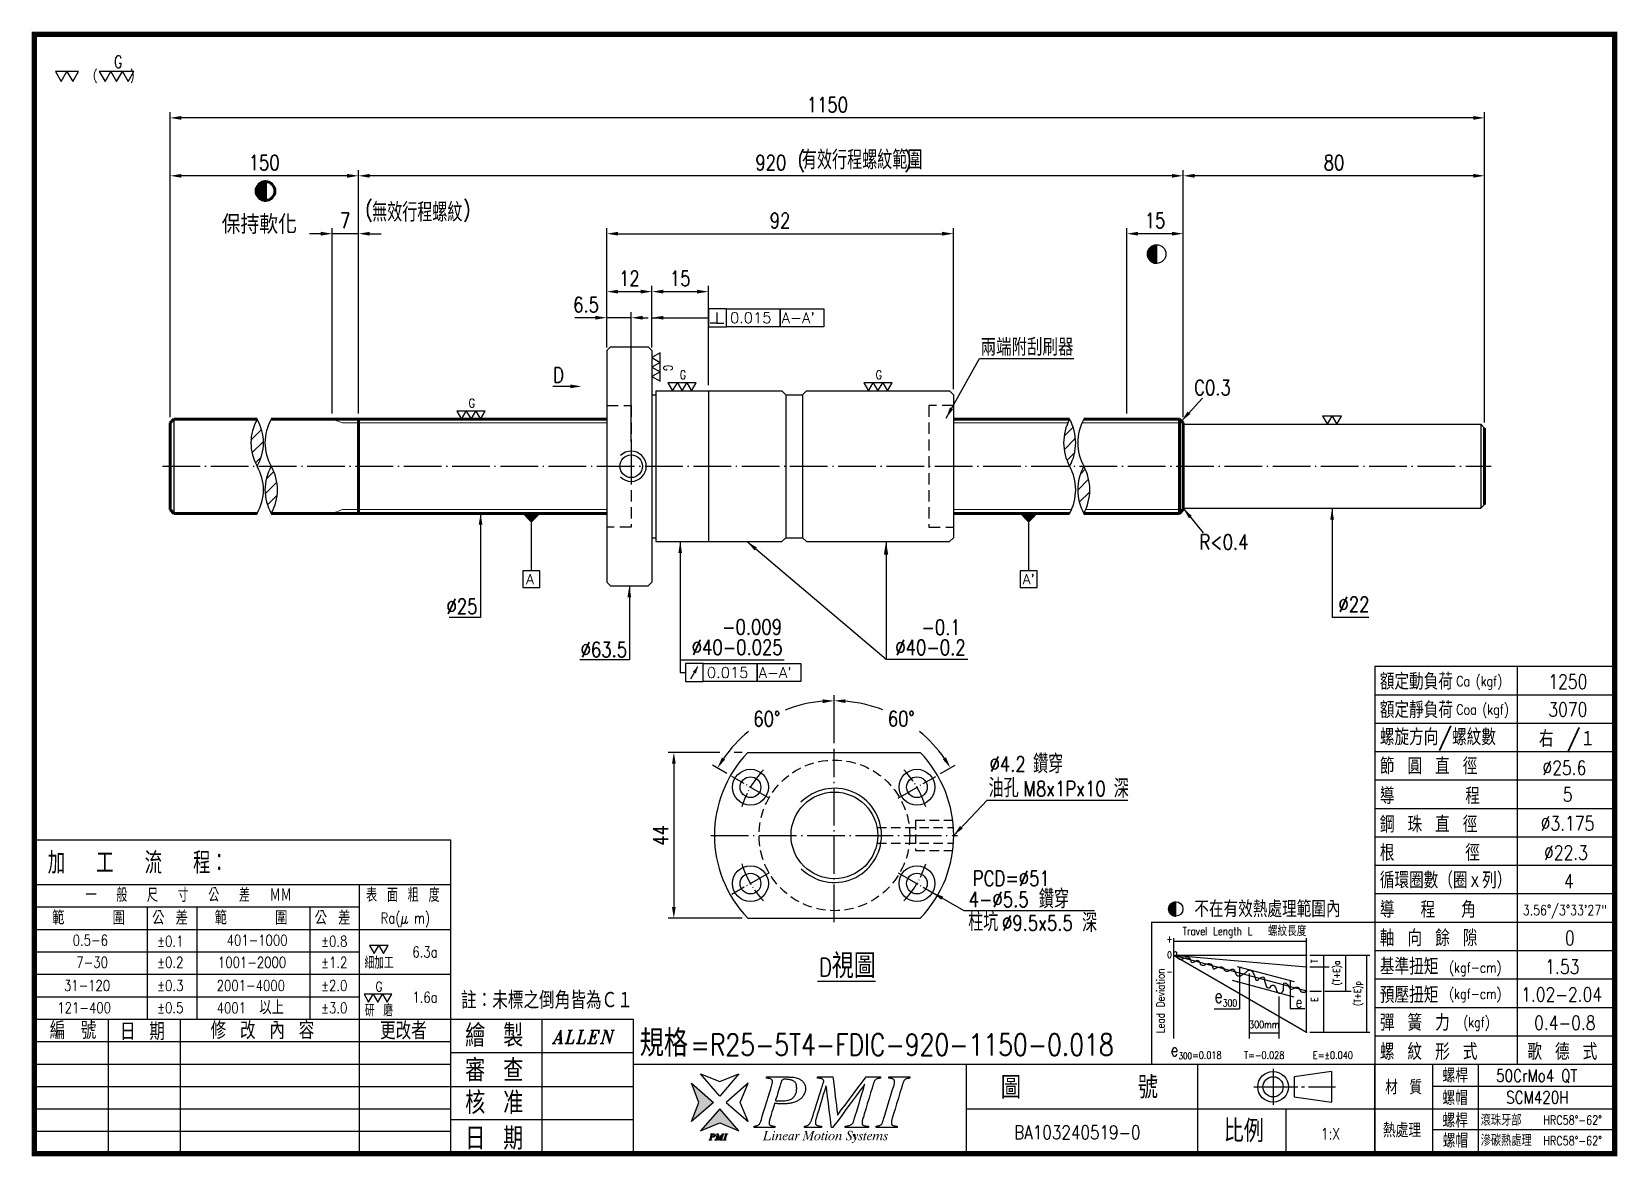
# Model space of a CAD drawing. Header units: millimetres. Extents: x 1056 to 1476, y 85 to 383.
import ezdxf
from ezdxf.enums import TextEntityAlignment as Align

# ---------------------------------------------------------------- set-up
doc = ezdxf.new("R2010")
doc.units = ezdxf.units.MM
doc.linetypes.add('C', pattern=[2.5625, 2, -0.25, 0.0625, -0.25])
doc.linetypes.add('H', pattern=[0.75, 0.5, -0.25])
for name, color, linetype in [('01', 1, 'C'), ('03', 3, 'Continuous'), ('04', 4, 'Continuous'), ('05', 5, 'H'), ('3', 6, 'Continuous'), ('C', 1, 'C'), ('CK_LEVEL_1', 7, 'Continuous')]:
    doc.layers.add(name, color=color, linetype=linetype)
for name, color, linetype, lineweight in [('AM_0', 7, 'Continuous', 50), ('AM_5', 3, 'Continuous', 25), ('AM_8', 4, 'Continuous', 25), ('群組1-AM_0', 7, 'Continuous', 50), ('群組1-AM_5', 3, 'Continuous', 25)]:
    doc.layers.add(name, color=color, linetype=linetype, lineweight=lineweight)
doc.styles.add('ROMANC', font='romanc')
doc.styles.add('SIMPLEX', font='simplex.shx', dxfattribs={"width": 0.8, "height": 4})
doc.styles.get("Standard").update_dxf_attribs({"font": 'txt.shx', "height": 4, "bigfont": 'CHINESET.SHX'})
doc.dimstyles.get("Standard").update_dxf_attribs({"dimscale": 0, "dimtxt": 4, "dimasz": 3, "dimexe": 1.5, "dimexo": 1.5, "dimgap": 1.5, "dimtad": 1, "dimdec": 3, "dimrnd": 0.0005, "dimdsep": 46, "dimtxsty": 'SIMPLEX', "dimcen": 0.09, "dimclrd": 6, "dimclre": 6, "dimclrt": 3, "dimadec": 1, "dimazin": 2, "dimtp": -0.1, "dimtm": 0.2, "dimtfac": 1, "dimtdec": 3, "dimtmove": 2, "dimatfit": 3, "dimfxl": 0, "dimtvp": 0.790698, "dimtolj": 1, "dimarcsym": 0})
doc.dimstyles.new('STANDARD$2', dxfattribs={"dimscale": 0, "dimtxt": 4, "dimasz": 3, "dimexe": 1.5, "dimexo": 1.5, "dimgap": 1.5, "dimtad": 1, "dimtih": 1, "dimtoh": 1, "dimdec": 3, "dimrnd": 0.0005, "dimdsep": 46, "dimtxsty": 'SIMPLEX', "dimcen": 0.09, "dimclrd": 6, "dimclre": 6, "dimclrt": 3, "dimadec": 1, "dimazin": 2, "dimtp": -0.1, "dimtm": 0.2, "dimtfac": 1, "dimtdec": 3, "dimtmove": 2, "dimatfit": 3, "dimfxl": 0, "dimtvp": 0.790698, "dimtolj": 1, "dimarcsym": 0})
doc.dimstyles.new('STANDARD$7', dxfattribs={"dimscale": 0, "dimtxt": 4, "dimasz": 3, "dimexe": 1.5, "dimexo": 1.5, "dimgap": 1.5, "dimtad": 1, "dimdec": 3, "dimrnd": 0.0005, "dimdsep": 46, "dimtxsty": 'SIMPLEX', "dimcen": 0.09, "dimclrd": 6, "dimclre": 6, "dimclrt": 3, "dimadec": 1, "dimazin": 2, "dimtp": -0.1, "dimtm": 0.2, "dimtfac": 1, "dimtdec": 3, "dimtmove": 2, "dimatfit": 3, "dimfxl": 0, "dimtvp": 0.790698, "dimtolj": 1, "dimarcsym": 0})

msp = doc.modelspace()

# ---------------------------------------------------------------- texts
at = {"style": 'SIMPLEX', "width": 0.8}
for s, height, p in [('G', 3.198, (1077.3727, 375.171)), ('(      )', 2.40253, (1071.8719, 371.6026))]:
    msp.add_text(s, height=height, dxfattribs=at).set_placement(p, align=Align.MIDDLE_LEFT)
msp.add_text('(           )', height=4, dxfattribs=at).set_placement((1258.9013, 347.2276))
at = {"width": 0.8}
msp.add_text('有效行程螺紋範圍', height=5, dxfattribs=at).set_placement((1260.0167, 346.6312))
at = {"color": 3}
for s, height, width, p in [('兩端附刮刷器', 4.56237, 0.9, (1307.4464, 297.1226)), ('額定動負荷', 4.312, 0.9, (1413.4125, 208.4829)), ('額定靜負荷', 4.312, 0.9, (1413.4125, 200.9369)), ('螺旋方向/螺紋數', 4.312, 0.9, (1413.4125, 193.7255)), ('右 /１', 4.312, 0.9, (1455.6262, 193.2869)), ('節 圓 直 徑', 4.312, 0.9, (1413.4125, 186.0015)), ('導     程', 4.312, 0.9, (1413.4125, 178.1013)), ('鋼 珠 直 徑', 4.312, 0.9, (1413.4125, 170.5553)), ('加  工  流  程：', 5.775023, 0.8, (1059.837, 159.5956)), ('根     徑', 4.312, 0.9, (1413.4125, 163.0093)), ('循環圈數（圈ｘ列）', 4.312, 0.9, (1413.4125, 155.7159)), ('一  般  尺  寸  公  差  ＭＭ', 3.654615, 0.8, (1069.9069, 152.1325)), ('表 面 粗 度', 3.65461, 0.8, (1144.3354, 152.1325)), ('不在有效熱處理範圍內', 4.312, 0.9, (1364.1691, 148.0746)), ('導  程  角', 4.312, 0.9, (1413.4125, 147.9173)), ('範    圍', 3.65793, 0.9, (1060.9816, 146.0836)), ('公 差', 3.65793, 0.9, (1087.5298, 146.0836)), ('範    圍', 3.65793, 0.9, (1104.1242, 146.0836)), ('公 差', 3.65793, 0.9, (1130.6724, 146.0836)), ('螺紋長度', 2.82184, 0.9, (1383.7432, 143.045)), ('軸 向 餘 隙', 4.312, 0.9, (1413.4125, 140.3772)), ('細加工', 3.234, 0.8, (1143.9123, 134.3718)), ('基準扭矩 ', 4.312, 0.9, (1413.4125, 132.8312)), ('註：未標之倒角皆為Ｃ１', 4.60845, 0.9, (1169.5173, 123.734)), ('預壓扭矩 ', 4.312, 0.9, (1413.4125, 125.2852)), ('以上', 3.65793, 0.9, (1115.9619, 122.2678)), ('研 磨', 3.234, 0.8, (1143.9986, 121.7166)), ('彈 簧 力', 4.312, 0.9, (1413.4125, 117.9205)), ('編\u3000號^J', 4.5815, 0.9, (1060.3599, 115.7058)), ('日 期', 4.5815, 0.9, (1078.9975, 115.4287)), ('修 改 內 容', 4.5815, 0.9, (1103.0731, 115.6996)), ('更改者', 4.5815, 0.9, (1148.0572, 115.6299)), ('繪 製', 5.929, 0.9, (1170.6366, 113.6635)), ('規格', 7.1148, 0.9, (1216.9718, 111.0646)), ('螺 紋 形 式', 4.312, 0.9, (1413.4125, 110.1873)), ('歌 德 式', 4.312, 0.9, (1452.5628, 110.1873)), ('審 查', 5.929, 0.9, (1170.6366, 104.4496)), ('圖      號', 5.929, 0.9, (1312.8153, 99.9344)), ('螺桿', 3.76245, 0.9, (1430.0527, 104.1788)), ('核 准', 5.929, 0.9, (1170.6366, 95.8356)), ('材 質', 3.76245, 0.9, (1414.8479, 101.0308)), ('螺帽', 3.76245, 0.9, (1429.9979, 98.1838)), ('日 期', 5.929, 0.9, (1170.6263, 86.3615)), ('比例', 5.929, 0.9, (1371.9645, 88.3538)), ('熱處理', 3.76245, 0.9, (1414.2178, 89.6164)), ('螺桿', 3.76245, 0.9, (1430.0253, 92.232)), ('滾珠牙部', 3.00996, 0.9, (1440.1773, 92.6945)), ('螺帽', 3.76245, 0.9, (1430.0801, 86.8508)), ('滲碳熱處理', 3.00996, 0.9, (1440.1884, 87.3446))]:
    msp.add_text(s, height=height, dxfattribs=dict(at, width=width)).set_placement(p)
at = {"color": 3, "style": 'SIMPLEX', "width": 0.8}
msp.add_text('G', height=2.3249, rotation=270, dxfattribs=at).set_placement((1224.4812, 294.7234), align=Align.MIDDLE_LEFT)
for s, height, p in [('G', 2.3249, (1227.604, 292.0511)), ('G', 2.3249, (1279.604, 292.0511)), ('G', 2.3249, (1171.5761, 284.5511)), ('G', 2.5584, (1146.8772, 129.662)), ('=R25-5T4-FDIC-920-1150-0.018', 5.737935, (1230.467, 114.2332)), ('BA103240519-0', 3.690374, (1316.3635, 90.9533))]:
    msp.add_text(s, height=height, dxfattribs=at).set_placement(p, align=Align.MIDDLE_LEFT)
for s, height, p in [('Ca (kgf)', 2.695, (1433.6947, 209.4018)), ('1250', 3.773, (1458.1349, 208.7187)), ('Coa (kgf)', 2.695, (1433.6947, 201.8558)), ('3070', 3.773, (1458.134, 201.3393)), ('%%C25.6', 3.773, (1456.5768, 185.8554)), ('5', 3.773, (1461.9889, 178.7742)), ('%%c3.175', 3.773, (1456.1024, 171.1092)), ('%%c22.3', 3.773, (1456.9954, 163.3082)), ('4', 3.773, (1462.2755, 155.7452)), ('3.56%%D/3%%D33\'27"', 2.695, (1451.3179, 148.6167)), ('Ra(μ m)', 2.84159, (1148.1748, 146.4097)), ('0.5-6', 2.84159, (1066.4717, 140.5377)), ('%%p0.1', 2.84159, (1088.8498, 140.271)), ('401-1000', 2.84159, (1107.3164, 140.5377)), ('%%p0.8', 2.84159, (1132.3716, 140.271)), ('0', 3.773, (1462.5436, 140.6692)), ('6.3a', 2.84159, (1156.6267, 137.4091)), ('7-30', 2.84159, (1067.4458, 134.6706)), ('%%p0.2', 2.84159, (1088.8498, 134.6706)), ('1001-2000', 2.84159, (1105.0107, 134.6706)), ('%%p1.2', 2.84159, (1132.3716, 134.6706)), ('(kgf-cm)', 2.695, (1431.8309, 133.353)), ('1.53', 3.773, (1457.3228, 133.0625)), ('31-120', 2.84159, (1064.1336, 128.5065)), ('%%p0.3', 2.84159, (1088.8498, 128.5065)), ('2001-4000', 2.84159, (1104.6777, 128.5065)), ('%%p2.0', 2.84159, (1132.3716, 128.5065)), ('1.6a', 2.84159, (1156.6267, 125.4144)), ('(kgf-cm)', 2.695, (1431.8309, 126.3853)), ('1.02-2.04', 3.773, (1450.9249, 125.6744)), ('121-400', 2.84159, (1062.3911, 122.627)), ('%%p0.5', 2.84159, (1088.8498, 122.627)), ('4001', 2.84159, (1104.6777, 122.5526)), ('%%p3.0', 2.84159, (1132.3716, 122.5526)), ('(kgf)', 2.695, (1435.5647, 118.8393)), ('0.4-0.8', 3.773, (1454.3678, 118.1562)), ('50CrMo4 QT', 3.28812, (1444.2667, 104.3719)), ('SCM420H', 3.28812, (1446.9467, 98.6055)), ('HRC58%%d-62%%d', 2.338221, (1456.7845, 93.0466)), ('1:X', 2.9645, (1397.7469, 89.0886)), ('HRC58%%d-62%%d', 2.338221, (1456.7845, 87.5639))]:
    msp.add_text(s, height=height, dxfattribs=at).set_placement(p)
at = {"color": 3, "linetype": 'ByBlock', "width": 0.8}
for s, height, p in [('Travel Length L', 2.141104, (1370.3029, 144.3678)), ('300mm', 1.96268, (1382.7137, 119.5722))]:
    msp.add_text(s, height=height, dxfattribs=at).set_placement(p, align=Align.MIDDLE_CENTER)
for s, p in [('+', (1357.5827, 142.2905)), ('0', (1357.5827, 138.0786)), ('-', (1357.5827, 133.6326))]:
    msp.add_text(s, height=1.7843, dxfattribs=at).set_placement(p, align=Align.MIDDLE)
for s, height, p in [('T', 1.7843, (1396.0685, 136.3619)), ('(T+E)a', 1.78425, (1401.9129, 133.242)), ('(T+E)p', 1.78425, (1407.4833, 127.7867)), ('E', 1.7843, (1396.0685, 126.2402))]:
    msp.add_text(s, height=height, rotation=90, dxfattribs=at).set_placement(p, align=Align.MIDDLE_CENTER)
msp.add_text('Lead Deviation', height=2.141104, rotation=90, dxfattribs=at).set_placement((1355.1645, 125.8606), align=Align.MIDDLE)
at = {"color": 3, "width": 0.8}
for s, height, p in [('e', 3.5685, (1371.7177, 127.1621)), ('300', 1.85562, (1375.5259, 125.2774)), ('e', 2.9738, (1392.8679, 125.5533)), ('e', 3.286, (1359.9157, 112.8489)), ('300', 1.70872, (1363.531, 111.2788)), ('=0.018', 1.9716, (1371.4128, 111.4346)), ('T=-0.028', 1.9716, (1388.0685, 111.4346)), ('E=%%P0.040', 1.9716, (1406.2572, 111.4346))]:
    msp.add_text(s, height=height, dxfattribs=at).set_placement(p, align=Align.MIDDLE_RIGHT)
at = {"insert": (1126.0031, 329.4756), "char_height": 5, "attachment_point": 9}
msp.add_mtext('保持軟化', dxfattribs=at)
at = {"layer": '03', "color": 3, "width": 0.9}
msp.add_text('視圖', height=6.49999, dxfattribs=at).set_placement((1267.9298, 131.9133))
at = {"layer": '03', "color": 3, "style": 'SIMPLEX', "width": 0.8}
msp.add_text('D', height=4.7667, dxfattribs=at).set_placement((1264.5904, 134.7771), align=Align.MIDDLE_LEFT)
at = {"layer": '03', "color": 3, "char_height": 4, "attachment_point": 7, "style": 'SIMPLEX'}
for s, insert in [('%%C4.2', (1309.8122, 186.718)), ('M8x1Px10', (1318.8433, 180.2005)), ('PCD=%%C51', (1305.3724, 156.3736)), ('4-%%C5.5', (1304.2898, 150.7781)), ('%%C9.5x5.5', (1313.1219, 144.5355))]:
    msp.add_mtext(s, dxfattribs=dict(at, insert=insert))
at = {"layer": '04', "style": 'ROMANC'}
for tag, p, s, height in [('0.015', (1240.9176, 305.7849), '0.00', 2.85875), ("A-A'", (1254.635, 305.7849), 'A', 2.8587), ('A', (1186.835, 236.4623), 'A', 2.6899), ("A'", (1318.5957, 236.4623), 'A', 2.6899)]:
    msp.add_attdef(tag, p, s, height=height, dxfattribs=at)
at = {"layer": 'CK_LEVEL_1', "char_height": 4, "width": 25.34004, "attachment_point": 1, "style": 'SIMPLEX'}
for s, insert in [('(', (1144.1537, 338.0541)), (')', (1170.1462, 338.0541))]:
    msp.add_mtext(s, dxfattribs=dict(at, insert=insert))
at = {"layer": 'CK_LEVEL_1', "color": 0, "insert": (1145.9287, 337.7365), "char_height": 5, "width": 32.777608, "attachment_point": 1, "style": 'SIMPLEX'}
msp.add_mtext('{\\Ftxt,chineset|c136;無效行程螺紋}', dxfattribs=at)
at = {"layer": 'CK_LEVEL_1', "color": 3, "char_height": 4, "attachment_point": 9, "style": 'SIMPLEX'}
for s, insert in [('\\A1;D', (1196.8492, 290.0117)), ('\\A1;%%C25', (1173.9056, 228.5783)), ('%%C22', (1410.6536, 229.1108)), ('-0.009', (1254.7387, 223.1198)), ('-0.1', (1302.1424, 223.0372)), ('%%C63.5', (1213.6142, 217.1246)), ('%%c40-0.025', (1254.9072, 217.7356)), ('%%c40-0.2', (1303.4643, 217.68))]:
    msp.add_mtext(s, dxfattribs=dict(at, insert=insert))
at = {"layer": 'CK_LEVEL_1', "color": 3, "attachment_point": 1, "style": 'SIMPLEX'}
for s, insert, char_height, width in [('C0.3', (1364.1248, 290.6742), 4, 11.78141), ('R<0.4', (1365.5313, 249.6586), 4, 11.78141), ('{\\Ftxt,chineset|c136;鑽穿}', (1321.3733, 191.2853), 5, 16.680932), ('{\\Ftxt,chineset|c136;油孔}', (1309.5572, 184.9106), 5, 16.680932), ('{\\Ftxt,chineset|c136;深}', (1342.784, 184.7204), 5, 16.680932), ('{\\Ftxt,chineset|c136;鑽穿}', (1322.9198, 155.4215), 5, 16.680932), ('{\\Ftxt,chineset|c136;柱坑}', (1304.1517, 149.3659), 5, 16.680932), ('{\\Ftxt,chineset|c136;深}', (1334.3656, 149.1077), 5, 16.680932)]:
    msp.add_mtext(s, dxfattribs=dict(at, insert=insert, char_height=char_height, width=width))
at = {"layer": 'CK_LEVEL_1', "color": 3, "insert": (1194.053, 118.0667), "char_height": 3.5, "width": 24.255, "attachment_point": 1}
msp.add_mtext('{\\Fitalict|c136;ALLEN}', dxfattribs=at)

# ---------------------------------------------------------------- blocks, each defined once
blk = doc.blocks.new('*X41')
at = {"color": 0}
for p, q in [((509.58, 88.4), (512.19, 88.4)), ((509.64, 88.45), (512.19, 88.45)), ((509.7, 88.5), (512.19, 88.5)), ((509.76, 88.55), (512.19, 88.55)), ((509.83, 88.6), (512.19, 88.6)), ((509.9, 88.65), (512.19, 88.65)), ((509.97, 88.7), (512.19, 88.7)), ((510.05, 88.75), (512.19, 88.75)), ((510.13, 88.8), (512.19, 88.8)), ((510.22, 88.85), (512.19, 88.85)), ((510.31, 88.9), (512.19, 88.9)), ((510.41, 88.95), (512.19, 88.95)), ((510.51, 89), (512.19, 89)), ((510.62, 89.05), (512.19, 89.05)), ((510.75, 89.1), (512.19, 89.1)), ((510.89, 89.15), (512.19, 89.15)), ((511.04, 89.2), (512.19, 89.2)), ((511.22, 89.25), (512.19, 89.25)), ((511.45, 89.3), (512.19, 89.3)), ((511.81, 89.35), (512.19, 89.35)), ((508.19, 85.6), (512.19, 85.6)), ((508.19, 85.55), (512.19, 85.55)), ((508.19, 85.5), (512.19, 85.5)), ((508.19, 85.45), (512.19, 85.45)), ((508.19, 85.4), (512.19, 85.4)), ((508.19, 85.35), (512.19, 85.35)), ((508.19, 85.3), (512.19, 85.3)), ((508.19, 85.25), (512.19, 85.25)), ((508.19, 85.2), (512.19, 85.2)), ((508.19, 85.15), (512.19, 85.15)), ((508.2, 85.7), (512.19, 85.7)), ((508.2, 85.65), (512.19, 85.65)), ((508.2, 85.1), (512.19, 85.1)), ((508.2, 85.05), (512.19, 85.05)), ((508.2, 85), (512.19, 85)), ((508.21, 85.8), (512.19, 85.8)), ((508.21, 85.75), (512.19, 85.75)), ((508.21, 84.95), (512.19, 84.95)), ((508.21, 84.9), (512.19, 84.9)), ((508.22, 85.9), (512.19, 85.9)), ((508.22, 85.85), (512.19, 85.85)), ((508.22, 84.85), (512.19, 84.85)), ((508.23, 85.95), (512.19, 85.95)), ((508.23, 84.8), (512.19, 84.8)), ((508.23, 84.75), (512.19, 84.75)), ((508.24, 86), (512.19, 86)), ((508.24, 84.7), (512.19, 84.7)), ((508.25, 86.1), (512.19, 86.1)), ((508.25, 86.05), (512.19, 86.05)), ((508.25, 84.65), (512.19, 84.65)), ((508.26, 86.15), (512.19, 86.15)), ((508.26, 84.6), (512.19, 84.6)), ((508.27, 86.2), (512.19, 86.2)), ((508.27, 84.55), (512.19, 84.55)), ((508.28, 84.5), (512.19, 84.5)), ((508.29, 86.25), (512.19, 86.25)), ((508.29, 84.45), (512.19, 84.45)), ((508.3, 86.3), (512.19, 86.3)), ((508.31, 86.35), (512.19, 86.35)), ((508.31, 84.4), (512.19, 84.4)), ((508.32, 86.4), (512.19, 86.4)), ((508.32, 84.35), (512.19, 84.35)), ((508.33, 84.3), (512.19, 84.3)), ((508.34, 86.45), (512.19, 86.45)), ((508.35, 86.5), (512.19, 86.5)), ((508.35, 84.25), (512.19, 84.25)), ((508.36, 84.2), (512.19, 84.2)), ((508.37, 86.55), (512.19, 86.55)), ((508.38, 86.6), (512.19, 86.6)), ((508.38, 84.15), (512.19, 84.15)), ((508.39, 84.1), (512.19, 84.1)), ((508.4, 86.65), (512.19, 86.65)), ((508.41, 84.05), (512.19, 84.05)), ((508.42, 86.7), (512.19, 86.7)), ((508.43, 86.75), (512.19, 86.75)), ((508.43, 84), (512.19, 84)), ((508.45, 86.8), (512.19, 86.8)), ((508.45, 83.95), (512.19, 83.95)), ((508.47, 86.85), (512.19, 86.85)), ((508.47, 83.9), (512.19, 83.9)), ((508.49, 86.9), (512.19, 86.9)), ((508.49, 83.85), (512.19, 83.85)), ((508.51, 86.95), (512.19, 86.95)), ((508.51, 83.8), (512.19, 83.8)), ((508.53, 83.75), (512.19, 83.75)), ((508.54, 87), (512.19, 87)), ((508.55, 83.7), (512.19, 83.7)), ((508.56, 87.05), (512.19, 87.05)), ((508.57, 83.65), (512.19, 83.65)), ((508.58, 87.1), (512.19, 87.1)), ((508.6, 83.6), (512.19, 83.6)), ((508.61, 87.15), (512.19, 87.15)), ((508.62, 83.55), (512.19, 83.55)), ((508.63, 87.2), (512.19, 87.2)), ((508.65, 83.5), (512.19, 83.5)), ((508.66, 87.25), (512.19, 87.25)), ((508.68, 87.3), (512.19, 87.3)), ((508.68, 83.45), (512.19, 83.45)), ((508.7, 83.4), (512.19, 83.4)), ((508.71, 87.35), (512.19, 87.35)), ((508.73, 83.35), (512.19, 83.35)), ((508.74, 87.4), (512.19, 87.4)), ((508.76, 83.3), (512.19, 83.3)), ((508.77, 87.45), (512.19, 87.45)), ((508.79, 83.25), (512.19, 83.25)), ((508.8, 87.5), (512.19, 87.5)), ((508.83, 87.55), (512.19, 87.55)), ((508.83, 83.2), (512.19, 83.2)), ((508.86, 83.15), (512.19, 83.15)), ((508.87, 87.6), (512.19, 87.6)), ((508.89, 83.1), (512.19, 83.1)), ((508.9, 87.65), (512.19, 87.65)), ((508.93, 83.05), (512.19, 83.05)), ((508.94, 87.7), (512.19, 87.7)), ((508.96, 83), (512.19, 83)), ((508.97, 87.75), (512.19, 87.75)), ((509, 82.95), (512.19, 82.95)), ((509.01, 87.8), (512.19, 87.8)), ((509.04, 82.9), (512.19, 82.9)), ((509.05, 87.85), (512.19, 87.85)), ((509.08, 82.85), (512.19, 82.85)), ((509.09, 87.9), (512.19, 87.9)), ((509.12, 82.8), (512.19, 82.8)), ((509.13, 87.95), (512.19, 87.95)), ((509.16, 82.75), (512.19, 82.75)), ((509.18, 88), (512.19, 88)), ((509.21, 82.7), (512.19, 82.7)), ((509.22, 88.05), (512.19, 88.05)), ((509.25, 82.65), (512.19, 82.65)), ((509.27, 88.1), (512.19, 88.1)), ((509.3, 82.6), (512.19, 82.6)), ((509.31, 88.15), (512.19, 88.15)), ((509.35, 82.55), (512.19, 82.55)), ((509.36, 88.2), (512.19, 88.2)), ((509.4, 82.5), (512.19, 82.5)), ((509.41, 88.25), (512.19, 88.25)), ((509.45, 82.45), (512.19, 82.45)), ((509.47, 88.3), (512.19, 88.3)), ((509.5, 82.4), (512.19, 82.4)), ((509.52, 88.35), (512.19, 88.35)), ((509.56, 82.35), (512.19, 82.35)), ((509.62, 82.3), (512.19, 82.3)), ((509.68, 82.25), (512.19, 82.25)), ((509.74, 82.2), (512.19, 82.2)), ((509.81, 82.15), (512.19, 82.15)), ((509.88, 82.1), (512.19, 82.1)), ((509.95, 82.05), (512.19, 82.05)), ((510.03, 82), (512.19, 82)), ((510.11, 81.95), (512.19, 81.95)), ((510.19, 81.9), (512.19, 81.9)), ((510.28, 81.85), (512.19, 81.85)), ((510.38, 81.8), (512.19, 81.8)), ((510.48, 81.75), (512.19, 81.75)), ((510.59, 81.7), (512.19, 81.7)), ((510.71, 81.65), (512.19, 81.65)), ((510.84, 81.6), (512.19, 81.6)), ((510.99, 81.55), (512.19, 81.55)), ((511.17, 81.5), (512.19, 81.5)), ((511.38, 81.45), (512.19, 81.45)), ((511.68, 81.4), (512.19, 81.4))]:
    blk.add_line(p, q, dxfattribs=at)
blk = doc.blocks.new('yuju-偏擺')
at = {"layer": '04'}
blk.add_line((1.87, -2.16), (4.37, 2.16), dxfattribs=at)
for points in [[(0, 3.12), (0, -3.12), (6.24, -3.12), (6.24, 3.12)], [(6.24, -3.12), (6.24, 3.12), (24.95, 3.12), (24.95, -3.12)], [(24.95, -3.12), (24.95, 3.12), (40.07, 3.12), (40.07, -3.12)]]:
    blk.add_lwpolyline(points, close=True, dxfattribs=at)
blk.add_lwpolyline([(4.37, 2.16, 0, 1.25, 0), (3.12, 0, 1.25, 1.25, 0)], format="xyseb", dxfattribs=at)
at = {"layer": '04', "style": 'ROMANC'}
for tag, p in [('0.015', (7.47, -1.87)), ("A-A'", (25.43, -1.87))]:
    blk.add_attdef(tag, p, '', height=3.74, dxfattribs=at)
blk = doc.blocks.new("0.015a-a'1")
at = {"lineweight": 0, "xscale": 1.012500000000045, "yscale": 1.012499999999989, "zscale": 1.0125}
blk.add_blockref('yuju-偏擺', (0, 0), dxfattribs=at).add_auto_attribs({"A-A'": "A-A'", '0.015': '0.015'})
blk = doc.blocks.new('*D53')
at = {"layer": 'AM_5', "color": 6, "lineweight": -2}
for p, q in [((1092.3, 280.78), (1092.3, 361.77)), ((1438.23, 360.27), (1095.3, 360.27)), ((1441.23, 279.43), (1441.23, 361.77))]:
    blk.add_line(p, q, dxfattribs=at)
at = {"layer": 'AM_5', "color": 6}
for points in [[(1095.3, 360.77), (1095.3, 359.77), (1092.3, 360.27)], [(1438.23, 360.77), (1438.23, 359.77), (1441.23, 360.27)]]:
    blk.add_solid(points, dxfattribs=at)
at = {"layer": 'Defpoints', "color": 0}
for p in [(1092.3, 360.27), (1092.3, 279.28), (1441.23, 277.93)]:
    blk.add_point(p, dxfattribs=at)
at = {"layer": 'AM_5', "color": 3, "insert": (1266.76, 363.77), "char_height": 4, "attachment_point": 5, "style": 'SIMPLEX'}
blk.add_mtext('\\A1;1150', dxfattribs=at)
blk = doc.blocks.new('*D54')
at = {"layer": 'AM_5', "color": 6, "lineweight": -2}
for p, q in [((1142.3, 281.78), (1142.3, 346.4)), ((1361.23, 280.78), (1361.23, 346.4)), ((1358.23, 344.9), (1145.3, 344.9))]:
    blk.add_line(p, q, dxfattribs=at)
at = {"layer": 'AM_5', "color": 6}
for points in [[(1145.3, 345.4), (1145.3, 344.4), (1142.3, 344.9)], [(1358.23, 345.4), (1358.23, 344.4), (1361.23, 344.9)]]:
    blk.add_solid(points, dxfattribs=at)
at = {"layer": 'Defpoints', "color": 0}
for p in [(1142.3, 344.9), (1142.3, 280.28), (1361.23, 279.28)]:
    blk.add_point(p, dxfattribs=at)
at = {"layer": 'AM_5', "color": 3, "insert": (1251.76, 348.4), "char_height": 4, "attachment_point": 5, "style": 'SIMPLEX'}
blk.add_mtext('\\A1;920', dxfattribs=at)
blk = doc.blocks.new('*D50')
at = {"layer": 'AM_5', "color": 6, "lineweight": -2}
for p, q in [((1208.21, 299.28), (1208.21, 331.03)), ((1211.21, 329.53), (1297.21, 329.53)), ((1300.21, 288.28), (1300.21, 331.03))]:
    blk.add_line(p, q, dxfattribs=at)
at = {"layer": 'AM_5', "color": 6}
for points in [[(1211.21, 330.03), (1211.21, 329.03), (1208.21, 329.53)], [(1297.21, 330.03), (1297.21, 329.03), (1300.21, 329.53)]]:
    blk.add_solid(points, dxfattribs=at)
at = {"layer": 'Defpoints', "color": 0}
for p in [(1300.21, 329.53), (1208.21, 297.78), (1300.21, 286.78)]:
    blk.add_point(p, dxfattribs=at)
at = {"layer": 'AM_5', "color": 3, "insert": (1254.21, 333.03), "char_height": 4, "attachment_point": 5, "style": 'SIMPLEX'}
blk.add_mtext('\\A1;92', dxfattribs=at)
blk = doc.blocks.new('*D51')
at = {"layer": 'AM_5', "color": 6, "lineweight": -2}
for p, q in [((1208.21, 300.03), (1208.21, 315.65)), ((1220.21, 299.28), (1220.21, 315.65)), ((1211.21, 314.15), (1217.21, 314.15))]:
    blk.add_line(p, q, dxfattribs=at)
at = {"layer": 'AM_5', "color": 6}
for points in [[(1211.21, 314.65), (1211.21, 313.65), (1208.21, 314.15)], [(1217.21, 314.65), (1217.21, 313.65), (1220.21, 314.15)]]:
    blk.add_solid(points, dxfattribs=at)
at = {"layer": 'Defpoints', "color": 0}
for p in [(1220.21, 314.15), (1208.21, 298.53), (1220.21, 297.78)]:
    blk.add_point(p, dxfattribs=at)
at = {"layer": 'AM_5', "color": 3, "insert": (1214.21, 317.65), "char_height": 4, "attachment_point": 5, "style": 'SIMPLEX'}
blk.add_mtext('\\A1;12', dxfattribs=at)
blk = doc.blocks.new('*D52')
at = {"layer": 'AM_5', "color": 6, "lineweight": -2}
for p, q in [((1220.21, 300.03), (1220.21, 315.65)), ((1235.21, 289.28), (1235.21, 315.65)), ((1223.21, 314.15), (1232.21, 314.15))]:
    blk.add_line(p, q, dxfattribs=at)
at = {"layer": 'AM_5', "color": 6}
for points in [[(1223.21, 314.65), (1223.21, 313.65), (1220.21, 314.15)], [(1232.21, 314.65), (1232.21, 313.65), (1235.21, 314.15)]]:
    blk.add_solid(points, dxfattribs=at)
at = {"layer": 'Defpoints', "color": 0}
for p in [(1235.21, 314.15), (1220.21, 298.53), (1235.21, 287.78)]:
    blk.add_point(p, dxfattribs=at)
at = {"layer": 'AM_5', "color": 3, "insert": (1227.71, 317.65), "char_height": 4, "attachment_point": 5, "style": 'SIMPLEX'}
blk.add_mtext('\\A1;15', dxfattribs=at)
blk = doc.blocks.new('*D55')
at = {"layer": 'Defpoints', "color": 0}
for p in [(1346.23, 329.53), (1346.23, 280.28), (1361.23, 279.28)]:
    blk.add_point(p, dxfattribs=at)
at = {"layer": '群組1-AM_5', "color": 6, "lineweight": -2}
for p, q in [((1346.23, 281.78), (1346.23, 331.03)), ((1358.23, 329.53), (1349.23, 329.53)), ((1361.23, 280.78), (1361.23, 331.03))]:
    blk.add_line(p, q, dxfattribs=at)
at = {"layer": '群組1-AM_5', "color": 6}
for points in [[(1349.23, 330.03), (1349.23, 329.03), (1346.23, 329.53)], [(1358.23, 330.03), (1358.23, 329.03), (1361.23, 329.53)]]:
    blk.add_solid(points, dxfattribs=at)
at = {"layer": '群組1-AM_5', "color": 3, "insert": (1353.73, 333.03), "char_height": 4, "attachment_point": 5, "style": 'SIMPLEX'}
blk.add_mtext('\\A1;15', dxfattribs=at)
blk = doc.blocks.new('*X44')
at = {"color": 0}
for p, q in [((509.64, 88.45), (512.19, 88.45)), ((509.7, 88.5), (512.19, 88.5)), ((509.76, 88.55), (512.19, 88.55)), ((509.83, 88.6), (512.19, 88.6)), ((509.9, 88.65), (512.19, 88.65)), ((509.97, 88.7), (512.19, 88.7)), ((510.05, 88.75), (512.19, 88.75)), ((510.13, 88.8), (512.19, 88.8)), ((510.22, 88.85), (512.19, 88.85)), ((510.31, 88.9), (512.19, 88.9)), ((510.41, 88.95), (512.19, 88.95)), ((510.51, 89), (512.19, 89)), ((510.62, 89.05), (512.19, 89.05)), ((510.75, 89.1), (512.19, 89.1)), ((510.89, 89.15), (512.19, 89.15)), ((511.04, 89.2), (512.19, 89.2)), ((511.22, 89.25), (512.19, 89.25)), ((511.45, 89.3), (512.19, 89.3)), ((511.81, 89.35), (512.19, 89.35)), ((508.19, 85.6), (512.19, 85.6)), ((508.19, 85.55), (512.19, 85.55)), ((508.19, 85.5), (512.19, 85.5)), ((508.19, 85.45), (512.19, 85.45)), ((508.19, 85.4), (512.19, 85.4)), ((508.19, 85.35), (512.19, 85.35)), ((508.19, 85.3), (512.19, 85.3)), ((508.19, 85.25), (512.19, 85.25)), ((508.19, 85.2), (512.19, 85.2)), ((508.19, 85.15), (512.19, 85.15)), ((508.2, 85.7), (512.19, 85.7)), ((508.2, 85.65), (512.19, 85.65)), ((508.2, 85.1), (512.19, 85.1)), ((508.2, 85.05), (512.19, 85.05)), ((508.2, 85), (512.19, 85)), ((508.21, 85.8), (512.19, 85.8)), ((508.21, 85.75), (512.19, 85.75)), ((508.21, 84.95), (512.19, 84.95)), ((508.21, 84.9), (512.19, 84.9)), ((508.22, 85.9), (512.19, 85.9)), ((508.22, 85.85), (512.19, 85.85)), ((508.22, 84.85), (512.19, 84.85)), ((508.23, 85.95), (512.19, 85.95)), ((508.23, 84.8), (512.19, 84.8)), ((508.23, 84.75), (512.19, 84.75)), ((508.24, 86), (512.19, 86)), ((508.24, 84.7), (512.19, 84.7)), ((508.25, 86.1), (512.19, 86.1)), ((508.25, 86.05), (512.19, 86.05)), ((508.25, 84.65), (512.19, 84.65)), ((508.26, 86.15), (512.19, 86.15)), ((508.26, 84.6), (512.19, 84.6)), ((508.27, 86.2), (512.19, 86.2)), ((508.27, 84.55), (512.19, 84.55)), ((508.28, 84.5), (512.19, 84.5)), ((508.29, 86.25), (512.19, 86.25)), ((508.29, 84.45), (512.19, 84.45)), ((508.3, 86.3), (512.19, 86.3)), ((508.31, 86.35), (512.19, 86.35)), ((508.31, 84.4), (512.19, 84.4)), ((508.32, 86.4), (512.19, 86.4)), ((508.32, 84.35), (512.19, 84.35)), ((508.33, 84.3), (512.19, 84.3)), ((508.34, 86.45), (512.19, 86.45)), ((508.35, 86.5), (512.19, 86.5)), ((508.35, 84.25), (512.19, 84.25)), ((508.36, 84.2), (512.19, 84.2)), ((508.37, 86.55), (512.19, 86.55)), ((508.38, 86.6), (512.19, 86.6)), ((508.38, 84.15), (512.19, 84.15)), ((508.39, 84.1), (512.19, 84.1)), ((508.4, 86.65), (512.19, 86.65)), ((508.41, 84.05), (512.19, 84.05)), ((508.42, 86.7), (512.19, 86.7)), ((508.43, 86.75), (512.19, 86.75)), ((508.43, 84), (512.19, 84)), ((508.45, 86.8), (512.19, 86.8)), ((508.45, 83.95), (512.19, 83.95)), ((508.47, 86.85), (512.19, 86.85)), ((508.47, 83.9), (512.19, 83.9)), ((508.49, 86.9), (512.19, 86.9)), ((508.49, 83.85), (512.19, 83.85)), ((508.51, 86.95), (512.19, 86.95)), ((508.51, 83.8), (512.19, 83.8)), ((508.53, 83.75), (512.19, 83.75)), ((508.54, 87), (512.19, 87)), ((508.55, 83.7), (512.19, 83.7)), ((508.56, 87.05), (512.19, 87.05)), ((508.57, 83.65), (512.19, 83.65)), ((508.58, 87.1), (512.19, 87.1)), ((508.6, 83.6), (512.19, 83.6)), ((508.61, 87.15), (512.19, 87.15)), ((508.62, 83.55), (512.19, 83.55)), ((508.63, 87.2), (512.19, 87.2)), ((508.65, 83.5), (512.19, 83.5)), ((508.66, 87.25), (512.19, 87.25)), ((508.68, 87.3), (512.19, 87.3)), ((508.68, 83.45), (512.19, 83.45)), ((508.7, 83.4), (512.19, 83.4)), ((508.71, 87.35), (512.19, 87.35)), ((508.73, 83.35), (512.19, 83.35)), ((508.74, 87.4), (512.19, 87.4)), ((508.76, 83.3), (512.19, 83.3)), ((508.77, 87.45), (512.19, 87.45)), ((508.79, 83.25), (512.19, 83.25)), ((508.8, 87.5), (512.19, 87.5)), ((508.83, 87.55), (512.19, 87.55)), ((508.83, 83.2), (512.19, 83.2)), ((508.86, 83.15), (512.19, 83.15)), ((508.87, 87.6), (512.19, 87.6)), ((508.89, 83.1), (512.19, 83.1)), ((508.9, 87.65), (512.19, 87.65)), ((508.93, 83.05), (512.19, 83.05)), ((508.94, 87.7), (512.19, 87.7)), ((508.96, 83), (512.19, 83)), ((508.97, 87.75), (512.19, 87.75)), ((509, 82.95), (512.19, 82.95)), ((509.01, 87.8), (512.19, 87.8)), ((509.04, 82.9), (512.19, 82.9)), ((509.05, 87.85), (512.19, 87.85)), ((509.08, 82.85), (512.19, 82.85)), ((509.09, 87.9), (512.19, 87.9)), ((509.12, 82.8), (512.19, 82.8)), ((509.13, 87.95), (512.19, 87.95)), ((509.16, 82.75), (512.19, 82.75)), ((509.18, 88), (512.19, 88)), ((509.21, 82.7), (512.19, 82.7)), ((509.22, 88.05), (512.19, 88.05)), ((509.25, 82.65), (512.19, 82.65)), ((509.27, 88.1), (512.19, 88.1)), ((509.3, 82.6), (512.19, 82.6)), ((509.31, 88.15), (512.19, 88.15)), ((509.35, 82.55), (512.19, 82.55)), ((509.36, 88.2), (512.19, 88.2)), ((509.4, 82.5), (512.19, 82.5)), ((509.41, 88.25), (512.19, 88.25)), ((509.45, 82.45), (512.19, 82.45)), ((509.47, 88.3), (512.19, 88.3)), ((509.5, 82.4), (512.19, 82.4)), ((509.52, 88.35), (512.19, 88.35)), ((509.56, 82.35), (512.19, 82.35)), ((509.58, 88.4), (512.19, 88.4)), ((509.62, 82.3), (512.19, 82.3)), ((509.68, 82.25), (512.19, 82.25)), ((509.74, 82.2), (512.19, 82.2)), ((509.81, 82.15), (512.19, 82.15)), ((509.88, 82.1), (512.19, 82.1)), ((509.95, 82.05), (512.19, 82.05)), ((510.03, 82), (512.19, 82)), ((510.11, 81.95), (512.19, 81.95)), ((510.19, 81.9), (512.19, 81.9)), ((510.28, 81.85), (512.19, 81.85)), ((510.38, 81.8), (512.19, 81.8)), ((510.48, 81.75), (512.19, 81.75)), ((510.59, 81.7), (512.19, 81.7)), ((510.71, 81.65), (512.19, 81.65)), ((510.84, 81.6), (512.19, 81.6)), ((510.99, 81.55), (512.19, 81.55)), ((511.17, 81.5), (512.19, 81.5)), ((511.38, 81.45), (512.19, 81.45)), ((511.68, 81.4), (512.19, 81.4))]:
    blk.add_line(p, q, dxfattribs=at)
blk = doc.blocks.new('3')
at = {"color": 3}
blk.add_line((0, -3.17), (0, 3.9), dxfattribs=at)
blk.add_circle((0, 0.37), 3.53, dxfattribs=at)
at = {"color": 3, "xscale": 0.8837036040517887, "yscale": 0.8837036040515329, "zscale": 0.8837036040515802}
blk.add_blockref('*X44', (-452.62, -75.07), dxfattribs=at)
blk = doc.blocks.new('*D56')
at = {"layer": 'AM_5', "color": 6, "lineweight": -2}
for p, q in [((1092.3, 280.78), (1092.3, 346.4)), ((1142.3, 281.78), (1142.3, 346.4)), ((1139.3, 344.9), (1095.3, 344.9))]:
    blk.add_line(p, q, dxfattribs=at)
at = {"layer": 'AM_5', "color": 6}
for points in [[(1095.3, 345.4), (1095.3, 344.4), (1092.3, 344.9)], [(1139.3, 345.4), (1139.3, 344.4), (1142.3, 344.9)]]:
    blk.add_solid(points, dxfattribs=at)
at = {"layer": 'Defpoints', "color": 0}
for p in [(1092.3, 344.9), (1092.3, 279.28), (1142.3, 280.28)]:
    blk.add_point(p, dxfattribs=at)
at = {"layer": 'AM_5', "color": 3, "insert": (1117.3, 348.4), "char_height": 4, "attachment_point": 5, "style": 'SIMPLEX'}
blk.add_mtext('\\A1;150', dxfattribs=at)
blk = doc.blocks.new('*D57')
at = {"layer": 'CK_LEVEL_1', "color": 6, "lineweight": -2}
for p, q in [((1361.23, 280.78), (1361.23, 346.4)), ((1441.23, 279.43), (1441.23, 346.4)), ((1438.23, 344.9), (1364.23, 344.9))]:
    blk.add_line(p, q, dxfattribs=at)
at = {"layer": 'CK_LEVEL_1', "color": 6}
for points in [[(1364.23, 345.4), (1364.23, 344.4), (1361.23, 344.9)], [(1438.23, 345.4), (1438.23, 344.4), (1441.23, 344.9)]]:
    blk.add_solid(points, dxfattribs=at)
at = {"layer": 'Defpoints', "color": 0}
for p in [(1361.23, 344.9), (1361.23, 279.28), (1441.23, 277.93)]:
    blk.add_point(p, dxfattribs=at)
at = {"layer": 'CK_LEVEL_1', "color": 3, "insert": (1401.23, 348.4), "char_height": 4, "attachment_point": 5, "style": 'SIMPLEX'}
blk.add_mtext('\\A1;80', dxfattribs=at)
blk = doc.blocks.new('PMI')
h = blk.add_hatch(color=4)
h.paths.add_polyline_path([(8, -17.9), (8, -17.9), (-5.8, -5.8), (-1.1, -17.9), (-5.8, -30)])
h.paths.add_polyline_path([(12.1, -21.9), (0, -35.8), (12.1, -30.8), (24.1, -35.8)])
h.paths.add_polyline_path([(15.5, -41.3), (15.5, -41.3), (15.6, -41.2), (15.6, -41.2), (15.6, -41.1), (15.6, -41.1), (15.6, -41), (15.6, -41), (15.7, -40.9), (15.7, -40.7), (15.8, -40.4), (15.9, -40), (16, -39.6), (16.1, -39.2), (16.2, -38.9), (16.3, -38.7), (16.3, -38.6), (16.3, -38.5), (16.4, -38.5), (16.4, -38.4), (16.4, -38.3), (16.4, -38.3), (16.4, -38.2), (16.4, -38.2), (16.5, -38.1), (16.5, -38.1), (16.5, -38.1), (16.5, -38.1), (16.5, -38), (16.6, -38), (16.6, -38), (16.6, -38), (16.6, -38), (16.6, -37.9), (16.7, -37.9), (16.7, -37.9), (16.7, -37.9), (16.8, -37.9), (16.8, -37.9), (16.8, -37.9), (16.9, -37.9), (16.9, -37.9), (16.9, -37.9), (17, -37.9), (17, -37.9), (17, -37.8), (17, -37.8), (17, -37.8), (17, -37.8), (16.9, -37.8), (16.8, -37.8), (16.6, -37.8), (16.4, -37.8), (16.1, -37.8), (15.9, -37.8), (15.7, -37.8), (15.5, -37.8), (15.5, -37.8), (15.5, -37.8), (15.5, -37.8), (15.5, -37.8), (15.5, -37.9), (15.5, -37.9), (15.5, -37.9), (15.5, -37.9), (15.6, -37.9), (15.6, -37.9), (15.6, -37.9), (15.7, -37.9), (15.7, -37.9), (15.7, -37.9), (15.8, -37.9), (15.8, -37.9), (15.8, -37.9), (15.8, -38), (15.9, -38), (15.9, -38), (15.9, -38), (15.9, -38.1), (15.9, -38.1), (15.9, -38.1), (15.9, -38.2), (15.9, -38.2), (15.9, -38.2), (15.9, -38.3), (15.9, -38.3), (15.9, -38.4), (15.9, -38.4), (15.8, -38.5), (15.8, -38.6), (15.8, -38.6), (15.7, -38.9), (15.6, -39.2), (15.5, -39.5), (15.4, -39.9), (15.3, -40.3), (15.2, -40.6), (15.2, -40.8), (15.1, -40.9), (15.1, -41), (15.1, -41.1), (15.1, -41.1), (15.1, -41.2), (15, -41.2), (15, -41.3), (15, -41.3), (15, -41.4), (14.9, -41.4), (14.9, -41.4), (14.9, -41.5), (14.8, -41.5), (14.8, -41.5), (14.8, -41.5), (14.8, -41.5), (14.7, -41.5), (14.7, -41.5), (14.7, -41.6), (14.6, -41.6), (14.6, -41.6), (14.5, -41.6), (14.5, -41.6), (14.5, -41.6), (14.4, -41.6), (14.4, -41.6), (14.4, -41.6), (14.4, -41.6), (14.4, -41.7), (14.5, -41.7), (14.6, -41.7), (14.8, -41.7), (15.1, -41.7), (15.3, -41.7), (15.6, -41.7), (15.8, -41.7), (15.9, -41.7), (16, -41.7), (16, -41.6), (16, -41.6), (16, -41.6), (16, -41.6), (16, -41.6), (16, -41.6), (15.9, -41.6), (15.9, -41.6), (15.8, -41.6), (15.8, -41.5), (15.8, -41.5), (15.7, -41.5), (15.7, -41.5), (15.7, -41.5), (15.6, -41.5), (15.6, -41.5), (15.6, -41.5), (15.6, -41.4), (15.5, -41.4), (15.5, -41.4), (15.5, -41.3)])
h.paths.add_polyline_path([(13.5, -41.5), (13.4, -41.5), (13.4, -41.5), (13.4, -41.5), (13.3, -41.5), (13.3, -41.4), (13.3, -41.4), (13.3, -41.4), (13.3, -41.3), (13.3, -41.3), (13.3, -41.3), (13.3, -41.2), (13.3, -41.2), (13.3, -41.2), (13.3, -41.1), (13.3, -41.1), (13.4, -41), (13.4, -41), (13.4, -40.7), (13.5, -40.4), (13.7, -40), (13.8, -39.6), (13.9, -39.2), (14, -38.9), (14, -38.7), (14.1, -38.6), (14.1, -38.5), (14.1, -38.4), (14.1, -38.4), (14.2, -38.3), (14.2, -38.3), (14.2, -38.2), (14.2, -38.2), (14.2, -38.1), (14.2, -38.1), (14.3, -38.1), (14.3, -38), (14.3, -38), (14.3, -38), (14.3, -38), (14.4, -37.9), (14.4, -37.9), (14.5, -37.9), (14.5, -37.9), (14.5, -37.9), (14.6, -37.9), (14.6, -37.9), (14.7, -37.9), (14.7, -37.9), (14.8, -37.9), (14.8, -37.9), (14.8, -37.8), (14.8, -37.8), (14.8, -37.8), (14.8, -37.8), (14.7, -37.8), (14.7, -37.8), (14.5, -37.8), (14.4, -37.8), (14.2, -37.8), (14.1, -37.8), (14, -37.8), (13.9, -37.8), (13.9, -37.8), (13.8, -37.9), (13.6, -38.2), (13.3, -38.6), (12.9, -39.1), (12.5, -39.6), (12.2, -40.1), (11.9, -40.5), (11.6, -40.8), (11.6, -40.9), (11.6, -40.8), (11.5, -40.5), (11.5, -40.1), (11.4, -39.6), (11.3, -39.1), (11.3, -38.6), (11.2, -38.2), (11.2, -37.9), (11.2, -37.8), (11.2, -37.8), (11.1, -37.8), (10.9, -37.8), (10.8, -37.8), (10.6, -37.8), (10.5, -37.8), (10.3, -37.8), (10.3, -37.8), (10.2, -37.8), (10.2, -37.8), (10.2, -37.8), (10.2, -37.8), (10.2, -37.9), (10.2, -37.9), (10.2, -37.9), (10.3, -37.9), (10.3, -37.9), (10.4, -37.9), (10.4, -37.9), (10.4, -37.9), (10.5, -37.9), (10.5, -38), (10.5, -38), (10.6, -38), (10.6, -38), (10.6, -38), (10.6, -38.1), (10.6, -38.1), (10.7, -38.1), (10.7, -38.1), (10.7, -38.2), (10.6, -38.5), (10.5, -38.9), (10.3, -39.3), (10.2, -39.8), (10.1, -40.3), (10, -40.7), (9.9, -40.9), (9.8, -41), (9.8, -41.1), (9.8, -41.2), (9.8, -41.2), (9.8, -41.3), (9.7, -41.3), (9.7, -41.4), (9.7, -41.4), (9.7, -41.4), (9.7, -41.4), (9.6, -41.5), (9.6, -41.5), (9.6, -41.5), (9.5, -41.5), (9.5, -41.5), (9.4, -41.6), (9.4, -41.6), (9.3, -41.6), (9.2, -41.6), (9.2, -41.6), (9.2, -41.6), (9.2, -41.6), (9.2, -41.6), (9.2, -41.6), (9.1, -41.6), (9.1, -41.6), (9.1, -41.7), (9.2, -41.7), (9.3, -41.7), (9.5, -41.7), (9.7, -41.7), (9.9, -41.7), (10.1, -41.7), (10.3, -41.7), (10.4, -41.7), (10.4, -41.7), (10.4, -41.7), (10.4, -41.6), (10.4, -41.6), (10.4, -41.6), (10.5, -41.6), (10.5, -41.6), (10.5, -41.6), (10.4, -41.6), (10.3, -41.6), (10.3, -41.5), (10.2, -41.5), (10.2, -41.5), (10.2, -41.5), (10.1, -41.5), (10.1, -41.5), (10.1, -41.5), (10, -41.4), (10, -41.4), (10, -41.4), (10, -41.3), (10, -41.3), (10, -41.3), (10, -41.2), (10, -41.2), (10, -41.1), (10, -41.1), (10.1, -41), (10.1, -41), (10.1, -40.9), (10.1, -40.8), (10.2, -40.6), (10.3, -40.3), (10.4, -39.9), (10.5, -39.5), (10.6, -39.1), (10.7, -38.8), (10.8, -38.6), (10.8, -38.5), (10.8, -38.6), (10.8, -38.9), (10.9, -39.3), (10.9, -39.8), (11, -40.4), (11.1, -40.9), (11.1, -41.3), (11.2, -41.6), (11.2, -41.7), (11.2, -41.7), (11.2, -41.7), (11.2, -41.7), (11.2, -41.7), (11.3, -41.7), (11.3, -41.7), (11.3, -41.7), (11.4, -41.6), (11.6, -41.3), (11.9, -40.9), (12.2, -40.4), (12.6, -39.8), (13, -39.3), (13.3, -38.9), (13.5, -38.6), (13.6, -38.5), (13.6, -38.6), (13.5, -38.8), (13.4, -39.1), (13.3, -39.4), (13.2, -39.8), (13.1, -40.2), (13, -40.5), (13, -40.7), (12.9, -40.8), (12.9, -40.9), (12.9, -40.9), (12.9, -41), (12.8, -41.1), (12.8, -41.2), (12.8, -41.2), (12.8, -41.3), (12.8, -41.3), (12.7, -41.3), (12.7, -41.4), (12.7, -41.4), (12.7, -41.4), (12.7, -41.4), (12.6, -41.5), (12.6, -41.5), (12.6, -41.5), (12.5, -41.5), (12.5, -41.5), (12.5, -41.5), (12.4, -41.6), (12.4, -41.6), (12.3, -41.6), (12.3, -41.6), (12.2, -41.6), (12.2, -41.6), (12.2, -41.6), (12.2, -41.6), (12.2, -41.6), (12.2, -41.6), (12.2, -41.6), (12.1, -41.6), (12.1, -41.7), (12.2, -41.7), (12.3, -41.7), (12.6, -41.7), (12.8, -41.7), (13.1, -41.7), (13.3, -41.7), (13.6, -41.7), (13.7, -41.7), (13.8, -41.7), (13.8, -41.6), (13.8, -41.6), (13.8, -41.6), (13.8, -41.6), (13.8, -41.6), (13.8, -41.6), (13.7, -41.6), (13.7, -41.6), (13.7, -41.6), (13.7, -41.6), (13.6, -41.6), (13.6, -41.6), (13.5, -41.6), (13.5, -41.5)])
h.paths.add_polyline_path([(6.8, -40.4), (6.9, -40.2), (6.9, -40.1), (7, -39.9), (7, -39.8), (7, -39.8), (7.1, -39.8), (7.2, -39.8), (7.3, -39.8), (7.3, -39.8), (7.4, -39.9), (7.5, -39.9), (7.6, -39.9), (7.6, -39.9), (7.7, -39.9), (7.8, -39.9), (7.9, -39.9), (8, -39.9), (8.1, -39.8), (8.1, -39.8), (8.2, -39.8), (8.3, -39.8), (8.4, -39.7), (8.5, -39.7), (8.6, -39.7), (8.6, -39.6), (8.7, -39.6), (8.8, -39.5), (8.8, -39.5), (8.9, -39.4), (9, -39.4), (9, -39.3), (9, -39.2), (9.1, -39.2), (9.1, -39.1), (9.2, -39.1), (9.2, -39), (9.2, -38.9), (9.2, -38.9), (9.2, -38.8), (9.2, -38.7), (9.2, -38.7), (9.2, -38.6), (9.2, -38.5), (9.2, -38.4), (9.2, -38.4), (9.1, -38.3), (9.1, -38.2), (9.1, -38.2), (9, -38.1), (8.9, -38), (8.9, -38), (8.8, -37.9), (8.7, -37.9), (8.6, -37.9), (8.5, -37.8), (8.4, -37.8), (8.3, -37.8), (8.2, -37.8), (8, -37.8), (8, -37.8), (7.8, -37.8), (7.6, -37.8), (7.4, -37.8), (7.1, -37.8), (6.9, -37.8), (6.7, -37.8), (6.6, -37.8), (6.5, -37.8), (6.5, -37.8), (6.5, -37.8), (6.5, -37.8), (6.5, -37.9), (6.5, -37.9), (6.5, -37.9), (6.6, -37.9), (6.6, -37.9), (6.7, -37.9), (6.7, -37.9), (6.8, -37.9), (6.8, -37.9), (6.8, -38), (6.9, -38), (6.9, -38), (6.9, -38.1), (6.9, -38.1), (6.9, -38.1), (6.9, -38.2), (6.9, -38.2), (6.9, -38.3), (6.9, -38.3), (6.9, -38.4), (6.9, -38.4), (6.8, -38.5), (6.8, -38.6), (6.8, -38.7), (6.8, -38.7), (6.7, -38.9), (6.6, -39.2), (6.5, -39.6), (6.4, -40), (6.3, -40.3), (6.2, -40.6), (6.2, -40.8), (6.2, -40.9), (6.1, -41), (6.1, -41.1), (6.1, -41.2), (6, -41.2), (6, -41.3), (6, -41.4), (6, -41.4), (5.9, -41.4), (5.9, -41.5), (5.9, -41.5), (5.8, -41.5), (5.8, -41.5), (5.8, -41.5), (5.7, -41.5), (5.7, -41.6), (5.6, -41.6), (5.6, -41.6), (5.5, -41.6), (5.5, -41.6), (5.5, -41.6), (5.5, -41.6), (5.5, -41.6), (5.5, -41.6), (5.5, -41.7), (5.5, -41.7), (5.6, -41.7), (5.9, -41.7), (6.1, -41.7), (6.3, -41.7), (6.6, -41.7), (6.8, -41.7), (6.9, -41.7), (7, -41.7), (7, -41.7), (7, -41.6), (7, -41.6), (7, -41.6), (7, -41.6), (7, -41.6), (6.9, -41.6), (6.9, -41.6), (6.8, -41.6), (6.8, -41.5), (6.8, -41.5), (6.7, -41.5), (6.7, -41.5), (6.7, -41.5), (6.6, -41.5), (6.6, -41.4), (6.6, -41.4), (6.6, -41.4), (6.6, -41.4), (6.6, -41.3), (6.6, -41.3), (6.6, -41.3), (6.6, -41.2), (6.6, -41.2), (6.6, -41.1), (6.6, -41), (6.6, -41), (6.7, -40.9), (6.7, -40.9), (6.7, -40.8), (6.8, -40.6)])
h.paths.add_polyline_path([(7, -39.6), (7.1, -39.5), (7.1, -39.4), (7.2, -39.2), (7.2, -39), (7.3, -38.7), (7.4, -38.5), (7.4, -38.2), (7.5, -38.1), (7.5, -38.1), (7.6, -38), (7.6, -38), (7.7, -38), (7.7, -38), (7.8, -38), (7.8, -38), (7.9, -38), (7.9, -38), (8, -38), (8, -38), (8.1, -38), (8.2, -38), (8.2, -38), (8.3, -38.1), (8.3, -38.1), (8.4, -38.1), (8.4, -38.1), (8.5, -38.2), (8.5, -38.2), (8.5, -38.3), (8.6, -38.3), (8.6, -38.3), (8.6, -38.4), (8.6, -38.4), (8.6, -38.5), (8.7, -38.6), (8.7, -38.6), (8.7, -38.7), (8.6, -38.8), (8.6, -38.8), (8.6, -38.9), (8.6, -38.9), (8.6, -39), (8.6, -39), (8.5, -39.1), (8.5, -39.2), (8.5, -39.2), (8.4, -39.3), (8.4, -39.3), (8.4, -39.4), (8.3, -39.4), (8.3, -39.4), (8.2, -39.5), (8.2, -39.5), (8.1, -39.5), (8.1, -39.6), (8, -39.6), (7.9, -39.6), (7.9, -39.6), (7.8, -39.7), (7.8, -39.7), (7.7, -39.7), (7.6, -39.7), (7.6, -39.7), (7.5, -39.7), (7.5, -39.7), (7.4, -39.7), (7.4, -39.7), (7.3, -39.7), (7.2, -39.6), (7.2, -39.6), (7.1, -39.6)], flags=16)
h = blk.add_hatch(color=4)
edge = h.paths.add_edge_path()
edge.add_spline(control_points=[(41, -41.4), (40.9, -41.4), (40.9, -41.3), (40.9, -41.1), (40.9, -41), (41, -40.8)], knot_values=[0, 0, 0, 0, 0.785714, 0.785714, 1, 1, 1, 1], degree=3, periodic=0)
edge.add_spline(control_points=[(41, -40.8), (41, -40.7), (41, -40.7), (41, -40.7)], knot_values=[0, 0, 0, 0, 1, 1, 1, 1], degree=3, periodic=0)
edge.add_spline(control_points=[(41, -40.7), (41.3, -39.4), (41.7, -38.1), (42, -36.9)], knot_values=[0, 0, 0, 0, 1, 1, 1, 1], degree=3, periodic=0)
edge.add_spline(control_points=[(42, -36.9), (42.1, -36.6), (42.2, -36.4), (42.3, -36.3)], knot_values=[0, 0, 0, 0, 1, 1, 1, 1], degree=3, periodic=0)
edge.add_spline(control_points=[(42.3, -36.3), (42.4, -36.2), (42.6, -36.1), (42.9, -36.1)], knot_values=[0, 0, 0, 0, 1, 1, 1, 1], degree=3, periodic=0)
edge.add_spline(control_points=[(42.9, -36.1), (42.9, -36.1), (42.9, -36), (42.9, -36)], knot_values=[0, 0, 0, 0, 1, 1, 1, 1], degree=3, periodic=0)
edge.add_spline(control_points=[(42.9, -36), (42.2, -36), (41.4, -36), (40.6, -36)], knot_values=[0, 0, 0, 0, 1, 1, 1, 1], degree=3, periodic=0)
edge.add_spline(control_points=[(40.6, -36), (40.6, -36), (40.6, -36.1), (40.6, -36.1)], knot_values=[0, 0, 0, 0, 1, 1, 1, 1], degree=3, periodic=0)
edge.add_spline(control_points=[(40.6, -36.1), (40.8, -36.2), (41, -36.2), (41.1, -36.3)], knot_values=[0, 0, 0, 0, 1, 1, 1, 1], degree=3, periodic=0)
edge.add_spline(control_points=[(41.1, -36.3), (41.2, -36.3), (41.2, -36.4), (41.2, -36.6), (41.2, -36.6), (41.2, -36.7)], knot_values=[0, 0, 0, 0, 0.728571, 0.728571, 1, 1, 1, 1], degree=3, periodic=0)
edge.add_spline(control_points=[(41.2, -36.7), (41.2, -36.8), (41.2, -36.8), (41.1, -37)], knot_values=[0, 0, 0, 0, 1, 1, 1, 1], degree=3, periodic=0)
edge.add_spline(control_points=[(41.1, -37), (40.8, -38.3), (40.4, -39.6), (40, -41.2), (39.9, -41.4), (39.8, -41.5)], knot_values=[0, 0, 0, 0, 0.808065, 0.808065, 1, 1, 1, 1], degree=3, periodic=0)
edge.add_spline(control_points=[(39.8, -41.5), (39.7, -41.6), (39.5, -41.7), (39.2, -41.7)], knot_values=[0, 0, 0, 0, 1, 1, 1, 1], degree=3, periodic=0)
edge.add_spline(control_points=[(39.2, -41.7), (39.2, -41.7), (39.2, -41.8), (39.2, -41.8)], knot_values=[0, 0, 0, 0, 1, 1, 1, 1], degree=3, periodic=0)
edge.add_spline(control_points=[(39.2, -41.8), (40.8, -41.8), (42.4, -41.8), (44.1, -41.8)], knot_values=[0, 0, 0, 0, 1, 1, 1, 1], degree=3, periodic=0)
edge.add_spline(control_points=[(44.1, -41.8), (44.2, -41.3), (44.4, -40.7), (44.6, -40.2)], knot_values=[0, 0, 0, 0, 1, 1, 1, 1], degree=3, periodic=0)
edge.add_spline(control_points=[(44.6, -40.2), (44.6, -40.2), (44.5, -40.2), (44.4, -40.2)], knot_values=[0, 0, 0, 0, 1, 1, 1, 1], degree=3, periodic=0)
edge.add_spline(control_points=[(44.4, -40.2), (44.2, -40.7), (43.9, -41), (43.3, -41.4), (42.8, -41.5), (41.9, -41.5), (41.7, -41.5), (41.5, -41.5)], knot_values=[0, 0, 0, 0, 0.434081, 0.434081, 0.869651, 0.869651, 1, 1, 1, 1], degree=3, periodic=0)
edge.add_spline(control_points=[(41.5, -41.5), (41.3, -41.5), (41.1, -41.5), (41, -41.4)], knot_values=[0, 0, 0, 0, 1, 1, 1, 1], degree=3, periodic=0)
h = blk.add_hatch(color=4)
edge = h.paths.add_edge_path()
edge.add_spline(control_points=[(46.7, -38.1), (46.7, -38.1), (46.7, -38), (46.8, -38)], knot_values=[0, 0, 0, 0, 1, 1, 1, 1], degree=3, periodic=0)
edge.add_spline(control_points=[(46.8, -38), (46.8, -38), (46.8, -38), (46.8, -37.9), (46.8, -37.9), (46.7, -37.9)], knot_values=[0, 0, 0, 0, 0.45, 0.45, 1, 1, 1, 1], degree=3, periodic=0)
edge.add_spline(control_points=[(46.7, -37.9), (46.7, -37.9), (46.7, -37.9), (46.7, -37.9)], knot_values=[0, 0, 0, 0, 1, 1, 1, 1], degree=3, periodic=0)
edge.add_spline(control_points=[(46.7, -37.9), (46.7, -37.9), (46.6, -37.9), (46.5, -37.9)], knot_values=[0, 0, 0, 0, 1, 1, 1, 1], degree=3, periodic=0)
edge.add_spline(control_points=[(46.5, -37.9), (46.2, -38), (45.8, -38), (45.4, -38.1)], knot_values=[0, 0, 0, 0, 1, 1, 1, 1], degree=3, periodic=0)
edge.add_spline(control_points=[(45.4, -38.1), (45.4, -38.1), (45.3, -38.2), (45.3, -38.2)], knot_values=[0, 0, 0, 0, 1, 1, 1, 1], degree=3, periodic=0)
edge.add_spline(control_points=[(45.3, -38.2), (45.5, -38.2), (45.7, -38.2), (45.8, -38.3)], knot_values=[0, 0, 0, 0, 1, 1, 1, 1], degree=3, periodic=0)
edge.add_spline(control_points=[(45.8, -38.3), (45.8, -38.3), (45.9, -38.4), (45.9, -38.6), (45.9, -38.6), (45.8, -38.8)], knot_values=[0, 0, 0, 0, 0.655738, 0.655738, 1, 1, 1, 1], degree=3, periodic=0)
edge.add_spline(control_points=[(45.8, -38.8), (45.8, -38.8), (45.8, -38.8), (45.8, -38.8)], knot_values=[0, 0, 0, 0, 1, 1, 1, 1], degree=3, periodic=0)
edge.add_spline(control_points=[(45.8, -38.8), (45.6, -39.4), (45.5, -40.1), (45.3, -40.7)], knot_values=[0, 0, 0, 0, 1, 1, 1, 1], degree=3, periodic=0)
edge.add_spline(control_points=[(45.3, -40.7), (45.2, -40.9), (45.2, -41), (45.1, -41.1)], knot_values=[0, 0, 0, 0, 1, 1, 1, 1], degree=3, periodic=0)
edge.add_spline(control_points=[(45.1, -41.1), (45.1, -41.3), (45.1, -41.3), (45.1, -41.6), (45.1, -41.7), (45.3, -41.8), (45.4, -41.9), (45.7, -41.9), (46, -41.8), (46.2, -41.6)], knot_values=[0, 0, 0, 0, 0.11924, 0.11924, 0.365671, 0.365671, 0.612101, 0.612101, 1, 1, 1, 1], degree=3, periodic=0)
edge.add_spline(control_points=[(46.2, -41.6), (46.4, -41.5), (46.7, -41.2), (46.9, -40.9)], knot_values=[0, 0, 0, 0, 1, 1, 1, 1], degree=3, periodic=0)
edge.add_spline(control_points=[(46.9, -40.9), (46.8, -40.8), (46.8, -40.8), (46.8, -40.7)], knot_values=[0, 0, 0, 0, 1, 1, 1, 1], degree=3, periodic=0)
edge.add_spline(control_points=[(46.8, -40.7), (46.6, -40.9), (46.5, -41.1), (46.4, -41.2)], knot_values=[0, 0, 0, 0, 1, 1, 1, 1], degree=3, periodic=0)
edge.add_spline(control_points=[(46.4, -41.2), (46.2, -41.3), (46.1, -41.4), (46, -41.4)], knot_values=[0, 0, 0, 0, 1, 1, 1, 1], degree=3, periodic=0)
edge.add_spline(control_points=[(46, -41.4), (46, -41.4), (46, -41.4), (45.9, -41.3)], knot_values=[0, 0, 0, 0, 1, 1, 1, 1], degree=3, periodic=0)
edge.add_spline(control_points=[(45.9, -41.3), (45.9, -41.3), (45.9, -41.2), (45.9, -41.1), (45.9, -41.1), (45.9, -41)], knot_values=[0, 0, 0, 0, 0.76087, 0.76087, 1, 1, 1, 1], degree=3, periodic=0)
edge.add_spline(control_points=[(45.9, -41), (45.9, -40.9), (45.9, -40.9), (45.9, -40.8)], knot_values=[0, 0, 0, 0, 1, 1, 1, 1], degree=3, periodic=0)
edge.add_spline(control_points=[(45.9, -40.8), (46.2, -39.9), (46.5, -39), (46.7, -38.1)], knot_values=[0, 0, 0, 0, 1, 1, 1, 1], degree=3, periodic=0)
h = blk.add_hatch(color=4)
edge = h.paths.add_edge_path()
edge.add_spline(control_points=[(47, -36.7), (47.1, -36.7), (47.1, -36.5), (47.1, -36.3), (47.1, -36.2), (47, -36.1)], knot_values=[0, 0, 0, 0, 0.525773, 0.525773, 1, 1, 1, 1], degree=3, periodic=0)
edge.add_spline(control_points=[(47, -36.1), (46.9, -36), (46.8, -36), (46.7, -36)], knot_values=[0, 0, 0, 0, 1, 1, 1, 1], degree=3, periodic=0)
edge.add_spline(control_points=[(46.7, -36), (46.6, -36), (46.5, -36), (46.4, -36.1)], knot_values=[0, 0, 0, 0, 1, 1, 1, 1], degree=3, periodic=0)
edge.add_spline(control_points=[(46.4, -36.1), (46.3, -36.2), (46.3, -36.3), (46.3, -36.5), (46.3, -36.6), (46.4, -36.7)], knot_values=[0, 0, 0, 0, 0.473118, 0.473118, 1, 1, 1, 1], degree=3, periodic=0)
edge.add_spline(control_points=[(46.4, -36.7), (46.5, -36.8), (46.6, -36.9), (46.7, -36.9)], knot_values=[0, 0, 0, 0, 1, 1, 1, 1], degree=3, periodic=0)
edge.add_spline(control_points=[(46.7, -36.9), (46.8, -36.9), (46.9, -36.8), (47, -36.7)], knot_values=[0, 0, 0, 0, 1, 1, 1, 1], degree=3, periodic=0)
h = blk.add_hatch(color=4)
edge = h.paths.add_edge_path()
edge.add_spline(control_points=[(51.1, -38.6), (51.1, -38.5), (51.1, -38.4), (51.1, -38.2), (51.1, -38.1), (50.9, -37.9), (50.8, -37.9), (50.7, -37.9)], knot_values=[0, 0, 0, 0, 0.253165, 0.253165, 0.626582, 0.626582, 1, 1, 1, 1], degree=3, periodic=0)
edge.add_spline(control_points=[(50.7, -37.9), (50.4, -37.9), (50, -38), (49.3, -38.6), (48.9, -39), (48.5, -39.6)], knot_values=[0, 0, 0, 0, 0.498368, 0.498368, 1, 1, 1, 1], degree=3, periodic=0)
edge.add_spline(control_points=[(48.5, -39.6), (48.7, -39.1), (48.8, -38.6), (49, -38.1)], knot_values=[0, 0, 0, 0, 1, 1, 1, 1], degree=3, periodic=0)
edge.add_spline(control_points=[(49, -38.1), (49, -38), (49, -38), (49, -38)], knot_values=[0, 0, 0, 0, 1, 1, 1, 1], degree=3, periodic=0)
edge.add_spline(control_points=[(49, -38), (49, -37.9), (49, -37.9), (49, -37.9), (49, -37.9), (49, -37.9)], knot_values=[0, 0, 0, 0, 0.3125, 0.3125, 1, 1, 1, 1], degree=3, periodic=0)
edge.add_spline(control_points=[(49, -37.9), (49, -37.9), (49, -37.8), (49, -37.8)], knot_values=[0, 0, 0, 0, 1, 1, 1, 1], degree=3, periodic=0)
edge.add_spline(control_points=[(49, -37.8), (49, -37.8), (48.9, -37.9), (48.8, -37.9)], knot_values=[0, 0, 0, 0, 1, 1, 1, 1], degree=3, periodic=0)
edge.add_spline(control_points=[(48.8, -37.9), (48.4, -38), (48, -38), (47.6, -38.1)], knot_values=[0, 0, 0, 0, 1, 1, 1, 1], degree=3, periodic=0)
edge.add_spline(control_points=[(47.6, -38.1), (47.6, -38.1), (47.6, -38.2), (47.5, -38.2)], knot_values=[0, 0, 0, 0, 1, 1, 1, 1], degree=3, periodic=0)
edge.add_spline(control_points=[(47.5, -38.2), (47.6, -38.2), (47.6, -38.2), (47.6, -38.2)], knot_values=[0, 0, 0, 0, 1, 1, 1, 1], degree=3, periodic=0)
edge.add_spline(control_points=[(47.6, -38.2), (47.8, -38.2), (47.9, -38.2), (48, -38.3)], knot_values=[0, 0, 0, 0, 1, 1, 1, 1], degree=3, periodic=0)
edge.add_spline(control_points=[(48, -38.3), (48.1, -38.3), (48.1, -38.4), (48.1, -38.6), (48.1, -38.6), (48.1, -38.7)], knot_values=[0, 0, 0, 0, 0.619048, 0.619048, 1, 1, 1, 1], degree=3, periodic=0)
edge.add_spline(control_points=[(48.1, -38.7), (48.1, -38.8), (48, -38.9), (48, -39)], knot_values=[0, 0, 0, 0, 1, 1, 1, 1], degree=3, periodic=0)
edge.add_spline(control_points=[(48, -39), (47.7, -40), (47.5, -40.9), (47.2, -41.8)], knot_values=[0, 0, 0, 0, 1, 1, 1, 1], degree=3, periodic=0)
edge.add_spline(control_points=[(47.2, -41.8), (47.4, -41.8), (47.7, -41.8), (47.9, -41.8)], knot_values=[0, 0, 0, 0, 1, 1, 1, 1], degree=3, periodic=0)
edge.add_spline(control_points=[(47.9, -41.8), (48, -41.2), (48.2, -40.7), (48.5, -40), (48.7, -39.6), (49.2, -39), (49.5, -38.8), (49.7, -38.6)], knot_values=[0, 0, 0, 0, 0.337317, 0.337317, 0.66655, 0.66655, 1, 1, 1, 1], degree=3, periodic=0)
edge.add_spline(control_points=[(49.7, -38.6), (49.9, -38.4), (50.1, -38.4), (50.2, -38.4)], knot_values=[0, 0, 0, 0, 1, 1, 1, 1], degree=3, periodic=0)
edge.add_spline(control_points=[(50.2, -38.4), (50.3, -38.4), (50.3, -38.4), (50.4, -38.4)], knot_values=[0, 0, 0, 0, 1, 1, 1, 1], degree=3, periodic=0)
edge.add_spline(control_points=[(50.4, -38.4), (50.4, -38.5), (50.4, -38.5), (50.4, -38.7), (50.4, -38.8), (50.4, -38.9), (50.4, -39.1), (50.2, -39.8), (50, -40.3), (49.9, -40.8)], knot_values=[0, 0, 0, 0, 0.219979, 0.219979, 0.362669, 0.362669, 0.501637, 0.501637, 1, 1, 1, 1], degree=3, periodic=0)
edge.add_spline(control_points=[(49.9, -40.8), (49.8, -41), (49.8, -41.1), (49.8, -41.2)], knot_values=[0, 0, 0, 0, 1, 1, 1, 1], degree=3, periodic=0)
edge.add_spline(control_points=[(49.8, -41.2), (49.8, -41.3), (49.7, -41.4), (49.7, -41.6), (49.8, -41.7), (49.9, -41.8)], knot_values=[0, 0, 0, 0, 0.289157, 0.289157, 1, 1, 1, 1], degree=3, periodic=0)
edge.add_spline(control_points=[(49.9, -41.8), (49.9, -41.8), (50, -41.9), (50.4, -41.9), (50.6, -41.8), (50.8, -41.6)], knot_values=[0, 0, 0, 0, 0.373239, 0.373239, 1, 1, 1, 1], degree=3, periodic=0)
edge.add_spline(control_points=[(50.8, -41.6), (51, -41.4), (51.2, -41.1), (51.4, -40.8)], knot_values=[0, 0, 0, 0, 1, 1, 1, 1], degree=3, periodic=0)
edge.add_spline(control_points=[(51.4, -40.8), (51.4, -40.7), (51.3, -40.7), (51.3, -40.7)], knot_values=[0, 0, 0, 0, 1, 1, 1, 1], degree=3, periodic=0)
edge.add_spline(control_points=[(51.3, -40.7), (51.1, -40.9), (51, -41.1), (50.9, -41.2)], knot_values=[0, 0, 0, 0, 1, 1, 1, 1], degree=3, periodic=0)
edge.add_spline(control_points=[(50.9, -41.2), (50.8, -41.3), (50.7, -41.4), (50.6, -41.4)], knot_values=[0, 0, 0, 0, 1, 1, 1, 1], degree=3, periodic=0)
edge.add_spline(control_points=[(50.6, -41.4), (50.6, -41.4), (50.5, -41.4), (50.5, -41.3)], knot_values=[0, 0, 0, 0, 1, 1, 1, 1], degree=3, periodic=0)
edge.add_spline(control_points=[(50.5, -41.3), (50.5, -41.3), (50.5, -41.2), (50.5, -41.1), (50.5, -41.1), (50.5, -41)], knot_values=[0, 0, 0, 0, 0.613636, 0.613636, 1, 1, 1, 1], degree=3, periodic=0)
edge.add_spline(control_points=[(50.5, -41), (50.5, -40.9), (50.5, -40.8), (50.6, -40.7)], knot_values=[0, 0, 0, 0, 1, 1, 1, 1], degree=3, periodic=0)
edge.add_spline(control_points=[(50.6, -40.7), (50.7, -40.1), (50.9, -39.6), (51, -39)], knot_values=[0, 0, 0, 0, 1, 1, 1, 1], degree=3, periodic=0)
edge.add_spline(control_points=[(51, -39), (51.1, -38.9), (51.1, -38.8), (51.1, -38.6)], knot_values=[0, 0, 0, 0, 1, 1, 1, 1], degree=3, periodic=0)
h = blk.add_hatch(color=4)
edge = h.paths.add_edge_path()
edge.add_spline(control_points=[(52.6, -40), (53.4, -39.9), (54, -39.7), (54.9, -39.2), (55.1, -38.9), (55.1, -38.3), (55, -38.1), (54.9, -38)], knot_values=[0, 0, 0, 0, 0.396417, 0.396417, 0.791868, 0.791868, 1, 1, 1, 1], degree=3, periodic=0)
edge.add_spline(control_points=[(54.9, -38), (54.8, -37.9), (54.6, -37.9), (54.3, -37.9)], knot_values=[0, 0, 0, 0, 1, 1, 1, 1], degree=3, periodic=0)
edge.add_spline(control_points=[(54.3, -37.9), (54, -37.9), (53.7, -37.9), (53.4, -38.1)], knot_values=[0, 0, 0, 0, 1, 1, 1, 1], degree=3, periodic=0)
edge.add_spline(control_points=[(53.4, -38.1), (53.1, -38.3), (52.8, -38.5), (52.6, -38.7)], knot_values=[0, 0, 0, 0, 1, 1, 1, 1], degree=3, periodic=0)
edge.add_spline(control_points=[(52.6, -38.7), (52.3, -39), (52.1, -39.3), (52, -39.6)], knot_values=[0, 0, 0, 0, 1, 1, 1, 1], degree=3, periodic=0)
edge.add_spline(control_points=[(52, -39.6), (51.9, -39.9), (51.8, -40.3), (51.8, -40.6)], knot_values=[0, 0, 0, 0, 1, 1, 1, 1], degree=3, periodic=0)
edge.add_spline(control_points=[(51.8, -40.6), (51.8, -41), (51.9, -41.3), (52.1, -41.5)], knot_values=[0, 0, 0, 0, 1, 1, 1, 1], degree=3, periodic=0)
edge.add_spline(control_points=[(52.1, -41.5), (52.3, -41.8), (52.6, -41.9), (53.3, -41.9), (53.6, -41.8), (54.2, -41.5), (54.5, -41.2), (54.8, -40.9)], knot_values=[0, 0, 0, 0, 0.344514, 0.344514, 0.672844, 0.672844, 1, 1, 1, 1], degree=3, periodic=0)
edge.add_spline(control_points=[(54.8, -40.9), (54.7, -40.8), (54.7, -40.8), (54.6, -40.7)], knot_values=[0, 0, 0, 0, 1, 1, 1, 1], degree=3, periodic=0)
edge.add_spline(control_points=[(54.6, -40.7), (54.4, -41), (54.2, -41.1), (54, -41.3)], knot_values=[0, 0, 0, 0, 1, 1, 1, 1], degree=3, periodic=0)
edge.add_spline(control_points=[(54, -41.3), (53.7, -41.4), (53.5, -41.5), (53.3, -41.4)], knot_values=[0, 0, 0, 0, 1, 1, 1, 1], degree=3, periodic=0)
edge.add_spline(control_points=[(53.3, -41.4), (53, -41.5), (52.8, -41.4), (52.7, -41.2)], knot_values=[0, 0, 0, 0, 1, 1, 1, 1], degree=3, periodic=0)
edge.add_spline(control_points=[(52.7, -41.2), (52.6, -41.1), (52.5, -40.9), (52.5, -40.5), (52.5, -40.4), (52.5, -40.3)], knot_values=[0, 0, 0, 0, 0.836735, 0.836735, 1, 1, 1, 1], degree=3, periodic=0)
edge.add_spline(control_points=[(52.5, -40.3), (52.5, -40.2), (52.5, -40.1), (52.6, -40)], knot_values=[0, 0, 0, 0, 1, 1, 1, 1], degree=3, periodic=0)
edge = h.paths.add_edge_path(flags=16)
edge.add_spline(control_points=[(54.4, -38.2), (54.4, -38.2), (54.4, -38.3), (54.4, -38.8), (54.3, -39.1), (53.9, -39.3)], knot_values=[0, 0, 0, 0, 0.216216, 0.216216, 1, 1, 1, 1], degree=3, periodic=0)
edge.add_spline(control_points=[(53.9, -39.3), (53.6, -39.6), (53.2, -39.7), (52.6, -39.8)], knot_values=[0, 0, 0, 0, 1, 1, 1, 1], degree=3, periodic=0)
edge.add_spline(control_points=[(52.6, -39.8), (52.8, -39.3), (53, -38.9), (53.3, -38.6)], knot_values=[0, 0, 0, 0, 1, 1, 1, 1], degree=3, periodic=0)
edge.add_spline(control_points=[(53.3, -38.6), (53.6, -38.2), (53.9, -38.1), (54.1, -38.1)], knot_values=[0, 0, 0, 0, 1, 1, 1, 1], degree=3, periodic=0)
edge.add_spline(control_points=[(54.1, -38.1), (54.2, -38.1), (54.3, -38.1), (54.4, -38.2)], knot_values=[0, 0, 0, 0, 1, 1, 1, 1], degree=3, periodic=0)
h = blk.add_hatch(color=4)
edge = h.paths.add_edge_path()
edge.add_spline(control_points=[(59.1, -37.9), (58.9, -37.9), (58.7, -37.9), (58.5, -37.9)], knot_values=[0, 0, 0, 0, 1, 1, 1, 1], degree=3, periodic=0)
edge.add_spline(control_points=[(58.5, -37.9), (58.4, -38), (58.4, -38.2), (58.4, -38.3)], knot_values=[0, 0, 0, 0, 1, 1, 1, 1], degree=3, periodic=0)
edge.add_spline(control_points=[(58.4, -38.3), (58.3, -38.2), (58.3, -38.1), (58.2, -38)], knot_values=[0, 0, 0, 0, 1, 1, 1, 1], degree=3, periodic=0)
edge.add_spline(control_points=[(58.2, -38), (58, -37.9), (57.9, -37.9), (57.7, -37.9)], knot_values=[0, 0, 0, 0, 1, 1, 1, 1], degree=3, periodic=0)
edge.add_spline(control_points=[(57.7, -37.9), (57.5, -37.9), (57.2, -37.9), (56.9, -38.1)], knot_values=[0, 0, 0, 0, 1, 1, 1, 1], degree=3, periodic=0)
edge.add_spline(control_points=[(56.9, -38.1), (56.7, -38.3), (56.4, -38.5), (56.1, -38.9)], knot_values=[0, 0, 0, 0, 1, 1, 1, 1], degree=3, periodic=0)
edge.add_spline(control_points=[(56.1, -38.9), (55.9, -39.2), (55.7, -39.5), (55.6, -39.9)], knot_values=[0, 0, 0, 0, 1, 1, 1, 1], degree=3, periodic=0)
edge.add_spline(control_points=[(55.6, -39.9), (55.5, -40.3), (55.4, -40.6), (55.4, -41)], knot_values=[0, 0, 0, 0, 1, 1, 1, 1], degree=3, periodic=0)
edge.add_spline(control_points=[(55.4, -41), (55.4, -41.3), (55.4, -41.5), (55.6, -41.6)], knot_values=[0, 0, 0, 0, 1, 1, 1, 1], degree=3, periodic=0)
edge.add_spline(control_points=[(55.6, -41.6), (55.7, -41.8), (55.9, -41.9), (56.4, -41.9), (56.6, -41.8), (57.2, -41.3), (57.5, -40.9), (57.8, -40.3)], knot_values=[0, 0, 0, 0, 0.281404, 0.281404, 0.643209, 0.643209, 1, 1, 1, 1], degree=3, periodic=0)
edge.add_spline(control_points=[(57.8, -40.3), (57.7, -40.7), (57.6, -41), (57.6, -41.1)], knot_values=[0, 0, 0, 0, 1, 1, 1, 1], degree=3, periodic=0)
edge.add_spline(control_points=[(57.6, -41.1), (57.6, -41.3), (57.5, -41.4), (57.5, -41.6), (57.6, -41.7), (57.6, -41.8)], knot_values=[0, 0, 0, 0, 0.360465, 0.360465, 1, 1, 1, 1], degree=3, periodic=0)
edge.add_spline(control_points=[(57.6, -41.8), (57.7, -41.9), (57.8, -41.9), (58.1, -41.9), (58.2, -41.8), (58.4, -41.6)], knot_values=[0, 0, 0, 0, 0.396552, 0.396552, 1, 1, 1, 1], degree=3, periodic=0)
edge.add_spline(control_points=[(58.4, -41.6), (58.7, -41.5), (58.9, -41.2), (59.1, -40.9)], knot_values=[0, 0, 0, 0, 1, 1, 1, 1], degree=3, periodic=0)
edge.add_spline(control_points=[(59.1, -40.9), (59.1, -40.9), (59, -40.8), (59, -40.8)], knot_values=[0, 0, 0, 0, 1, 1, 1, 1], degree=3, periodic=0)
edge.add_spline(control_points=[(59, -40.8), (58.8, -41), (58.7, -41.2), (58.6, -41.2)], knot_values=[0, 0, 0, 0, 1, 1, 1, 1], degree=3, periodic=0)
edge.add_spline(control_points=[(58.6, -41.2), (58.5, -41.3), (58.4, -41.4), (58.4, -41.4)], knot_values=[0, 0, 0, 0, 1, 1, 1, 1], degree=3, periodic=0)
edge.add_spline(control_points=[(58.4, -41.4), (58.3, -41.4), (58.3, -41.4), (58.3, -41.3)], knot_values=[0, 0, 0, 0, 1, 1, 1, 1], degree=3, periodic=0)
edge.add_spline(control_points=[(58.3, -41.3), (58.2, -41.3), (58.2, -41.3), (58.2, -41.2), (58.2, -41.1), (58.3, -41)], knot_values=[0, 0, 0, 0, 0.454545, 0.454545, 1, 1, 1, 1], degree=3, periodic=0)
edge.add_spline(control_points=[(58.3, -41), (58.3, -40.9), (58.3, -40.8), (58.3, -40.7)], knot_values=[0, 0, 0, 0, 1, 1, 1, 1], degree=3, periodic=0)
edge.add_spline(control_points=[(58.3, -40.7), (58.6, -39.8), (58.9, -38.8), (59.1, -37.9)], knot_values=[0, 0, 0, 0, 1, 1, 1, 1], degree=3, periodic=0)
edge = h.paths.add_edge_path(flags=16)
edge.add_spline(control_points=[(58.1, -38.2), (58.1, -38.3), (58.2, -38.4), (58.2, -38.9), (58.1, -39.1), (58, -39.5)], knot_values=[0, 0, 0, 0, 0.397727, 0.397727, 1, 1, 1, 1], degree=3, periodic=0)
edge.add_spline(control_points=[(58, -39.5), (57.9, -39.8), (57.7, -40.1), (57.5, -40.4)], knot_values=[0, 0, 0, 0, 1, 1, 1, 1], degree=3, periodic=0)
edge.add_spline(control_points=[(57.5, -40.4), (57.3, -40.8), (57.1, -41), (56.8, -41.3), (56.6, -41.4), (56.5, -41.4)], knot_values=[0, 0, 0, 0, 0.502003, 0.502003, 1, 1, 1, 1], degree=3, periodic=0)
edge.add_spline(control_points=[(56.5, -41.4), (56.3, -41.4), (56.3, -41.3), (56.2, -41.2)], knot_values=[0, 0, 0, 0, 1, 1, 1, 1], degree=3, periodic=0)
edge.add_spline(control_points=[(56.2, -41.2), (56.1, -41.2), (56.1, -41), (56.1, -40.6), (56.1, -40.3), (56.3, -39.6), (56.5, -39.3), (56.7, -39)], knot_values=[0, 0, 0, 0, 0.234644, 0.234644, 0.61988, 0.61988, 1, 1, 1, 1], degree=3, periodic=0)
edge.add_spline(control_points=[(56.7, -39), (56.8, -38.7), (57, -38.5), (57.2, -38.3)], knot_values=[0, 0, 0, 0, 1, 1, 1, 1], degree=3, periodic=0)
edge.add_spline(control_points=[(57.2, -38.3), (57.4, -38.2), (57.6, -38.1), (57.7, -38.1)], knot_values=[0, 0, 0, 0, 1, 1, 1, 1], degree=3, periodic=0)
edge.add_spline(control_points=[(57.7, -38.1), (57.9, -38.1), (58, -38.1), (58.1, -38.2)], knot_values=[0, 0, 0, 0, 1, 1, 1, 1], degree=3, periodic=0)
h = blk.add_hatch(color=4)
edge = h.paths.add_edge_path()
edge.add_spline(control_points=[(62.5, -38.6), (62.6, -38.5), (62.6, -38.4), (62.6, -38.1), (62.6, -38), (62.5, -38)], knot_values=[0, 0, 0, 0, 0.563636, 0.563636, 1, 1, 1, 1], degree=3, periodic=0)
edge.add_spline(control_points=[(62.5, -38), (62.5, -37.9), (62.4, -37.9), (62.3, -37.9)], knot_values=[0, 0, 0, 0, 1, 1, 1, 1], degree=3, periodic=0)
edge.add_spline(control_points=[(62.3, -37.9), (62.1, -37.9), (61.9, -38), (61.4, -38.6), (61.1, -39), (60.8, -39.6)], knot_values=[0, 0, 0, 0, 0.498754, 0.498754, 1, 1, 1, 1], degree=3, periodic=0)
edge.add_spline(control_points=[(60.8, -39.6), (60.9, -39.1), (61.1, -38.5), (61.2, -38)], knot_values=[0, 0, 0, 0, 1, 1, 1, 1], degree=3, periodic=0)
edge.add_spline(control_points=[(61.2, -38), (61.2, -38), (61.2, -38), (61.2, -38)], knot_values=[0, 0, 0, 0, 1, 1, 1, 1], degree=3, periodic=0)
edge.add_spline(control_points=[(61.2, -38), (61.2, -37.9), (61.2, -37.9), (61.2, -37.9), (61.2, -37.9), (61.2, -37.9)], knot_values=[0, 0, 0, 0, 0.388889, 0.388889, 1, 1, 1, 1], degree=3, periodic=0)
edge.add_spline(control_points=[(61.2, -37.9), (61.2, -37.8), (61.2, -37.8), (61.1, -37.8)], knot_values=[0, 0, 0, 0, 1, 1, 1, 1], degree=3, periodic=0)
edge.add_spline(control_points=[(61.1, -37.8), (61.1, -37.8), (61, -37.9), (60.7, -37.9)], knot_values=[0, 0, 0, 0, 1, 1, 1, 1], degree=3, periodic=0)
edge.add_spline(control_points=[(60.7, -37.9), (60.4, -38), (60.2, -38), (59.9, -38.1)], knot_values=[0, 0, 0, 0, 1, 1, 1, 1], degree=3, periodic=0)
edge.add_spline(control_points=[(59.9, -38.1), (59.8, -38.1), (59.8, -38.2), (59.8, -38.2)], knot_values=[0, 0, 0, 0, 1, 1, 1, 1], degree=3, periodic=0)
edge.add_spline(control_points=[(59.8, -38.2), (60, -38.2), (60.2, -38.3), (60.3, -38.3)], knot_values=[0, 0, 0, 0, 1, 1, 1, 1], degree=3, periodic=0)
edge.add_spline(control_points=[(60.3, -38.3), (60.3, -38.3), (60.4, -38.4), (60.4, -38.6), (60.4, -38.7), (60.3, -38.8)], knot_values=[0, 0, 0, 0, 0.638889, 0.638889, 1, 1, 1, 1], degree=3, periodic=0)
edge.add_spline(control_points=[(60.3, -38.8), (60.3, -38.9), (60.3, -39), (60.2, -39.2)], knot_values=[0, 0, 0, 0, 1, 1, 1, 1], degree=3, periodic=0)
edge.add_spline(control_points=[(60.2, -39.2), (60, -40.1), (59.8, -40.9), (59.5, -41.8)], knot_values=[0, 0, 0, 0, 1, 1, 1, 1], degree=3, periodic=0)
edge.add_spline(control_points=[(59.5, -41.8), (59.8, -41.8), (60, -41.8), (60.2, -41.8)], knot_values=[0, 0, 0, 0, 1, 1, 1, 1], degree=3, periodic=0)
edge.add_spline(control_points=[(60.2, -41.8), (60.4, -41.1), (60.6, -40.4), (61.1, -39.3), (61.4, -38.8), (61.8, -38.4)], knot_values=[0, 0, 0, 0, 0.502675, 0.502675, 1, 1, 1, 1], degree=3, periodic=0)
edge.add_spline(control_points=[(61.8, -38.4), (61.8, -38.5), (61.8, -38.6), (61.9, -38.7)], knot_values=[0, 0, 0, 0, 1, 1, 1, 1], degree=3, periodic=0)
edge.add_spline(control_points=[(61.9, -38.7), (62, -38.8), (62.1, -38.8), (62.2, -38.8)], knot_values=[0, 0, 0, 0, 1, 1, 1, 1], degree=3, periodic=0)
edge.add_spline(control_points=[(62.2, -38.8), (62.3, -38.8), (62.4, -38.7), (62.5, -38.6)], knot_values=[0, 0, 0, 0, 1, 1, 1, 1], degree=3, periodic=0)
h = blk.add_hatch(color=4)
edge = h.paths.add_edge_path()
edge.add_spline(control_points=[(67.2, -36), (66.7, -36), (66.2, -36), (65.7, -36)], knot_values=[0, 0, 0, 0, 1, 1, 1, 1], degree=3, periodic=0)
edge.add_spline(control_points=[(65.7, -36), (65.6, -36), (65.6, -36.1), (65.6, -36.1)], knot_values=[0, 0, 0, 0, 1, 1, 1, 1], degree=3, periodic=0)
edge.add_spline(control_points=[(65.6, -36.1), (65.8, -36.2), (66, -36.2), (66.1, -36.2)], knot_values=[0, 0, 0, 0, 1, 1, 1, 1], degree=3, periodic=0)
edge.add_spline(control_points=[(66.1, -36.2), (66.2, -36.3), (66.2, -36.4), (66.2, -36.6), (66.2, -36.7), (66.2, -36.7)], knot_values=[0, 0, 0, 0, 0.670886, 0.670886, 1, 1, 1, 1], degree=3, periodic=0)
edge.add_spline(control_points=[(66.2, -36.7), (66.2, -36.8), (66.2, -36.9), (66.2, -37)], knot_values=[0, 0, 0, 0, 1, 1, 1, 1], degree=3, periodic=0)
edge.add_spline(control_points=[(66.2, -37), (65.8, -38.3), (65.5, -39.6), (65, -41.2), (64.9, -41.4), (64.7, -41.6), (64.5, -41.7), (64.2, -41.7)], knot_values=[0, 0, 0, 0, 0.666954, 0.666954, 0.831512, 0.831512, 1, 1, 1, 1], degree=3, periodic=0)
edge.add_spline(control_points=[(64.2, -41.7), (64.2, -41.7), (64.2, -41.8), (64.1, -41.8)], knot_values=[0, 0, 0, 0, 1, 1, 1, 1], degree=3, periodic=0)
edge.add_spline(control_points=[(64.1, -41.8), (64.8, -41.8), (65.4, -41.8), (66, -41.8)], knot_values=[0, 0, 0, 0, 1, 1, 1, 1], degree=3, periodic=0)
edge.add_spline(control_points=[(66, -41.8), (66, -41.8), (66, -41.7), (66, -41.7)], knot_values=[0, 0, 0, 0, 1, 1, 1, 1], degree=3, periodic=0)
edge.add_spline(control_points=[(66, -41.7), (65.8, -41.7), (65.6, -41.6), (65.5, -41.6)], knot_values=[0, 0, 0, 0, 1, 1, 1, 1], degree=3, periodic=0)
edge.add_spline(control_points=[(65.5, -41.6), (65.5, -41.5), (65.4, -41.4), (65.4, -41.2), (65.4, -41.1), (65.4, -40.9)], knot_values=[0, 0, 0, 0, 0.680412, 0.680412, 1, 1, 1, 1], degree=3, periodic=0)
edge.add_spline(control_points=[(65.4, -40.9), (65.5, -40.8), (65.5, -40.7), (65.5, -40.5)], knot_values=[0, 0, 0, 0, 1, 1, 1, 1], degree=3, periodic=0)
edge.add_spline(control_points=[(65.5, -40.5), (65.9, -39.3), (66.2, -38.1), (66.5, -36.9)], knot_values=[0, 0, 0, 0, 1, 1, 1, 1], degree=3, periodic=0)
edge.add_spline(control_points=[(66.5, -36.9), (66.8, -38.5), (67, -40.2), (67.2, -41.8)], knot_values=[0, 0, 0, 0, 1, 1, 1, 1], degree=3, periodic=0)
edge.add_spline(control_points=[(67.2, -41.8), (67.2, -41.8), (67.3, -41.8), (67.3, -41.8)], knot_values=[0, 0, 0, 0, 1, 1, 1, 1], degree=3, periodic=0)
edge.add_spline(control_points=[(67.3, -41.8), (68.4, -40.2), (69.5, -38.5), (70.6, -36.9)], knot_values=[0, 0, 0, 0, 1, 1, 1, 1], degree=3, periodic=0)
edge.add_spline(control_points=[(70.6, -36.9), (70.2, -38.2), (69.9, -39.5), (69.5, -41.1), (69.3, -41.4), (69.2, -41.5)], knot_values=[0, 0, 0, 0, 0.783829, 0.783829, 1, 1, 1, 1], degree=3, periodic=0)
edge.add_spline(control_points=[(69.2, -41.5), (69.1, -41.6), (68.9, -41.7), (68.6, -41.7)], knot_values=[0, 0, 0, 0, 1, 1, 1, 1], degree=3, periodic=0)
edge.add_spline(control_points=[(68.6, -41.7), (68.6, -41.7), (68.6, -41.8), (68.6, -41.8)], knot_values=[0, 0, 0, 0, 1, 1, 1, 1], degree=3, periodic=0)
edge.add_spline(control_points=[(68.6, -41.8), (69.4, -41.8), (70.1, -41.8), (70.9, -41.8)], knot_values=[0, 0, 0, 0, 1, 1, 1, 1], degree=3, periodic=0)
edge.add_spline(control_points=[(70.9, -41.8), (70.9, -41.8), (70.9, -41.7), (70.9, -41.7)], knot_values=[0, 0, 0, 0, 1, 1, 1, 1], degree=3, periodic=0)
edge.add_spline(control_points=[(70.9, -41.7), (70.7, -41.7), (70.6, -41.6), (70.5, -41.6)], knot_values=[0, 0, 0, 0, 1, 1, 1, 1], degree=3, periodic=0)
edge.add_spline(control_points=[(70.5, -41.6), (70.4, -41.5), (70.3, -41.4), (70.3, -41.2), (70.3, -41.2), (70.3, -41.1)], knot_values=[0, 0, 0, 0, 0.782609, 0.782609, 1, 1, 1, 1], degree=3, periodic=0)
edge.add_spline(control_points=[(70.3, -41.1), (70.3, -41.1), (70.4, -41), (70.4, -40.8)], knot_values=[0, 0, 0, 0, 1, 1, 1, 1], degree=3, periodic=0)
edge.add_spline(control_points=[(70.4, -40.8), (70.7, -39.5), (71.1, -38.2), (71.4, -36.9)], knot_values=[0, 0, 0, 0, 1, 1, 1, 1], degree=3, periodic=0)
edge.add_spline(control_points=[(71.4, -36.9), (71.5, -36.6), (71.6, -36.4), (71.7, -36.3)], knot_values=[0, 0, 0, 0, 1, 1, 1, 1], degree=3, periodic=0)
edge.add_spline(control_points=[(71.7, -36.3), (71.9, -36.2), (72, -36.1), (72.3, -36.1)], knot_values=[0, 0, 0, 0, 1, 1, 1, 1], degree=3, periodic=0)
edge.add_spline(control_points=[(72.3, -36.1), (72.3, -36.1), (72.3, -36.1), (72.3, -36.1)], knot_values=[0, 0, 0, 0, 1, 1, 1, 1], degree=3, periodic=0)
edge.add_spline(control_points=[(72.3, -36.1), (72.4, -36.1), (72.4, -36), (72.4, -36)], knot_values=[0, 0, 0, 0, 1, 1, 1, 1], degree=3, periodic=0)
edge.add_spline(control_points=[(72.4, -36), (71.9, -36), (71.3, -36), (70.8, -36)], knot_values=[0, 0, 0, 0, 1, 1, 1, 1], degree=3, periodic=0)
edge.add_spline(control_points=[(70.8, -36), (69.8, -37.5), (68.8, -39), (67.8, -40.5)], knot_values=[0, 0, 0, 0, 1, 1, 1, 1], degree=3, periodic=0)
edge.add_spline(control_points=[(67.8, -40.5), (67.6, -39), (67.4, -37.5), (67.2, -36)], knot_values=[0, 0, 0, 0, 1, 1, 1, 1], degree=3, periodic=0)
h = blk.add_hatch(color=4)
edge = h.paths.add_edge_path()
edge.add_spline(control_points=[(75.6, -40), (75.7, -39.8), (75.8, -39.5), (75.8, -38.8), (75.6, -38.5), (75.1, -38), (74.8, -37.9), (74.4, -37.9)], knot_values=[0, 0, 0, 0, 0.246958, 0.246958, 0.625325, 0.625325, 1, 1, 1, 1], degree=3, periodic=0)
edge.add_spline(control_points=[(74.4, -37.9), (74.1, -37.9), (73.7, -37.9), (73.4, -38.1)], knot_values=[0, 0, 0, 0, 1, 1, 1, 1], degree=3, periodic=0)
edge.add_spline(control_points=[(73.4, -38.1), (73.1, -38.3), (72.8, -38.5), (72.5, -38.9)], knot_values=[0, 0, 0, 0, 1, 1, 1, 1], degree=3, periodic=0)
edge.add_spline(control_points=[(72.5, -38.9), (72.3, -39.1), (72.1, -39.4), (72, -39.7)], knot_values=[0, 0, 0, 0, 1, 1, 1, 1], degree=3, periodic=0)
edge.add_spline(control_points=[(72, -39.7), (71.9, -40), (71.8, -40.2), (71.8, -40.5)], knot_values=[0, 0, 0, 0, 1, 1, 1, 1], degree=3, periodic=0)
edge.add_spline(control_points=[(71.8, -40.5), (71.8, -40.9), (71.9, -41.3), (72.2, -41.5)], knot_values=[0, 0, 0, 0, 1, 1, 1, 1], degree=3, periodic=0)
edge.add_spline(control_points=[(72.2, -41.5), (72.4, -41.8), (72.8, -41.9), (73.5, -41.9), (73.9, -41.8), (74.2, -41.6)], knot_values=[0, 0, 0, 0, 0.540717, 0.540717, 1, 1, 1, 1], degree=3, periodic=0)
edge.add_spline(control_points=[(74.2, -41.6), (74.5, -41.4), (74.8, -41.2), (75.1, -40.9)], knot_values=[0, 0, 0, 0, 1, 1, 1, 1], degree=3, periodic=0)
edge.add_spline(control_points=[(75.1, -40.9), (75.3, -40.6), (75.5, -40.3), (75.6, -40)], knot_values=[0, 0, 0, 0, 1, 1, 1, 1], degree=3, periodic=0)
edge = h.paths.add_edge_path(flags=16)
edge.add_spline(control_points=[(74.9, -38.3), (75, -38.5), (75.1, -38.7), (75.1, -39.3), (75, -39.6), (74.7, -40.4), (74.5, -40.7), (74.3, -41)], knot_values=[0, 0, 0, 0, 0.314666, 0.314666, 0.655999, 0.655999, 1, 1, 1, 1], degree=3, periodic=0)
edge.add_spline(control_points=[(74.3, -41), (74.2, -41.2), (74, -41.4), (73.8, -41.5)], knot_values=[0, 0, 0, 0, 1, 1, 1, 1], degree=3, periodic=0)
edge.add_spline(control_points=[(73.8, -41.5), (73.6, -41.6), (73.4, -41.7), (73.3, -41.7)], knot_values=[0, 0, 0, 0, 1, 1, 1, 1], degree=3, periodic=0)
edge.add_spline(control_points=[(73.3, -41.7), (73, -41.7), (72.9, -41.6), (72.7, -41.4)], knot_values=[0, 0, 0, 0, 1, 1, 1, 1], degree=3, periodic=0)
edge.add_spline(control_points=[(72.7, -41.4), (72.6, -41.3), (72.5, -41.1), (72.5, -40.5), (72.6, -40.2), (72.8, -39.6), (72.9, -39.3), (73.1, -39)], knot_values=[0, 0, 0, 0, 0.352778, 0.352778, 0.678648, 0.678648, 1, 1, 1, 1], degree=3, periodic=0)
edge.add_spline(control_points=[(73.1, -39), (73.3, -38.7), (73.5, -38.5), (73.7, -38.3)], knot_values=[0, 0, 0, 0, 1, 1, 1, 1], degree=3, periodic=0)
edge.add_spline(control_points=[(73.7, -38.3), (73.9, -38.2), (74.1, -38.1), (74.3, -38.1)], knot_values=[0, 0, 0, 0, 1, 1, 1, 1], degree=3, periodic=0)
edge.add_spline(control_points=[(74.3, -38.1), (74.6, -38.1), (74.7, -38.2), (74.9, -38.3)], knot_values=[0, 0, 0, 0, 1, 1, 1, 1], degree=3, periodic=0)
h = blk.add_hatch(color=4)
edge = h.paths.add_edge_path()
edge.add_spline(control_points=[(77.8, -38), (77.9, -37.6), (78, -37.3), (78.1, -36.9)], knot_values=[0, 0, 0, 0, 1, 1, 1, 1], degree=3, periodic=0)
edge.add_spline(control_points=[(78.1, -36.9), (78.1, -36.9), (78, -36.9), (77.9, -36.9)], knot_values=[0, 0, 0, 0, 1, 1, 1, 1], degree=3, periodic=0)
edge.add_spline(control_points=[(77.9, -36.9), (77.7, -37.3), (77.5, -37.6), (77.3, -37.7)], knot_values=[0, 0, 0, 0, 1, 1, 1, 1], degree=3, periodic=0)
edge.add_spline(control_points=[(77.3, -37.7), (77, -37.9), (76.8, -38.1), (76.5, -38.1)], knot_values=[0, 0, 0, 0, 1, 1, 1, 1], degree=3, periodic=0)
edge.add_spline(control_points=[(76.5, -38.1), (76.5, -38.2), (76.5, -38.2), (76.5, -38.3)], knot_values=[0, 0, 0, 0, 1, 1, 1, 1], degree=3, periodic=0)
edge.add_spline(control_points=[(76.5, -38.3), (76.7, -38.3), (76.9, -38.3), (77.1, -38.3)], knot_values=[0, 0, 0, 0, 1, 1, 1, 1], degree=3, periodic=0)
edge.add_spline(control_points=[(77.1, -38.3), (76.8, -39.2), (76.6, -40.1), (76.3, -41.1), (76.3, -41.2), (76.3, -41.2)], knot_values=[0, 0, 0, 0, 0.913628, 0.913628, 1, 1, 1, 1], degree=3, periodic=0)
edge.add_spline(control_points=[(76.3, -41.2), (76.3, -41.3), (76.3, -41.4), (76.3, -41.6), (76.3, -41.7), (76.4, -41.8)], knot_values=[0, 0, 0, 0, 0.27907, 0.27907, 1, 1, 1, 1], degree=3, periodic=0)
edge.add_spline(control_points=[(76.4, -41.8), (76.4, -41.8), (76.5, -41.9), (76.9, -41.9), (77.1, -41.8), (77.3, -41.6)], knot_values=[0, 0, 0, 0, 0.395683, 0.395683, 1, 1, 1, 1], degree=3, periodic=0)
edge.add_spline(control_points=[(77.3, -41.6), (77.5, -41.5), (77.7, -41.2), (77.9, -40.9)], knot_values=[0, 0, 0, 0, 1, 1, 1, 1], degree=3, periodic=0)
edge.add_spline(control_points=[(77.9, -40.9), (77.9, -40.9), (77.9, -40.8), (77.8, -40.8)], knot_values=[0, 0, 0, 0, 1, 1, 1, 1], degree=3, periodic=0)
edge.add_spline(control_points=[(77.8, -40.8), (77.7, -41), (77.5, -41.1), (77.4, -41.2)], knot_values=[0, 0, 0, 0, 1, 1, 1, 1], degree=3, periodic=0)
edge.add_spline(control_points=[(77.4, -41.2), (77.3, -41.3), (77.2, -41.4), (77.1, -41.4)], knot_values=[0, 0, 0, 0, 1, 1, 1, 1], degree=3, periodic=0)
edge.add_spline(control_points=[(77.1, -41.4), (77.1, -41.4), (77.1, -41.4), (77, -41.3)], knot_values=[0, 0, 0, 0, 1, 1, 1, 1], degree=3, periodic=0)
edge.add_spline(control_points=[(77, -41.3), (77, -41.3), (77, -41.3), (77, -41.2), (77, -41.1), (77, -41)], knot_values=[0, 0, 0, 0, 0.65, 0.65, 1, 1, 1, 1], degree=3, periodic=0)
edge.add_spline(control_points=[(77, -41), (77, -41), (77, -40.9), (77.1, -40.8)], knot_values=[0, 0, 0, 0, 1, 1, 1, 1], degree=3, periodic=0)
edge.add_spline(control_points=[(77.1, -40.8), (77.3, -40), (77.5, -39.1), (77.7, -38.3)], knot_values=[0, 0, 0, 0, 1, 1, 1, 1], degree=3, periodic=0)
edge.add_spline(control_points=[(77.7, -38.3), (78, -38.3), (78.2, -38.3), (78.4, -38.3)], knot_values=[0, 0, 0, 0, 1, 1, 1, 1], degree=3, periodic=0)
edge.add_spline(control_points=[(78.4, -38.3), (78.5, -38.2), (78.5, -38.1), (78.5, -38)], knot_values=[0, 0, 0, 0, 1, 1, 1, 1], degree=3, periodic=0)
edge.add_spline(control_points=[(78.5, -38), (78.3, -38), (78, -38), (77.8, -38)], knot_values=[0, 0, 0, 0, 1, 1, 1, 1], degree=3, periodic=0)
h = blk.add_hatch(color=4)
edge = h.paths.add_edge_path()
edge.add_spline(control_points=[(80.2, -38.1), (80.2, -38.1), (80.2, -38), (80.2, -38)], knot_values=[0, 0, 0, 0, 1, 1, 1, 1], degree=3, periodic=0)
edge.add_spline(control_points=[(80.2, -38), (80.2, -38), (80.2, -38), (80.2, -37.9), (80.2, -37.9), (80.2, -37.9)], knot_values=[0, 0, 0, 0, 0.45, 0.45, 1, 1, 1, 1], degree=3, periodic=0)
edge.add_spline(control_points=[(80.2, -37.9), (80.2, -37.9), (80.2, -37.9), (80.1, -37.9)], knot_values=[0, 0, 0, 0, 1, 1, 1, 1], degree=3, periodic=0)
edge.add_spline(control_points=[(80.1, -37.9), (80.1, -37.9), (80.1, -37.9), (80, -37.9)], knot_values=[0, 0, 0, 0, 1, 1, 1, 1], degree=3, periodic=0)
edge.add_spline(control_points=[(80, -37.9), (79.6, -38), (79.2, -38), (78.8, -38.1)], knot_values=[0, 0, 0, 0, 1, 1, 1, 1], degree=3, periodic=0)
edge.add_spline(control_points=[(78.8, -38.1), (78.8, -38.1), (78.8, -38.2), (78.8, -38.2)], knot_values=[0, 0, 0, 0, 1, 1, 1, 1], degree=3, periodic=0)
edge.add_spline(control_points=[(78.8, -38.2), (79, -38.2), (79.1, -38.2), (79.2, -38.3)], knot_values=[0, 0, 0, 0, 1, 1, 1, 1], degree=3, periodic=0)
edge.add_spline(control_points=[(79.2, -38.3), (79.3, -38.3), (79.3, -38.4), (79.3, -38.6), (79.3, -38.6), (79.3, -38.8)], knot_values=[0, 0, 0, 0, 0.655738, 0.655738, 1, 1, 1, 1], degree=3, periodic=0)
edge.add_spline(control_points=[(79.3, -38.8), (79.3, -38.8), (79.3, -38.8), (79.3, -38.8)], knot_values=[0, 0, 0, 0, 1, 1, 1, 1], degree=3, periodic=0)
edge.add_spline(control_points=[(79.3, -38.8), (79.1, -39.4), (78.9, -40.1), (78.7, -40.7)], knot_values=[0, 0, 0, 0, 1, 1, 1, 1], degree=3, periodic=0)
edge.add_spline(control_points=[(78.7, -40.7), (78.7, -40.9), (78.6, -41), (78.6, -41.1)], knot_values=[0, 0, 0, 0, 1, 1, 1, 1], degree=3, periodic=0)
edge.add_spline(control_points=[(78.6, -41.1), (78.6, -41.3), (78.6, -41.3), (78.6, -41.6), (78.6, -41.7), (78.7, -41.8)], knot_values=[0, 0, 0, 0, 0.326087, 0.326087, 1, 1, 1, 1], degree=3, periodic=0)
edge.add_spline(control_points=[(78.7, -41.8), (78.7, -41.8), (78.9, -41.9), (79.2, -41.9), (79.4, -41.8), (79.6, -41.6)], knot_values=[0, 0, 0, 0, 0.395683, 0.395683, 1, 1, 1, 1], degree=3, periodic=0)
edge.add_spline(control_points=[(79.6, -41.6), (79.9, -41.5), (80.1, -41.2), (80.3, -40.9)], knot_values=[0, 0, 0, 0, 1, 1, 1, 1], degree=3, periodic=0)
edge.add_spline(control_points=[(80.3, -40.9), (80.3, -40.8), (80.3, -40.8), (80.2, -40.7)], knot_values=[0, 0, 0, 0, 1, 1, 1, 1], degree=3, periodic=0)
edge.add_spline(control_points=[(80.2, -40.7), (80.1, -40.9), (79.9, -41.1), (79.7, -41.3), (79.6, -41.4), (79.5, -41.4)], knot_values=[0, 0, 0, 0, 0.494911, 0.494911, 1, 1, 1, 1], degree=3, periodic=0)
edge.add_spline(control_points=[(79.5, -41.4), (79.4, -41.4), (79.4, -41.4), (79.4, -41.3)], knot_values=[0, 0, 0, 0, 1, 1, 1, 1], degree=3, periodic=0)
edge.add_spline(control_points=[(79.4, -41.3), (79.3, -41.3), (79.3, -41.2), (79.3, -41.1), (79.3, -41.1), (79.3, -41)], knot_values=[0, 0, 0, 0, 0.76087, 0.76087, 1, 1, 1, 1], degree=3, periodic=0)
edge.add_spline(control_points=[(79.3, -41), (79.4, -40.9), (79.4, -40.9), (79.4, -40.8)], knot_values=[0, 0, 0, 0, 1, 1, 1, 1], degree=3, periodic=0)
edge.add_spline(control_points=[(79.4, -40.8), (79.7, -39.9), (79.9, -39), (80.2, -38.1)], knot_values=[0, 0, 0, 0, 1, 1, 1, 1], degree=3, periodic=0)
h = blk.add_hatch(color=4)
edge = h.paths.add_edge_path()
edge.add_spline(control_points=[(80.5, -36.7), (80.5, -36.7), (80.6, -36.5), (80.6, -36.3), (80.5, -36.2), (80.4, -36.1)], knot_values=[0, 0, 0, 0, 0.525773, 0.525773, 1, 1, 1, 1], degree=3, periodic=0)
edge.add_spline(control_points=[(80.4, -36.1), (80.4, -36), (80.3, -36), (80.1, -36)], knot_values=[0, 0, 0, 0, 1, 1, 1, 1], degree=3, periodic=0)
edge.add_spline(control_points=[(80.1, -36), (80, -36), (79.9, -36), (79.9, -36.1)], knot_values=[0, 0, 0, 0, 1, 1, 1, 1], degree=3, periodic=0)
edge.add_spline(control_points=[(79.9, -36.1), (79.8, -36.2), (79.7, -36.3), (79.7, -36.5), (79.8, -36.6), (79.8, -36.7)], knot_values=[0, 0, 0, 0, 0.473118, 0.473118, 1, 1, 1, 1], degree=3, periodic=0)
edge.add_spline(control_points=[(79.8, -36.7), (79.9, -36.8), (80, -36.9), (80.1, -36.9)], knot_values=[0, 0, 0, 0, 1, 1, 1, 1], degree=3, periodic=0)
edge.add_spline(control_points=[(80.1, -36.9), (80.3, -36.9), (80.4, -36.8), (80.5, -36.7)], knot_values=[0, 0, 0, 0, 1, 1, 1, 1], degree=3, periodic=0)
h = blk.add_hatch(color=4)
edge = h.paths.add_edge_path()
edge.add_spline(control_points=[(84.5, -40), (84.6, -39.8), (84.7, -39.5), (84.7, -38.8), (84.5, -38.5), (84.3, -38.2)], knot_values=[0, 0, 0, 0, 0.394928, 0.394928, 1, 1, 1, 1], degree=3, periodic=0)
edge.add_spline(control_points=[(84.3, -38.2), (84, -38), (83.7, -37.9), (83.3, -37.9)], knot_values=[0, 0, 0, 0, 1, 1, 1, 1], degree=3, periodic=0)
edge.add_spline(control_points=[(83.3, -37.9), (83, -37.9), (82.6, -37.9), (82.3, -38.1)], knot_values=[0, 0, 0, 0, 1, 1, 1, 1], degree=3, periodic=0)
edge.add_spline(control_points=[(82.3, -38.1), (82, -38.3), (81.7, -38.5), (81.4, -38.9)], knot_values=[0, 0, 0, 0, 1, 1, 1, 1], degree=3, periodic=0)
edge.add_spline(control_points=[(81.4, -38.9), (81.2, -39.1), (81, -39.4), (80.9, -39.7)], knot_values=[0, 0, 0, 0, 1, 1, 1, 1], degree=3, periodic=0)
edge.add_spline(control_points=[(80.9, -39.7), (80.8, -40), (80.7, -40.2), (80.7, -40.5)], knot_values=[0, 0, 0, 0, 1, 1, 1, 1], degree=3, periodic=0)
edge.add_spline(control_points=[(80.7, -40.5), (80.7, -40.9), (80.8, -41.3), (81.1, -41.5)], knot_values=[0, 0, 0, 0, 1, 1, 1, 1], degree=3, periodic=0)
edge.add_spline(control_points=[(81.1, -41.5), (81.3, -41.8), (81.7, -41.9), (82.4, -41.9), (82.8, -41.8), (83.1, -41.6)], knot_values=[0, 0, 0, 0, 0.540717, 0.540717, 1, 1, 1, 1], degree=3, periodic=0)
edge.add_spline(control_points=[(83.1, -41.6), (83.4, -41.4), (83.7, -41.2), (84, -40.9)], knot_values=[0, 0, 0, 0, 1, 1, 1, 1], degree=3, periodic=0)
edge.add_spline(control_points=[(84, -40.9), (84.2, -40.6), (84.4, -40.3), (84.5, -40)], knot_values=[0, 0, 0, 0, 1, 1, 1, 1], degree=3, periodic=0)
edge = h.paths.add_edge_path(flags=16)
edge.add_spline(control_points=[(83.8, -38.3), (83.9, -38.5), (84, -38.7), (84, -39.3), (83.9, -39.6), (83.6, -40.4), (83.4, -40.7), (83.2, -41)], knot_values=[0, 0, 0, 0, 0.314887, 0.314887, 0.65646, 0.65646, 1, 1, 1, 1], degree=3, periodic=0)
edge.add_spline(control_points=[(83.2, -41), (83.1, -41.2), (82.9, -41.4), (82.7, -41.5)], knot_values=[0, 0, 0, 0, 1, 1, 1, 1], degree=3, periodic=0)
edge.add_spline(control_points=[(82.7, -41.5), (82.5, -41.6), (82.3, -41.7), (82.2, -41.7)], knot_values=[0, 0, 0, 0, 1, 1, 1, 1], degree=3, periodic=0)
edge.add_spline(control_points=[(82.2, -41.7), (81.9, -41.7), (81.8, -41.6), (81.6, -41.4)], knot_values=[0, 0, 0, 0, 1, 1, 1, 1], degree=3, periodic=0)
edge.add_spline(control_points=[(81.6, -41.4), (81.5, -41.3), (81.4, -41.1), (81.4, -40.5), (81.5, -40.2), (81.7, -39.6), (81.8, -39.3), (82, -39)], knot_values=[0, 0, 0, 0, 0.353018, 0.353018, 0.679112, 0.679112, 1, 1, 1, 1], degree=3, periodic=0)
edge.add_spline(control_points=[(82, -39), (82.2, -38.7), (82.4, -38.5), (82.6, -38.3)], knot_values=[0, 0, 0, 0, 1, 1, 1, 1], degree=3, periodic=0)
edge.add_spline(control_points=[(82.6, -38.3), (82.8, -38.2), (83, -38.1), (83.2, -38.1)], knot_values=[0, 0, 0, 0, 1, 1, 1, 1], degree=3, periodic=0)
edge.add_spline(control_points=[(83.2, -38.1), (83.5, -38.1), (83.6, -38.2), (83.8, -38.3)], knot_values=[0, 0, 0, 0, 1, 1, 1, 1], degree=3, periodic=0)
h = blk.add_hatch(color=4)
edge = h.paths.add_edge_path()
edge.add_spline(control_points=[(88.9, -39), (88.9, -38.9), (88.9, -38.8), (89, -38.6)], knot_values=[0, 0, 0, 0, 1, 1, 1, 1], degree=3, periodic=0)
edge.add_spline(control_points=[(89, -38.6), (89, -38.5), (89, -38.4), (89, -38.2), (88.9, -38.1), (88.8, -37.9), (88.6, -37.9), (88.5, -37.9)], knot_values=[0, 0, 0, 0, 0.253165, 0.253165, 0.626582, 0.626582, 1, 1, 1, 1], degree=3, periodic=0)
edge.add_spline(control_points=[(88.5, -37.9), (88.2, -37.9), (87.9, -38), (87.1, -38.6), (86.8, -39), (86.4, -39.6)], knot_values=[0, 0, 0, 0, 0.497372, 0.497372, 1, 1, 1, 1], degree=3, periodic=0)
edge.add_spline(control_points=[(86.4, -39.6), (86.5, -39.1), (86.7, -38.6), (86.8, -38.1)], knot_values=[0, 0, 0, 0, 1, 1, 1, 1], degree=3, periodic=0)
edge.add_spline(control_points=[(86.8, -38.1), (86.8, -38), (86.9, -38), (86.9, -38)], knot_values=[0, 0, 0, 0, 1, 1, 1, 1], degree=3, periodic=0)
edge.add_spline(control_points=[(86.9, -38), (86.9, -37.9), (86.9, -37.9), (86.9, -37.9), (86.9, -37.9), (86.9, -37.9)], knot_values=[0, 0, 0, 0, 0.3125, 0.3125, 1, 1, 1, 1], degree=3, periodic=0)
edge.add_spline(control_points=[(86.9, -37.9), (86.9, -37.9), (86.8, -37.8), (86.8, -37.8)], knot_values=[0, 0, 0, 0, 1, 1, 1, 1], degree=3, periodic=0)
edge.add_spline(control_points=[(86.8, -37.8), (86.8, -37.8), (86.8, -37.9), (86.7, -37.9)], knot_values=[0, 0, 0, 0, 1, 1, 1, 1], degree=3, periodic=0)
edge.add_spline(control_points=[(86.7, -37.9), (86.3, -38), (85.8, -38), (85.4, -38.1)], knot_values=[0, 0, 0, 0, 1, 1, 1, 1], degree=3, periodic=0)
edge.add_spline(control_points=[(85.4, -38.1), (85.4, -38.1), (85.4, -38.2), (85.4, -38.2)], knot_values=[0, 0, 0, 0, 1, 1, 1, 1], degree=3, periodic=0)
edge.add_spline(control_points=[(85.4, -38.2), (85.4, -38.2), (85.4, -38.2), (85.5, -38.2)], knot_values=[0, 0, 0, 0, 1, 1, 1, 1], degree=3, periodic=0)
edge.add_spline(control_points=[(85.5, -38.2), (85.6, -38.2), (85.8, -38.2), (85.8, -38.3)], knot_values=[0, 0, 0, 0, 1, 1, 1, 1], degree=3, periodic=0)
edge.add_spline(control_points=[(85.8, -38.3), (85.9, -38.3), (86, -38.4), (86, -38.6), (85.9, -38.6), (85.9, -38.7)], knot_values=[0, 0, 0, 0, 0.619048, 0.619048, 1, 1, 1, 1], degree=3, periodic=0)
edge.add_spline(control_points=[(85.9, -38.7), (85.9, -38.8), (85.9, -38.9), (85.6, -40), (85.3, -40.9), (85, -41.8)], knot_values=[0, 0, 0, 0, 0.111045, 0.111045, 1, 1, 1, 1], degree=3, periodic=0)
edge.add_spline(control_points=[(85, -41.8), (85.3, -41.8), (85.5, -41.8), (85.7, -41.8)], knot_values=[0, 0, 0, 0, 1, 1, 1, 1], degree=3, periodic=0)
edge.add_spline(control_points=[(85.7, -41.8), (85.9, -41.2), (86, -40.7), (86.2, -40.3)], knot_values=[0, 0, 0, 0, 1, 1, 1, 1], degree=3, periodic=0)
edge.add_spline(control_points=[(86.2, -40.3), (86.4, -40), (86.6, -39.6), (87.1, -39), (87.3, -38.8), (87.5, -38.6)], knot_values=[0, 0, 0, 0, 0.496819, 0.496819, 1, 1, 1, 1], degree=3, periodic=0)
edge.add_spline(control_points=[(87.5, -38.6), (87.7, -38.4), (87.9, -38.4), (88, -38.4)], knot_values=[0, 0, 0, 0, 1, 1, 1, 1], degree=3, periodic=0)
edge.add_spline(control_points=[(88, -38.4), (88.1, -38.4), (88.2, -38.4), (88.2, -38.4)], knot_values=[0, 0, 0, 0, 1, 1, 1, 1], degree=3, periodic=0)
edge.add_spline(control_points=[(88.2, -38.4), (88.2, -38.5), (88.3, -38.5), (88.3, -38.7), (88.3, -38.8), (88.2, -38.8)], knot_values=[0, 0, 0, 0, 0.606557, 0.606557, 1, 1, 1, 1], degree=3, periodic=0)
edge.add_spline(control_points=[(88.2, -38.8), (88.2, -38.9), (88.2, -39.1), (88.1, -39.2)], knot_values=[0, 0, 0, 0, 1, 1, 1, 1], degree=3, periodic=0)
edge.add_spline(control_points=[(88.1, -39.2), (88, -39.8), (87.9, -40.3), (87.7, -40.8)], knot_values=[0, 0, 0, 0, 1, 1, 1, 1], degree=3, periodic=0)
edge.add_spline(control_points=[(87.7, -40.8), (87.7, -41), (87.6, -41.1), (87.6, -41.2)], knot_values=[0, 0, 0, 0, 1, 1, 1, 1], degree=3, periodic=0)
edge.add_spline(control_points=[(87.6, -41.2), (87.6, -41.3), (87.6, -41.4), (87.6, -41.6), (87.6, -41.7), (87.8, -41.8), (87.9, -41.9), (88.2, -41.9), (88.4, -41.8), (88.6, -41.6)], knot_values=[0, 0, 0, 0, 0.094941, 0.094941, 0.328336, 0.328336, 0.577274, 0.577274, 1, 1, 1, 1], degree=3, periodic=0)
edge.add_spline(control_points=[(88.6, -41.6), (88.8, -41.4), (89.1, -41.1), (89.3, -40.8)], knot_values=[0, 0, 0, 0, 1, 1, 1, 1], degree=3, periodic=0)
edge.add_spline(control_points=[(89.3, -40.8), (89.2, -40.7), (89.2, -40.7), (89.1, -40.7)], knot_values=[0, 0, 0, 0, 1, 1, 1, 1], degree=3, periodic=0)
edge.add_spline(control_points=[(89.1, -40.7), (89, -40.9), (88.9, -41.1), (88.8, -41.2)], knot_values=[0, 0, 0, 0, 1, 1, 1, 1], degree=3, periodic=0)
edge.add_spline(control_points=[(88.8, -41.2), (88.7, -41.3), (88.6, -41.4), (88.5, -41.4)], knot_values=[0, 0, 0, 0, 1, 1, 1, 1], degree=3, periodic=0)
edge.add_spline(control_points=[(88.5, -41.4), (88.4, -41.4), (88.4, -41.4), (88.3, -41.3)], knot_values=[0, 0, 0, 0, 1, 1, 1, 1], degree=3, periodic=0)
edge.add_spline(control_points=[(88.3, -41.3), (88.3, -41.3), (88.3, -41.2), (88.3, -41.1), (88.3, -41.1), (88.3, -41)], knot_values=[0, 0, 0, 0, 0.613636, 0.613636, 1, 1, 1, 1], degree=3, periodic=0)
edge.add_spline(control_points=[(88.3, -41), (88.3, -40.9), (88.4, -40.8), (88.4, -40.7)], knot_values=[0, 0, 0, 0, 1, 1, 1, 1], degree=3, periodic=0)
edge.add_spline(control_points=[(88.4, -40.7), (88.6, -40.1), (88.7, -39.6), (88.9, -39)], knot_values=[0, 0, 0, 0, 1, 1, 1, 1], degree=3, periodic=0)
h = blk.add_hatch(color=4)
edge = h.paths.add_edge_path()
edge.add_spline(control_points=[(96.2, -35.9), (96.1, -35.9), (96, -35.9), (96, -35.9)], knot_values=[0, 0, 0, 0, 1, 1, 1, 1], degree=3, periodic=0)
edge.add_spline(control_points=[(96, -35.9), (96, -35.9), (95.9, -36), (95.8, -36), (95.7, -36), (95.7, -36)], knot_values=[0, 0, 0, 0, 0.5, 0.5, 1, 1, 1, 1], degree=3, periodic=0)
edge.add_spline(control_points=[(95.7, -36), (95.6, -36), (95.5, -36), (95.3, -35.9)], knot_values=[0, 0, 0, 0, 1, 1, 1, 1], degree=3, periodic=0)
edge.add_spline(control_points=[(95.3, -35.9), (95, -35.9), (94.8, -35.8), (94.5, -35.8)], knot_values=[0, 0, 0, 0, 1, 1, 1, 1], degree=3, periodic=0)
edge.add_spline(control_points=[(94.5, -35.8), (94, -35.8), (93.6, -36), (93.3, -36.3)], knot_values=[0, 0, 0, 0, 1, 1, 1, 1], degree=3, periodic=0)
edge.add_spline(control_points=[(93.3, -36.3), (93, -36.6), (92.9, -36.9), (92.9, -37.8), (93.2, -38.4), (93.8, -39)], knot_values=[0, 0, 0, 0, 0.495868, 0.495868, 1, 1, 1, 1], degree=3, periodic=0)
edge.add_spline(control_points=[(93.8, -39), (93.9, -39), (93.9, -39.1), (93.9, -39.1)], knot_values=[0, 0, 0, 0, 1, 1, 1, 1], degree=3, periodic=0)
edge.add_spline(control_points=[(93.9, -39.1), (94.2, -39.4), (94.4, -39.7), (94.6, -40.1), (94.7, -40.3), (94.7, -40.8), (94.5, -41.1), (94.3, -41.3)], knot_values=[0, 0, 0, 0, 0.25982, 0.25982, 0.52368, 0.52368, 1, 1, 1, 1], degree=3, periodic=0)
edge.add_spline(control_points=[(94.3, -41.3), (94.1, -41.6), (93.9, -41.7), (93.5, -41.7)], knot_values=[0, 0, 0, 0, 1, 1, 1, 1], degree=3, periodic=0)
edge.add_spline(control_points=[(93.5, -41.7), (93.1, -41.7), (92.8, -41.5), (92.6, -41.2)], knot_values=[0, 0, 0, 0, 1, 1, 1, 1], degree=3, periodic=0)
edge.add_spline(control_points=[(92.6, -41.2), (92.4, -40.9), (92.2, -40.5), (92.2, -39.9)], knot_values=[0, 0, 0, 0, 1, 1, 1, 1], degree=3, periodic=0)
edge.add_spline(control_points=[(92.2, -39.9), (92.2, -39.9), (92.1, -39.9), (92.1, -39.9)], knot_values=[0, 0, 0, 0, 1, 1, 1, 1], degree=3, periodic=0)
edge.add_spline(control_points=[(92.1, -39.9), (92, -40.6), (91.9, -41.2), (91.8, -41.9)], knot_values=[0, 0, 0, 0, 1, 1, 1, 1], degree=3, periodic=0)
edge.add_spline(control_points=[(91.8, -41.9), (91.8, -41.9), (91.9, -41.9), (91.9, -41.9)], knot_values=[0, 0, 0, 0, 1, 1, 1, 1], degree=3, periodic=0)
edge.add_spline(control_points=[(91.9, -41.9), (92, -41.8), (92, -41.7), (92.1, -41.7)], knot_values=[0, 0, 0, 0, 1, 1, 1, 1], degree=3, periodic=0)
edge.add_spline(control_points=[(92.1, -41.7), (92.1, -41.7), (92.2, -41.6), (92.3, -41.6)], knot_values=[0, 0, 0, 0, 1, 1, 1, 1], degree=3, periodic=0)
edge.add_spline(control_points=[(92.3, -41.6), (92.3, -41.6), (92.5, -41.7), (93.1, -41.8), (93.4, -41.9), (94.2, -41.9), (94.6, -41.7), (95.3, -41.1), (95.5, -40.7), (95.5, -39.7), (95.2, -39.1), (94.6, -38.5)], knot_values=[0, 0, 0, 0, 0.129341, 0.129341, 0.257728, 0.257728, 0.501105, 0.501105, 0.746262, 0.746262, 1, 1, 1, 1], degree=3, periodic=0)
edge.add_spline(control_points=[(94.6, -38.5), (94.6, -38.5), (94.5, -38.5), (94.5, -38.5)], knot_values=[0, 0, 0, 0, 1, 1, 1, 1], degree=3, periodic=0)
edge.add_spline(control_points=[(94.5, -38.5), (94.2, -38.1), (94, -37.8), (93.9, -37.6)], knot_values=[0, 0, 0, 0, 1, 1, 1, 1], degree=3, periodic=0)
edge.add_spline(control_points=[(93.9, -37.6), (93.8, -37.4), (93.7, -37.2), (93.7, -36.7), (93.8, -36.5), (94, -36.3)], knot_values=[0, 0, 0, 0, 0.385787, 0.385787, 1, 1, 1, 1], degree=3, periodic=0)
edge.add_spline(control_points=[(94, -36.3), (94.1, -36.2), (94.4, -36.1), (94.7, -36.1)], knot_values=[0, 0, 0, 0, 1, 1, 1, 1], degree=3, periodic=0)
edge.add_spline(control_points=[(94.7, -36.1), (95, -36.1), (95.3, -36.2), (95.6, -36.7), (95.7, -37.1), (95.7, -37.6)], knot_values=[0, 0, 0, 0, 0.501569, 0.501569, 1, 1, 1, 1], degree=3, periodic=0)
edge.add_spline(control_points=[(95.7, -37.6), (95.8, -37.6), (95.8, -37.6), (95.9, -37.6)], knot_values=[0, 0, 0, 0, 1, 1, 1, 1], degree=3, periodic=0)
edge.add_spline(control_points=[(95.9, -37.6), (96, -37), (96.1, -36.4), (96.2, -35.9)], knot_values=[0, 0, 0, 0, 1, 1, 1, 1], degree=3, periodic=0)
h = blk.add_hatch(color=4)
edge = h.paths.add_edge_path()
edge.add_spline(control_points=[(97.9, -41.1), (97.9, -40.7), (97.8, -40.2), (97.6, -39.1), (97.5, -38.6), (97.3, -38), (97.3, -37.9), (97.2, -37.9)], knot_values=[0, 0, 0, 0, 0.226419, 0.226419, 0.614671, 0.614671, 1, 1, 1, 1], degree=3, periodic=0)
edge.add_spline(control_points=[(97.2, -37.9), (97.2, -37.9), (97, -37.9), (96.8, -37.9)], knot_values=[0, 0, 0, 0, 1, 1, 1, 1], degree=3, periodic=0)
edge.add_spline(control_points=[(96.8, -37.9), (96.6, -38), (96.3, -38.1), (96.1, -38.1)], knot_values=[0, 0, 0, 0, 1, 1, 1, 1], degree=3, periodic=0)
edge.add_spline(control_points=[(96.1, -38.1), (96.1, -38.1), (96.1, -38.2), (96.1, -38.2)], knot_values=[0, 0, 0, 0, 1, 1, 1, 1], degree=3, periodic=0)
edge.add_spline(control_points=[(96.1, -38.2), (96.5, -38.2), (96.8, -38.7), (97, -39.6)], knot_values=[0, 0, 0, 0, 1, 1, 1, 1], degree=3, periodic=0)
edge.add_spline(control_points=[(97, -39.6), (97, -39.6), (97, -39.6), (97, -39.6)], knot_values=[0, 0, 0, 0, 1, 1, 1, 1], degree=3, periodic=0)
edge.add_spline(control_points=[(97, -39.6), (97.1, -40.4), (97.2, -41.1), (97.4, -41.9)], knot_values=[0, 0, 0, 0, 1, 1, 1, 1], degree=3, periodic=0)
edge.add_spline(control_points=[(97.4, -41.9), (97.2, -42.1), (97, -42.4), (96.8, -42.7)], knot_values=[0, 0, 0, 0, 1, 1, 1, 1], degree=3, periodic=0)
edge.add_spline(control_points=[(96.8, -42.7), (96.7, -42.8), (96.6, -43), (96.5, -43.1)], knot_values=[0, 0, 0, 0, 1, 1, 1, 1], degree=3, periodic=0)
edge.add_spline(control_points=[(96.5, -43.1), (96.4, -43.2), (96.4, -43.2), (96.2, -43.2), (96.1, -43.2), (96, -43.1)], knot_values=[0, 0, 0, 0, 0.45283, 0.45283, 1, 1, 1, 1], degree=3, periodic=0)
edge.add_spline(control_points=[(96, -43.1), (95.9, -43.1), (95.9, -43), (95.7, -43), (95.6, -43.1), (95.5, -43.1)], knot_values=[0, 0, 0, 0, 0.338462, 0.338462, 1, 1, 1, 1], degree=3, periodic=0)
edge.add_spline(control_points=[(95.5, -43.1), (95.5, -43.2), (95.4, -43.3), (95.4, -43.4)], knot_values=[0, 0, 0, 0, 1, 1, 1, 1], degree=3, periodic=0)
edge.add_spline(control_points=[(95.4, -43.4), (95.4, -43.5), (95.5, -43.6), (95.6, -43.6)], knot_values=[0, 0, 0, 0, 1, 1, 1, 1], degree=3, periodic=0)
edge.add_spline(control_points=[(95.6, -43.6), (95.6, -43.7), (95.7, -43.7), (96.1, -43.7), (96.4, -43.5), (97.2, -42.8), (97.7, -42), (98.9, -40), (99.2, -39.5), (99.5, -38.9), (99.5, -38.6), (99.5, -38.2), (99.5, -38.1), (99.3, -37.9), (99.2, -37.9), (99.1, -37.9)], knot_values=[0, 0, 0, 0, 0.097957, 0.097957, 0.31786, 0.31786, 0.540564, 0.540564, 0.680611, 0.680611, 0.817892, 0.817892, 0.908946, 0.908946, 1, 1, 1, 1], degree=3, periodic=0)
edge.add_spline(control_points=[(99.1, -37.9), (99, -37.9), (98.9, -37.9), (98.8, -38)], knot_values=[0, 0, 0, 0, 1, 1, 1, 1], degree=3, periodic=0)
edge.add_spline(control_points=[(98.8, -38), (98.7, -38), (98.7, -38.1), (98.7, -38.3), (98.8, -38.5), (98.9, -38.6)], knot_values=[0, 0, 0, 0, 0.414894, 0.414894, 1, 1, 1, 1], degree=3, periodic=0)
edge.add_spline(control_points=[(98.9, -38.6), (98.9, -38.6), (98.9, -38.6), (98.9, -38.6)], knot_values=[0, 0, 0, 0, 1, 1, 1, 1], degree=3, periodic=0)
edge.add_spline(control_points=[(98.9, -38.6), (99, -38.6), (99.1, -38.7), (99.1, -38.7)], knot_values=[0, 0, 0, 0, 1, 1, 1, 1], degree=3, periodic=0)
edge.add_spline(control_points=[(99.1, -38.7), (99.1, -38.8), (99.1, -38.8), (99.1, -39), (99.1, -39.2), (99, -39.4)], knot_values=[0, 0, 0, 0, 0.333333, 0.333333, 1, 1, 1, 1], degree=3, periodic=0)
edge.add_spline(control_points=[(99, -39.4), (98.9, -39.6), (98.7, -39.9), (98.3, -40.6), (98.1, -40.8), (97.9, -41.1)], knot_values=[0, 0, 0, 0, 0.605872, 0.605872, 1, 1, 1, 1], degree=3, periodic=0)
h = blk.add_hatch(color=4)
edge = h.paths.add_edge_path()
edge.add_spline(control_points=[(102.5, -37.9), (102.4, -37.9), (102.4, -37.9), (102.3, -37.9)], knot_values=[0, 0, 0, 0, 1, 1, 1, 1], degree=3, periodic=0)
edge.add_spline(control_points=[(102.3, -37.9), (102.3, -37.9), (102.3, -38), (102.3, -38)], knot_values=[0, 0, 0, 0, 1, 1, 1, 1], degree=3, periodic=0)
edge.add_spline(control_points=[(102.3, -38), (102.2, -38), (102.2, -38), (102.1, -38)], knot_values=[0, 0, 0, 0, 1, 1, 1, 1], degree=3, periodic=0)
edge.add_spline(control_points=[(102.1, -38), (102.1, -38), (102, -38), (101.8, -37.9)], knot_values=[0, 0, 0, 0, 1, 1, 1, 1], degree=3, periodic=0)
edge.add_spline(control_points=[(101.8, -37.9), (101.6, -37.9), (101.4, -37.9), (101.3, -37.9)], knot_values=[0, 0, 0, 0, 1, 1, 1, 1], degree=3, periodic=0)
edge.add_spline(control_points=[(101.3, -37.9), (101, -37.9), (100.7, -38), (100.5, -38.1)], knot_values=[0, 0, 0, 0, 1, 1, 1, 1], degree=3, periodic=0)
edge.add_spline(control_points=[(100.5, -38.1), (100.3, -38.3), (100.3, -38.6), (100.3, -39.1), (100.4, -39.5), (100.8, -39.9)], knot_values=[0, 0, 0, 0, 0.506726, 0.506726, 1, 1, 1, 1], degree=3, periodic=0)
edge.add_spline(control_points=[(100.8, -39.9), (100.8, -40), (100.9, -40), (100.9, -40)], knot_values=[0, 0, 0, 0, 1, 1, 1, 1], degree=3, periodic=0)
edge.add_spline(control_points=[(100.9, -40), (100.9, -40.1), (100.9, -40.1), (100.9, -40.1)], knot_values=[0, 0, 0, 0, 1, 1, 1, 1], degree=3, periodic=0)
edge.add_spline(control_points=[(100.9, -40.1), (101.2, -40.5), (101.3, -40.7), (101.3, -41.2), (101.3, -41.3), (101.1, -41.5)], knot_values=[0, 0, 0, 0, 0.455621, 0.455621, 1, 1, 1, 1], degree=3, periodic=0)
edge.add_spline(control_points=[(101.1, -41.5), (101, -41.6), (100.8, -41.7), (100.6, -41.7)], knot_values=[0, 0, 0, 0, 1, 1, 1, 1], degree=3, periodic=0)
edge.add_spline(control_points=[(100.6, -41.7), (100.4, -41.7), (100.2, -41.6), (100, -41.3)], knot_values=[0, 0, 0, 0, 1, 1, 1, 1], degree=3, periodic=0)
edge.add_spline(control_points=[(100, -41.3), (99.9, -41.1), (99.8, -40.8), (99.8, -40.4)], knot_values=[0, 0, 0, 0, 1, 1, 1, 1], degree=3, periodic=0)
edge.add_spline(control_points=[(99.8, -40.4), (99.7, -40.4), (99.7, -40.4), (99.6, -40.4)], knot_values=[0, 0, 0, 0, 1, 1, 1, 1], degree=3, periodic=0)
edge.add_spline(control_points=[(99.6, -40.4), (99.6, -40.9), (99.5, -41.4), (99.5, -41.8)], knot_values=[0, 0, 0, 0, 1, 1, 1, 1], degree=3, periodic=0)
edge.add_spline(control_points=[(99.5, -41.8), (99.5, -41.8), (99.6, -41.8), (99.6, -41.8)], knot_values=[0, 0, 0, 0, 1, 1, 1, 1], degree=3, periodic=0)
edge.add_spline(control_points=[(99.6, -41.8), (99.6, -41.8), (99.7, -41.8), (99.7, -41.7)], knot_values=[0, 0, 0, 0, 1, 1, 1, 1], degree=3, periodic=0)
edge.add_spline(control_points=[(99.7, -41.7), (99.7, -41.7), (99.8, -41.7), (99.8, -41.7)], knot_values=[0, 0, 0, 0, 1, 1, 1, 1], degree=3, periodic=0)
edge.add_spline(control_points=[(99.8, -41.7), (99.8, -41.7), (100, -41.7), (100.3, -41.9), (100.5, -41.9), (101.1, -41.9), (101.4, -41.8), (101.6, -41.5)], knot_values=[0, 0, 0, 0, 0.245667, 0.245667, 0.497112, 0.497112, 1, 1, 1, 1], degree=3, periodic=0)
edge.add_spline(control_points=[(101.6, -41.5), (101.9, -41.3), (102, -41), (102, -40.4), (101.8, -40.1), (101.5, -39.6)], knot_values=[0, 0, 0, 0, 0.562249, 0.562249, 1, 1, 1, 1], degree=3, periodic=0)
edge.add_spline(control_points=[(101.5, -39.6), (101.4, -39.5), (101.4, -39.5), (101.4, -39.4)], knot_values=[0, 0, 0, 0, 1, 1, 1, 1], degree=3, periodic=0)
edge.add_spline(control_points=[(101.4, -39.4), (101.3, -39.4), (101.3, -39.4), (101.3, -39.3)], knot_values=[0, 0, 0, 0, 1, 1, 1, 1], degree=3, periodic=0)
edge.add_spline(control_points=[(101.3, -39.3), (101, -39), (100.9, -38.7), (100.9, -38.4), (100.9, -38.3), (101, -38.2)], knot_values=[0, 0, 0, 0, 0.596899, 0.596899, 1, 1, 1, 1], degree=3, periodic=0)
edge.add_spline(control_points=[(101, -38.2), (101.1, -38.1), (101.2, -38.1), (101.4, -38.1)], knot_values=[0, 0, 0, 0, 1, 1, 1, 1], degree=3, periodic=0)
edge.add_spline(control_points=[(101.4, -38.1), (101.6, -38.1), (101.8, -38.2), (101.9, -38.3)], knot_values=[0, 0, 0, 0, 1, 1, 1, 1], degree=3, periodic=0)
edge.add_spline(control_points=[(101.9, -38.3), (102, -38.5), (102.1, -38.8), (102.2, -39.1)], knot_values=[0, 0, 0, 0, 1, 1, 1, 1], degree=3, periodic=0)
edge.add_spline(control_points=[(102.2, -39.1), (102.2, -39.1), (102.3, -39.1), (102.3, -39.1)], knot_values=[0, 0, 0, 0, 1, 1, 1, 1], degree=3, periodic=0)
edge.add_spline(control_points=[(102.3, -39.1), (102.4, -38.7), (102.4, -38.3), (102.5, -37.9)], knot_values=[0, 0, 0, 0, 1, 1, 1, 1], degree=3, periodic=0)
h = blk.add_hatch(color=4)
edge = h.paths.add_edge_path()
edge.add_spline(control_points=[(105.1, -38), (104.8, -38), (104.6, -38), (104.4, -38)], knot_values=[0, 0, 0, 0, 1, 1, 1, 1], degree=3, periodic=0)
edge.add_spline(control_points=[(104.4, -38), (104.5, -37.6), (104.6, -37.3), (104.7, -36.9)], knot_values=[0, 0, 0, 0, 1, 1, 1, 1], degree=3, periodic=0)
edge.add_spline(control_points=[(104.7, -36.9), (104.6, -36.9), (104.6, -36.9), (104.5, -36.9)], knot_values=[0, 0, 0, 0, 1, 1, 1, 1], degree=3, periodic=0)
edge.add_spline(control_points=[(104.5, -36.9), (104.3, -37.3), (104.1, -37.6), (103.8, -37.7)], knot_values=[0, 0, 0, 0, 1, 1, 1, 1], degree=3, periodic=0)
edge.add_spline(control_points=[(103.8, -37.7), (103.6, -37.9), (103.3, -38.1), (103.1, -38.1)], knot_values=[0, 0, 0, 0, 1, 1, 1, 1], degree=3, periodic=0)
edge.add_spline(control_points=[(103.1, -38.1), (103.1, -38.2), (103.1, -38.2), (103, -38.3)], knot_values=[0, 0, 0, 0, 1, 1, 1, 1], degree=3, periodic=0)
edge.add_spline(control_points=[(103, -38.3), (103.2, -38.3), (103.4, -38.3), (103.6, -38.3)], knot_values=[0, 0, 0, 0, 1, 1, 1, 1], degree=3, periodic=0)
edge.add_spline(control_points=[(103.6, -38.3), (103.4, -39.2), (103.1, -40.1), (102.9, -41.1), (102.9, -41.2), (102.9, -41.2)], knot_values=[0, 0, 0, 0, 0.91361, 0.91361, 1, 1, 1, 1], degree=3, periodic=0)
edge.add_spline(control_points=[(102.9, -41.2), (102.8, -41.3), (102.8, -41.4), (102.8, -41.6), (102.9, -41.7), (102.9, -41.8)], knot_values=[0, 0, 0, 0, 0.27907, 0.27907, 1, 1, 1, 1], degree=3, periodic=0)
edge.add_spline(control_points=[(102.9, -41.8), (103, -41.8), (103.1, -41.9), (103.4, -41.9), (103.6, -41.8), (103.9, -41.6)], knot_values=[0, 0, 0, 0, 0.395683, 0.395683, 1, 1, 1, 1], degree=3, periodic=0)
edge.add_spline(control_points=[(103.9, -41.6), (104.1, -41.5), (104.3, -41.2), (104.5, -40.9)], knot_values=[0, 0, 0, 0, 1, 1, 1, 1], degree=3, periodic=0)
edge.add_spline(control_points=[(104.5, -40.9), (104.5, -40.9), (104.4, -40.8), (104.4, -40.8)], knot_values=[0, 0, 0, 0, 1, 1, 1, 1], degree=3, periodic=0)
edge.add_spline(control_points=[(104.4, -40.8), (104.2, -41), (104.1, -41.1), (104, -41.2)], knot_values=[0, 0, 0, 0, 1, 1, 1, 1], degree=3, periodic=0)
edge.add_spline(control_points=[(104, -41.2), (103.9, -41.3), (103.8, -41.4), (103.7, -41.4)], knot_values=[0, 0, 0, 0, 1, 1, 1, 1], degree=3, periodic=0)
edge.add_spline(control_points=[(103.7, -41.4), (103.7, -41.4), (103.6, -41.4), (103.6, -41.3)], knot_values=[0, 0, 0, 0, 1, 1, 1, 1], degree=3, periodic=0)
edge.add_spline(control_points=[(103.6, -41.3), (103.6, -41.3), (103.6, -41.3), (103.6, -41.2), (103.6, -41.1), (103.6, -41)], knot_values=[0, 0, 0, 0, 0.65, 0.65, 1, 1, 1, 1], degree=3, periodic=0)
edge.add_spline(control_points=[(103.6, -41), (103.6, -41), (103.6, -40.9), (103.6, -40.8)], knot_values=[0, 0, 0, 0, 1, 1, 1, 1], degree=3, periodic=0)
edge.add_spline(control_points=[(103.6, -40.8), (103.9, -40), (104.1, -39.1), (104.3, -38.3)], knot_values=[0, 0, 0, 0, 1, 1, 1, 1], degree=3, periodic=0)
edge.add_spline(control_points=[(104.3, -38.3), (104.5, -38.3), (104.8, -38.3), (105, -38.3)], knot_values=[0, 0, 0, 0, 1, 1, 1, 1], degree=3, periodic=0)
edge.add_spline(control_points=[(105, -38.3), (105, -38.2), (105, -38.1), (105.1, -38)], knot_values=[0, 0, 0, 0, 1, 1, 1, 1], degree=3, periodic=0)
h = blk.add_hatch(color=4)
edge = h.paths.add_edge_path()
edge.add_spline(control_points=[(105.8, -40), (106.6, -39.9), (107.2, -39.7), (108.1, -39.2), (108.4, -38.9), (108.4, -38.3), (108.3, -38.1), (108.2, -38)], knot_values=[0, 0, 0, 0, 0.396417, 0.396417, 0.791868, 0.791868, 1, 1, 1, 1], degree=3, periodic=0)
edge.add_spline(control_points=[(108.2, -38), (108, -37.9), (107.8, -37.9), (107.6, -37.9)], knot_values=[0, 0, 0, 0, 1, 1, 1, 1], degree=3, periodic=0)
edge.add_spline(control_points=[(107.6, -37.9), (107.3, -37.9), (107, -37.9), (106.7, -38.1)], knot_values=[0, 0, 0, 0, 1, 1, 1, 1], degree=3, periodic=0)
edge.add_spline(control_points=[(106.7, -38.1), (106.4, -38.3), (106.1, -38.5), (105.9, -38.7)], knot_values=[0, 0, 0, 0, 1, 1, 1, 1], degree=3, periodic=0)
edge.add_spline(control_points=[(105.9, -38.7), (105.6, -39), (105.4, -39.3), (105.3, -39.6)], knot_values=[0, 0, 0, 0, 1, 1, 1, 1], degree=3, periodic=0)
edge.add_spline(control_points=[(105.3, -39.6), (105.1, -39.9), (105.1, -40.3), (105.1, -40.6)], knot_values=[0, 0, 0, 0, 1, 1, 1, 1], degree=3, periodic=0)
edge.add_spline(control_points=[(105.1, -40.6), (105.1, -41), (105.2, -41.3), (105.4, -41.5)], knot_values=[0, 0, 0, 0, 1, 1, 1, 1], degree=3, periodic=0)
edge.add_spline(control_points=[(105.4, -41.5), (105.6, -41.8), (105.9, -41.9), (106.6, -41.9), (106.9, -41.8), (107.5, -41.5), (107.8, -41.2), (108, -40.9)], knot_values=[0, 0, 0, 0, 0.341416, 0.341416, 0.671297, 0.671297, 1, 1, 1, 1], degree=3, periodic=0)
edge.add_spline(control_points=[(108, -40.9), (108, -40.8), (108, -40.8), (107.9, -40.7)], knot_values=[0, 0, 0, 0, 1, 1, 1, 1], degree=3, periodic=0)
edge.add_spline(control_points=[(107.9, -40.7), (107.7, -41), (107.5, -41.1), (107.2, -41.3)], knot_values=[0, 0, 0, 0, 1, 1, 1, 1], degree=3, periodic=0)
edge.add_spline(control_points=[(107.2, -41.3), (107, -41.4), (106.8, -41.5), (106.6, -41.4)], knot_values=[0, 0, 0, 0, 1, 1, 1, 1], degree=3, periodic=0)
edge.add_spline(control_points=[(106.6, -41.4), (106.3, -41.5), (106.1, -41.4), (106, -41.2)], knot_values=[0, 0, 0, 0, 1, 1, 1, 1], degree=3, periodic=0)
edge.add_spline(control_points=[(106, -41.2), (105.8, -41.1), (105.8, -40.9), (105.8, -40.5), (105.8, -40.4), (105.8, -40.3)], knot_values=[0, 0, 0, 0, 0.836735, 0.836735, 1, 1, 1, 1], degree=3, periodic=0)
edge.add_spline(control_points=[(105.8, -40.3), (105.8, -40.2), (105.8, -40.1), (105.8, -40)], knot_values=[0, 0, 0, 0, 1, 1, 1, 1], degree=3, periodic=0)
edge = h.paths.add_edge_path(flags=16)
edge.add_spline(control_points=[(107.6, -38.2), (107.7, -38.2), (107.7, -38.3), (107.7, -38.8), (107.6, -39.1), (107.2, -39.3)], knot_values=[0, 0, 0, 0, 0.216216, 0.216216, 1, 1, 1, 1], degree=3, periodic=0)
edge.add_spline(control_points=[(107.2, -39.3), (106.9, -39.6), (106.4, -39.7), (105.9, -39.8)], knot_values=[0, 0, 0, 0, 1, 1, 1, 1], degree=3, periodic=0)
edge.add_spline(control_points=[(105.9, -39.8), (106, -39.3), (106.3, -38.9), (106.6, -38.6)], knot_values=[0, 0, 0, 0, 1, 1, 1, 1], degree=3, periodic=0)
edge.add_spline(control_points=[(106.6, -38.6), (106.8, -38.2), (107.1, -38.1), (107.4, -38.1)], knot_values=[0, 0, 0, 0, 1, 1, 1, 1], degree=3, periodic=0)
edge.add_spline(control_points=[(107.4, -38.1), (107.5, -38.1), (107.6, -38.1), (107.6, -38.2)], knot_values=[0, 0, 0, 0, 1, 1, 1, 1], degree=3, periodic=0)
h = blk.add_hatch(color=4)
edge = h.paths.add_edge_path()
edge.add_spline(control_points=[(111.6, -41.8), (111.8, -40.9), (112.2, -40), (113.1, -38.7), (113.5, -38.4), (113.9, -38.4)], knot_values=[0, 0, 0, 0, 0.501224, 0.501224, 1, 1, 1, 1], degree=3, periodic=0)
edge.add_spline(control_points=[(113.9, -38.4), (113.9, -38.4), (114, -38.4), (114, -38.4)], knot_values=[0, 0, 0, 0, 1, 1, 1, 1], degree=3, periodic=0)
edge.add_spline(control_points=[(114, -38.4), (114.1, -38.5), (114.1, -38.5), (114.1, -38.7), (114.1, -38.7), (114.1, -38.8)], knot_values=[0, 0, 0, 0, 0.634615, 0.634615, 1, 1, 1, 1], degree=3, periodic=0)
edge.add_spline(control_points=[(114.1, -38.8), (114.1, -38.9), (114, -39), (114, -39.1)], knot_values=[0, 0, 0, 0, 1, 1, 1, 1], degree=3, periodic=0)
edge.add_spline(control_points=[(114, -39.1), (113.9, -39.7), (113.7, -40.2), (113.5, -40.8)], knot_values=[0, 0, 0, 0, 1, 1, 1, 1], degree=3, periodic=0)
edge.add_spline(control_points=[(113.5, -40.8), (113.5, -40.9), (113.5, -41.1), (113.5, -41.2)], knot_values=[0, 0, 0, 0, 1, 1, 1, 1], degree=3, periodic=0)
edge.add_spline(control_points=[(113.5, -41.2), (113.4, -41.3), (113.4, -41.3), (113.4, -41.6), (113.5, -41.7), (113.5, -41.8)], knot_values=[0, 0, 0, 0, 0.268817, 0.268817, 1, 1, 1, 1], degree=3, periodic=0)
edge.add_spline(control_points=[(113.5, -41.8), (113.6, -41.8), (113.7, -41.9), (114, -41.9), (114.2, -41.8), (114.4, -41.6)], knot_values=[0, 0, 0, 0, 0.416058, 0.416058, 1, 1, 1, 1], degree=3, periodic=0)
edge.add_spline(control_points=[(114.4, -41.6), (114.6, -41.4), (114.9, -41.2), (115, -40.9)], knot_values=[0, 0, 0, 0, 1, 1, 1, 1], degree=3, periodic=0)
edge.add_spline(control_points=[(115, -40.9), (115, -40.8), (115, -40.8), (114.9, -40.7)], knot_values=[0, 0, 0, 0, 1, 1, 1, 1], degree=3, periodic=0)
edge.add_spline(control_points=[(114.9, -40.7), (114.8, -41), (114.7, -41.1), (114.6, -41.2)], knot_values=[0, 0, 0, 0, 1, 1, 1, 1], degree=3, periodic=0)
edge.add_spline(control_points=[(114.6, -41.2), (114.5, -41.3), (114.4, -41.4), (114.3, -41.4)], knot_values=[0, 0, 0, 0, 1, 1, 1, 1], degree=3, periodic=0)
edge.add_spline(control_points=[(114.3, -41.4), (114.2, -41.4), (114.2, -41.4), (114.2, -41.3)], knot_values=[0, 0, 0, 0, 1, 1, 1, 1], degree=3, periodic=0)
edge.add_spline(control_points=[(114.2, -41.3), (114.2, -41.3), (114.1, -41.2), (114.1, -41.2), (114.2, -41.1), (114.2, -41.1)], knot_values=[0, 0, 0, 0, 0.757576, 0.757576, 1, 1, 1, 1], degree=3, periodic=0)
edge.add_spline(control_points=[(114.2, -41.1), (114.2, -41.1), (114.2, -41.1), (114.2, -41)], knot_values=[0, 0, 0, 0, 1, 1, 1, 1], degree=3, periodic=0)
edge.add_spline(control_points=[(114.2, -41), (114.3, -40.4), (114.5, -39.7), (114.7, -39)], knot_values=[0, 0, 0, 0, 1, 1, 1, 1], degree=3, periodic=0)
edge.add_spline(control_points=[(114.7, -39), (114.7, -38.9), (114.8, -38.7), (114.8, -38.6)], knot_values=[0, 0, 0, 0, 1, 1, 1, 1], degree=3, periodic=0)
edge.add_spline(control_points=[(114.8, -38.6), (114.8, -38.5), (114.8, -38.4), (114.8, -38.2), (114.8, -38.1), (114.6, -37.9), (114.5, -37.9), (114.3, -37.9)], knot_values=[0, 0, 0, 0, 0.21249, 0.21249, 0.611713, 0.611713, 1, 1, 1, 1], degree=3, periodic=0)
edge.add_spline(control_points=[(114.3, -37.9), (114, -37.9), (113.7, -38), (113.4, -38.3)], knot_values=[0, 0, 0, 0, 1, 1, 1, 1], degree=3, periodic=0)
edge.add_spline(control_points=[(113.4, -38.3), (113, -38.6), (112.6, -39), (112.3, -39.5)], knot_values=[0, 0, 0, 0, 1, 1, 1, 1], degree=3, periodic=0)
edge.add_spline(control_points=[(112.3, -39.5), (112.4, -39.2), (112.4, -38.9), (112.5, -38.6), (112.5, -38.5), (112.5, -38.2), (112.5, -38.1), (112.3, -37.9), (112.2, -37.9), (112, -37.9)], knot_values=[0, 0, 0, 0, 0.207117, 0.207117, 0.408516, 0.408516, 0.712956, 0.712956, 1, 1, 1, 1], degree=3, periodic=0)
edge.add_spline(control_points=[(112, -37.9), (111.7, -37.9), (111.4, -38), (111, -38.3)], knot_values=[0, 0, 0, 0, 1, 1, 1, 1], degree=3, periodic=0)
edge.add_spline(control_points=[(111, -38.3), (110.7, -38.6), (110.3, -39), (109.8, -39.6)], knot_values=[0, 0, 0, 0, 1, 1, 1, 1], degree=3, periodic=0)
edge.add_spline(control_points=[(109.8, -39.6), (110, -39.1), (110.2, -38.6), (110.3, -38.1)], knot_values=[0, 0, 0, 0, 1, 1, 1, 1], degree=3, periodic=0)
edge.add_spline(control_points=[(110.3, -38.1), (110.3, -38.1), (110.3, -38.1), (110.3, -38)], knot_values=[0, 0, 0, 0, 1, 1, 1, 1], degree=3, periodic=0)
edge.add_spline(control_points=[(110.3, -38), (110.3, -38), (110.3, -38), (110.3, -37.9), (110.3, -37.9), (110.3, -37.9), (110.3, -37.9), (110.3, -37.9)], knot_values=[0, 0, 0, 0, 0.287671, 0.287671, 0.703196, 0.703196, 1, 1, 1, 1], degree=3, periodic=0)
edge.add_spline(control_points=[(110.3, -37.9), (110.2, -37.9), (110.2, -37.9), (110.1, -37.9)], knot_values=[0, 0, 0, 0, 1, 1, 1, 1], degree=3, periodic=0)
edge.add_spline(control_points=[(110.1, -37.9), (109.7, -38), (109.4, -38.1), (109, -38.1)], knot_values=[0, 0, 0, 0, 1, 1, 1, 1], degree=3, periodic=0)
edge.add_spline(control_points=[(109, -38.1), (108.9, -38.1), (108.9, -38.2), (108.9, -38.2)], knot_values=[0, 0, 0, 0, 1, 1, 1, 1], degree=3, periodic=0)
edge.add_spline(control_points=[(108.9, -38.2), (109.1, -38.2), (109.3, -38.3), (109.4, -38.3), (109.5, -38.4), (109.5, -38.6), (109.5, -38.6), (109.4, -38.7)], knot_values=[0, 0, 0, 0, 0.38, 0.38, 0.76, 0.76, 1, 1, 1, 1], degree=3, periodic=0)
edge.add_spline(control_points=[(109.4, -38.7), (109.4, -38.8), (109.4, -39), (109.1, -40), (108.8, -40.9), (108.6, -41.8)], knot_values=[0, 0, 0, 0, 0.17966, 0.17966, 1, 1, 1, 1], degree=3, periodic=0)
edge.add_spline(control_points=[(108.6, -41.8), (108.8, -41.8), (109, -41.8), (109.2, -41.8)], knot_values=[0, 0, 0, 0, 1, 1, 1, 1], degree=3, periodic=0)
edge.add_spline(control_points=[(109.2, -41.8), (109.3, -41.7), (109.3, -41.6), (109.3, -41.5)], knot_values=[0, 0, 0, 0, 1, 1, 1, 1], degree=3, periodic=0)
edge.add_spline(control_points=[(109.3, -41.5), (109.3, -41.5), (109.4, -41.4), (109.4, -41.3)], knot_values=[0, 0, 0, 0, 1, 1, 1, 1], degree=3, periodic=0)
edge.add_spline(control_points=[(109.4, -41.3), (109.7, -40.3), (110.1, -39.6), (110.5, -39.1)], knot_values=[0, 0, 0, 0, 1, 1, 1, 1], degree=3, periodic=0)
edge.add_spline(control_points=[(110.5, -39.1), (110.7, -38.9), (110.9, -38.7), (111.1, -38.6)], knot_values=[0, 0, 0, 0, 1, 1, 1, 1], degree=3, periodic=0)
edge.add_spline(control_points=[(111.1, -38.6), (111.3, -38.4), (111.4, -38.4), (111.6, -38.4)], knot_values=[0, 0, 0, 0, 1, 1, 1, 1], degree=3, periodic=0)
edge.add_spline(control_points=[(111.6, -38.4), (111.6, -38.4), (111.7, -38.4), (111.7, -38.4)], knot_values=[0, 0, 0, 0, 1, 1, 1, 1], degree=3, periodic=0)
edge.add_spline(control_points=[(111.7, -38.4), (111.8, -38.5), (111.8, -38.5), (111.8, -38.7), (111.8, -38.8), (111.7, -39), (111.7, -39.1), (111.7, -39.3)], knot_values=[0, 0, 0, 0, 0.301277, 0.301277, 0.642723, 0.642723, 1, 1, 1, 1], degree=3, periodic=0)
edge.add_spline(control_points=[(111.7, -39.3), (111.4, -40.1), (111.2, -41), (110.9, -41.8)], knot_values=[0, 0, 0, 0, 1, 1, 1, 1], degree=3, periodic=0)
edge.add_spline(control_points=[(110.9, -41.8), (111.1, -41.8), (111.4, -41.8), (111.6, -41.8)], knot_values=[0, 0, 0, 0, 1, 1, 1, 1], degree=3, periodic=0)
h = blk.add_hatch(color=4)
edge = h.paths.add_edge_path()
edge.add_spline(control_points=[(117.1, -39.3), (116.8, -39), (116.7, -38.7), (116.7, -38.4), (116.7, -38.3), (116.8, -38.2)], knot_values=[0, 0, 0, 0, 0.596899, 0.596899, 1, 1, 1, 1], degree=3, periodic=0)
edge.add_spline(control_points=[(116.8, -38.2), (116.9, -38.1), (117, -38.1), (117.2, -38.1)], knot_values=[0, 0, 0, 0, 1, 1, 1, 1], degree=3, periodic=0)
edge.add_spline(control_points=[(117.2, -38.1), (117.4, -38.1), (117.6, -38.2), (117.7, -38.3)], knot_values=[0, 0, 0, 0, 1, 1, 1, 1], degree=3, periodic=0)
edge.add_spline(control_points=[(117.7, -38.3), (117.8, -38.5), (117.9, -38.8), (118, -39.1)], knot_values=[0, 0, 0, 0, 1, 1, 1, 1], degree=3, periodic=0)
edge.add_spline(control_points=[(118, -39.1), (118, -39.1), (118.1, -39.1), (118.1, -39.1)], knot_values=[0, 0, 0, 0, 1, 1, 1, 1], degree=3, periodic=0)
edge.add_spline(control_points=[(118.1, -39.1), (118.2, -38.7), (118.2, -38.3), (118.3, -37.9)], knot_values=[0, 0, 0, 0, 1, 1, 1, 1], degree=3, periodic=0)
edge.add_spline(control_points=[(118.3, -37.9), (118.2, -37.9), (118.2, -37.9), (118.1, -37.9)], knot_values=[0, 0, 0, 0, 1, 1, 1, 1], degree=3, periodic=0)
edge.add_spline(control_points=[(118.1, -37.9), (118.1, -37.9), (118.1, -38), (118.1, -38)], knot_values=[0, 0, 0, 0, 1, 1, 1, 1], degree=3, periodic=0)
edge.add_spline(control_points=[(118.1, -38), (118, -38), (118, -38), (117.9, -38)], knot_values=[0, 0, 0, 0, 1, 1, 1, 1], degree=3, periodic=0)
edge.add_spline(control_points=[(117.9, -38), (117.9, -38), (117.8, -38), (117.6, -37.9)], knot_values=[0, 0, 0, 0, 1, 1, 1, 1], degree=3, periodic=0)
edge.add_spline(control_points=[(117.6, -37.9), (117.4, -37.9), (117.2, -37.9), (117.1, -37.9)], knot_values=[0, 0, 0, 0, 1, 1, 1, 1], degree=3, periodic=0)
edge.add_spline(control_points=[(117.1, -37.9), (116.8, -37.9), (116.5, -38), (116.3, -38.1)], knot_values=[0, 0, 0, 0, 1, 1, 1, 1], degree=3, periodic=0)
edge.add_spline(control_points=[(116.3, -38.1), (116.1, -38.3), (116, -38.6), (116, -39.1), (116.2, -39.5), (116.6, -39.9)], knot_values=[0, 0, 0, 0, 0.506726, 0.506726, 1, 1, 1, 1], degree=3, periodic=0)
edge.add_spline(control_points=[(116.6, -39.9), (116.6, -40), (116.6, -40), (116.7, -40)], knot_values=[0, 0, 0, 0, 1, 1, 1, 1], degree=3, periodic=0)
edge.add_spline(control_points=[(116.7, -40), (116.7, -40.1), (116.7, -40.1), (116.7, -40.1)], knot_values=[0, 0, 0, 0, 1, 1, 1, 1], degree=3, periodic=0)
edge.add_spline(control_points=[(116.7, -40.1), (117, -40.5), (117.1, -40.7), (117.1, -41.2), (117.1, -41.3), (116.9, -41.5)], knot_values=[0, 0, 0, 0, 0.455621, 0.455621, 1, 1, 1, 1], degree=3, periodic=0)
edge.add_spline(control_points=[(116.9, -41.5), (116.8, -41.6), (116.6, -41.7), (116.4, -41.7)], knot_values=[0, 0, 0, 0, 1, 1, 1, 1], degree=3, periodic=0)
edge.add_spline(control_points=[(116.4, -41.7), (116.2, -41.7), (116, -41.6), (115.8, -41.3)], knot_values=[0, 0, 0, 0, 1, 1, 1, 1], degree=3, periodic=0)
edge.add_spline(control_points=[(115.8, -41.3), (115.7, -41.1), (115.6, -40.8), (115.6, -40.4)], knot_values=[0, 0, 0, 0, 1, 1, 1, 1], degree=3, periodic=0)
edge.add_spline(control_points=[(115.6, -40.4), (115.5, -40.4), (115.5, -40.4), (115.4, -40.4)], knot_values=[0, 0, 0, 0, 1, 1, 1, 1], degree=3, periodic=0)
edge.add_spline(control_points=[(115.4, -40.4), (115.4, -40.9), (115.3, -41.4), (115.3, -41.8)], knot_values=[0, 0, 0, 0, 1, 1, 1, 1], degree=3, periodic=0)
edge.add_spline(control_points=[(115.3, -41.8), (115.3, -41.8), (115.4, -41.8), (115.4, -41.8)], knot_values=[0, 0, 0, 0, 1, 1, 1, 1], degree=3, periodic=0)
edge.add_spline(control_points=[(115.4, -41.8), (115.4, -41.8), (115.5, -41.8), (115.5, -41.7)], knot_values=[0, 0, 0, 0, 1, 1, 1, 1], degree=3, periodic=0)
edge.add_spline(control_points=[(115.5, -41.7), (115.5, -41.7), (115.6, -41.7), (115.6, -41.7)], knot_values=[0, 0, 0, 0, 1, 1, 1, 1], degree=3, periodic=0)
edge.add_spline(control_points=[(115.6, -41.7), (115.6, -41.7), (115.7, -41.7), (115.9, -41.8)], knot_values=[0, 0, 0, 0, 1, 1, 1, 1], degree=3, periodic=0)
edge.add_spline(control_points=[(115.9, -41.8), (116.1, -41.9), (116.3, -41.9), (116.9, -41.9), (117.2, -41.8), (117.4, -41.5)], knot_values=[0, 0, 0, 0, 0.331818, 0.331818, 1, 1, 1, 1], degree=3, periodic=0)
edge.add_spline(control_points=[(117.4, -41.5), (117.7, -41.3), (117.8, -41), (117.8, -40.4), (117.6, -40.1), (117.3, -39.6)], knot_values=[0, 0, 0, 0, 0.562249, 0.562249, 1, 1, 1, 1], degree=3, periodic=0)
edge.add_spline(control_points=[(117.3, -39.6), (117.2, -39.5), (117.2, -39.5), (117.1, -39.4)], knot_values=[0, 0, 0, 0, 1, 1, 1, 1], degree=3, periodic=0)
edge.add_spline(control_points=[(117.1, -39.4), (117.1, -39.4), (117.1, -39.4), (117.1, -39.3)], knot_values=[0, 0, 0, 0, 1, 1, 1, 1], degree=3, periodic=0)
at = {"color": 4, "linetype": 'Continuous'}
blk.add_line((8, -17.9), (8, -17.9), dxfattribs=at)
for points in [[(-1.1, -17.9, 0), (-5.8, -5.8, 0), (8.1, -17.9, 0), (-5.8, -30, 0), (-1.1, -17.9, 0)], [(12.1, -4.7, 0), (24.1, 0, 0), (12.1, -13.9, 0), (0, 0, 0), (12.1, -4.7, 0)], [(25, -17.9, 0), (30, -5.8, 0), (16.1, -17.9, 0), (30, -30, 0), (25, -17.9, 0)], [(12.1, -30.8, 0), (24.1, -35.8, 0), (12.1, -21.9, 0), (0, -35.8, 0), (12.1, -30.8, 0)], [(6.5, -37.8, 0), (6.6, -37.8, 0), (6.7, -37.8, 0), (6.9, -37.8, 0), (7.1, -37.8, 0), (7.4, -37.8, 0), (7.6, -37.8, 0), (7.8, -37.8, 0), (8, -37.8, 0), (8, -37.8, 0), (8.2, -37.8, 0), (8.3, -37.8, 0), (8.4, -37.8, 0), (8.5, -37.8, 0), (8.6, -37.9, 0), (8.7, -37.9, 0), (8.8, -37.9, 0), (8.9, -38, 0), (8.9, -38, 0), (9, -38.1, 0), (9.1, -38.2, 0), (9.1, -38.2, 0), (9.1, -38.3, 0), (9.2, -38.4, 0), (9.2, -38.4, 0), (9.2, -38.5, 0), (9.2, -38.6, 0), (9.2, -38.7, 0), (9.2, -38.7, 0), (9.2, -38.8, 0), (9.2, -38.9, 0), (9.2, -38.9, 0), (9.2, -39, 0), (9.2, -39.1, 0), (9.1, -39.1, 0), (9.1, -39.2, 0), (9, -39.2, 0), (9, -39.3, 0), (9, -39.4, 0), (8.9, -39.4, 0), (8.8, -39.5, 0), (8.8, -39.5, 0), (8.7, -39.6, 0), (8.6, -39.6, 0), (8.6, -39.7, 0), (8.5, -39.7, 0), (8.4, -39.7, 0), (8.3, -39.8, 0), (8.2, -39.8, 0), (8.1, -39.8, 0), (8.1, -39.8, 0), (8, -39.9, 0), (7.9, -39.9, 0), (7.8, -39.9, 0), (7.7, -39.9, 0), (7.6, -39.9, 0), (7.6, -39.9, 0), (7.5, -39.9, 0), (7.4, -39.9, 0), (7.3, -39.8, 0), (7.3, -39.8, 0), (7.2, -39.8, 0), (7.1, -39.8, 0), (7, -39.8, 0), (7, -39.8, 0), (7, -39.9, 0), (6.9, -40.1, 0), (6.9, -40.2, 0), (6.8, -40.4, 0), (6.8, -40.6, 0), (6.7, -40.8, 0), (6.7, -40.9, 0), (6.7, -40.9, 0), (6.6, -41, 0), (6.6, -41, 0), (6.6, -41.1, 0), (6.6, -41.2, 0), (6.6, -41.2, 0), (6.6, -41.3, 0), (6.6, -41.3, 0), (6.6, -41.3, 0), (6.6, -41.4, 0), (6.6, -41.4, 0), (6.6, -41.4, 0), (6.6, -41.4, 0), (6.6, -41.4, 0), (6.6, -41.4, 0), (6.6, -41.5, 0), (6.6, -41.5, 0), (6.6, -41.5, 0), (6.6, -41.5, 0), (6.7, -41.5, 0), (6.7, -41.5, 0), (6.7, -41.5, 0), (6.8, -41.5, 0), (6.8, -41.5, 0), (6.8, -41.6, 0), (6.9, -41.6, 0), (6.9, -41.6, 0), (7, -41.6, 0), (7, -41.6, 0), (7, -41.6, 0), (7, -41.6, 0), (7, -41.6, 0), (7, -41.6, 0), (7, -41.6, 0), (7, -41.7, 0), (7, -41.7, 0), (7, -41.7, 0), (6.9, -41.7, 0), (6.8, -41.7, 0), (6.6, -41.7, 0), (6.3, -41.7, 0), (6.1, -41.7, 0), (5.9, -41.7, 0), (5.6, -41.7, 0), (5.5, -41.7, 0), (5.5, -41.7, 0), (5.5, -41.7, 0), (5.5, -41.7, 0), (5.5, -41.6, 0), (5.5, -41.6, 0), (5.5, -41.6, 0), (5.5, -41.6, 0), (5.5, -41.6, 0), (5.5, -41.6, 0), (5.5, -41.6, 0), (5.6, -41.6, 0), (5.6, -41.6, 0), (5.7, -41.6, 0), (5.7, -41.5, 0), (5.8, -41.5, 0), (5.8, -41.5, 0), (5.8, -41.5, 0), (5.9, -41.5, 0), (5.9, -41.5, 0), (5.9, -41.4, 0), (6, -41.4, 0), (6, -41.4, 0), (6, -41.3, 0), (6, -41.2, 0), (6.1, -41.2, 0), (6.1, -41.1, 0), (6.1, -41, 0), (6.2, -40.9, 0), (6.2, -40.8, 0), (6.2, -40.6, 0), (6.3, -40.3, 0), (6.4, -40, 0), (6.5, -39.6, 0), (6.6, -39.2, 0), (6.7, -38.9, 0), (6.8, -38.7, 0), (6.8, -38.7, 0), (6.8, -38.6, 0), (6.8, -38.5, 0), (6.9, -38.4, 0), (6.9, -38.4, 0), (6.9, -38.3, 0), (6.9, -38.3, 0), (6.9, -38.2, 0), (6.9, -38.2, 0), (6.9, -38.1, 0), (6.9, -38.1, 0), (6.9, -38.1, 0), (6.9, -38.1, 0), (6.9, -38.1, 0), (6.9, -38, 0), (6.9, -38, 0), (6.9, -38, 0), (6.9, -38, 0), (6.8, -38, 0), (6.8, -38, 0), (6.8, -37.9, 0), (6.8, -37.9, 0), (6.7, -37.9, 0), (6.7, -37.9, 0), (6.6, -37.9, 0), (6.6, -37.9, 0), (6.5, -37.9, 0), (6.5, -37.9, 0), (6.5, -37.9, 0), (6.5, -37.9, 0), (6.5, -37.9, 0), (6.5, -37.8, 0), (6.5, -37.8, 0), (6.5, -37.8, 0), (6.5, -37.8, 0), (6.5, -37.8, 0), (6.5, -37.8, 0)], [(7, -39.6, 0), (7.1, -39.6, 0), (7.2, -39.6, 0), (7.2, -39.6, 0), (7.3, -39.7, 0), (7.4, -39.7, 0), (7.4, -39.7, 0), (7.5, -39.7, 0), (7.5, -39.7, 0), (7.6, -39.7, 0), (7.6, -39.7, 0), (7.7, -39.7, 0), (7.8, -39.7, 0), (7.8, -39.7, 0), (7.9, -39.6, 0), (7.9, -39.6, 0), (8, -39.6, 0), (8.1, -39.6, 0), (8.1, -39.5, 0), (8.2, -39.5, 0), (8.2, -39.5, 0), (8.3, -39.4, 0), (8.3, -39.4, 0), (8.4, -39.4, 0), (8.4, -39.3, 0), (8.4, -39.3, 0), (8.5, -39.2, 0), (8.5, -39.2, 0), (8.5, -39.1, 0), (8.6, -39, 0), (8.6, -39, 0), (8.6, -38.9, 0), (8.6, -38.9, 0), (8.6, -38.8, 0), (8.6, -38.8, 0), (8.7, -38.7, 0), (8.7, -38.6, 0), (8.7, -38.6, 0), (8.6, -38.5, 0), (8.6, -38.4, 0), (8.6, -38.4, 0), (8.6, -38.3, 0), (8.6, -38.3, 0), (8.5, -38.3, 0), (8.5, -38.2, 0), (8.5, -38.2, 0), (8.4, -38.1, 0), (8.4, -38.1, 0), (8.3, -38.1, 0), (8.3, -38.1, 0), (8.2, -38, 0), (8.2, -38, 0), (8.1, -38, 0), (8, -38, 0), (8, -38, 0), (7.9, -38, 0), (7.9, -38, 0), (7.8, -38, 0), (7.8, -38, 0), (7.7, -38, 0), (7.7, -38, 0), (7.6, -38, 0), (7.6, -38, 0), (7.5, -38.1, 0), (7.5, -38.1, 0), (7.4, -38.2, 0), (7.4, -38.5, 0), (7.3, -38.7, 0), (7.2, -39, 0), (7.2, -39.2, 0), (7.1, -39.4, 0), (7.1, -39.5, 0), (7, -39.6, 0)], [(11.2, -37.8, 0), (11.2, -37.9, 0), (11.2, -38.2, 0), (11.3, -38.6, 0), (11.3, -39.1, 0), (11.4, -39.6, 0), (11.5, -40.1, 0), (11.5, -40.5, 0), (11.6, -40.8, 0), (11.6, -40.9, 0), (11.6, -40.8, 0), (11.9, -40.5, 0), (12.2, -40.1, 0), (12.5, -39.6, 0), (12.9, -39.1, 0), (13.3, -38.6, 0), (13.6, -38.2, 0), (13.8, -37.9, 0), (13.9, -37.8, 0), (13.9, -37.8, 0), (14, -37.8, 0), (14.1, -37.8, 0), (14.2, -37.8, 0), (14.4, -37.8, 0), (14.5, -37.8, 0), (14.7, -37.8, 0), (14.7, -37.8, 0), (14.8, -37.8, 0), (14.8, -37.8, 0), (14.8, -37.8, 0), (14.8, -37.8, 0), (14.8, -37.8, 0), (14.8, -37.8, 0), (14.8, -37.9, 0), (14.8, -37.9, 0), (14.8, -37.9, 0), (14.8, -37.9, 0), (14.7, -37.9, 0), (14.7, -37.9, 0), (14.6, -37.9, 0), (14.6, -37.9, 0), (14.5, -37.9, 0), (14.5, -37.9, 0), (14.5, -37.9, 0), (14.4, -37.9, 0), (14.4, -37.9, 0), (14.4, -37.9, 0), (14.4, -38, 0), (14.4, -38, 0), (14.3, -38, 0), (14.3, -38, 0), (14.3, -38, 0), (14.3, -38, 0), (14.3, -38.1, 0), (14.2, -38.1, 0), (14.2, -38.1, 0), (14.2, -38.2, 0), (14.2, -38.2, 0), (14.2, -38.3, 0), (14.2, -38.3, 0), (14.1, -38.4, 0), (14.1, -38.4, 0), (14.1, -38.5, 0), (14.1, -38.6, 0), (14, -38.7, 0), (14, -38.9, 0), (13.9, -39.2, 0), (13.8, -39.6, 0), (13.7, -40, 0), (13.5, -40.4, 0), (13.4, -40.7, 0), (13.4, -41, 0), (13.4, -41, 0), (13.3, -41.1, 0), (13.3, -41.1, 0), (13.3, -41.2, 0), (13.3, -41.2, 0), (13.3, -41.2, 0), (13.3, -41.3, 0), (13.3, -41.3, 0), (13.3, -41.3, 0), (13.3, -41.3, 0), (13.3, -41.4, 0), (13.3, -41.4, 0), (13.3, -41.4, 0), (13.3, -41.4, 0), (13.3, -41.4, 0), (13.3, -41.5, 0), (13.3, -41.5, 0), (13.4, -41.5, 0), (13.4, -41.5, 0), (13.4, -41.5, 0), (13.4, -41.5, 0), (13.5, -41.5, 0), (13.5, -41.5, 0), (13.5, -41.6, 0), (13.6, -41.6, 0), (13.6, -41.6, 0), (13.7, -41.6, 0), (13.7, -41.6, 0), (13.7, -41.6, 0), (13.7, -41.6, 0), (13.7, -41.6, 0), (13.7, -41.6, 0), (13.8, -41.6, 0), (13.8, -41.6, 0), (13.8, -41.6, 0), (13.8, -41.6, 0), (13.8, -41.6, 0), (13.8, -41.6, 0), (13.8, -41.6, 0), (13.8, -41.6, 0), (13.8, -41.6, 0), (13.8, -41.6, 0), (13.8, -41.6, 0), (13.8, -41.7, 0), (13.8, -41.7, 0), (13.8, -41.7, 0), (13.7, -41.7, 0), (13.6, -41.7, 0), (13.3, -41.7, 0), (13.1, -41.7, 0), (12.8, -41.7, 0), (12.6, -41.7, 0), (12.3, -41.7, 0), (12.2, -41.7, 0), (12.1, -41.7, 0), (12.1, -41.7, 0), (12.1, -41.7, 0), (12.1, -41.6, 0), (12.2, -41.6, 0), (12.2, -41.6, 0), (12.2, -41.6, 0), (12.2, -41.6, 0), (12.2, -41.6, 0), (12.2, -41.6, 0), (12.2, -41.6, 0), (12.2, -41.6, 0), (12.2, -41.6, 0), (12.2, -41.6, 0), (12.2, -41.6, 0), (12.2, -41.6, 0), (12.2, -41.6, 0), (12.2, -41.6, 0), (12.2, -41.6, 0), (12.3, -41.6, 0), (12.3, -41.6, 0), (12.4, -41.6, 0), (12.4, -41.6, 0), (12.5, -41.5, 0), (12.5, -41.5, 0), (12.5, -41.5, 0), (12.6, -41.5, 0), (12.6, -41.5, 0), (12.6, -41.5, 0), (12.6, -41.5, 0), (12.6, -41.5, 0), (12.7, -41.4, 0), (12.7, -41.4, 0), (12.7, -41.4, 0), (12.7, -41.4, 0), (12.7, -41.4, 0), (12.7, -41.3, 0), (12.8, -41.3, 0), (12.8, -41.3, 0), (12.8, -41.2, 0), (12.8, -41.2, 0), (12.8, -41.1, 0), (12.9, -41, 0), (12.9, -40.9, 0), (12.9, -40.9, 0), (12.9, -40.8, 0), (13, -40.7, 0), (13, -40.5, 0), (13.1, -40.2, 0), (13.2, -39.8, 0), (13.3, -39.4, 0), (13.4, -39.1, 0), (13.5, -38.8, 0), (13.6, -38.6, 0), (13.6, -38.5, 0), (13.5, -38.6, 0), (13.3, -38.9, 0), (13, -39.3, 0), (12.6, -39.8, 0), (12.2, -40.4, 0), (11.9, -40.9, 0), (11.6, -41.3, 0), (11.4, -41.6, 0), (11.3, -41.7, 0), (11.3, -41.7, 0), (11.3, -41.7, 0), (11.3, -41.7, 0), (11.2, -41.7, 0), (11.2, -41.7, 0), (11.2, -41.7, 0), (11.2, -41.7, 0), (11.2, -41.7, 0), (11.2, -41.7, 0), (11.2, -41.6, 0), (11.1, -41.3, 0), (11.1, -40.9, 0), (11, -40.4, 0), (10.9, -39.8, 0), (10.9, -39.3, 0), (10.8, -38.9, 0), (10.8, -38.6, 0), (10.8, -38.5, 0), (10.8, -38.6, 0), (10.7, -38.8, 0), (10.6, -39.1, 0), (10.5, -39.5, 0), (10.4, -39.9, 0), (10.3, -40.3, 0), (10.2, -40.6, 0), (10.1, -40.8, 0), (10.1, -40.9, 0), (10.1, -41, 0), (10.1, -41, 0), (10, -41.1, 0), (10, -41.1, 0), (10, -41.2, 0), (10, -41.2, 0), (10, -41.3, 0), (10, -41.3, 0), (10, -41.3, 0), (10, -41.4, 0), (10, -41.4, 0), (10, -41.4, 0), (10, -41.4, 0), (10, -41.4, 0), (10, -41.4, 0), (10.1, -41.5, 0), (10.1, -41.5, 0), (10.1, -41.5, 0), (10.1, -41.5, 0), (10.1, -41.5, 0), (10.2, -41.5, 0), (10.2, -41.5, 0), (10.2, -41.5, 0), (10.3, -41.5, 0), (10.3, -41.6, 0), (10.4, -41.6, 0), (10.5, -41.6, 0), (10.5, -41.6, 0), (10.5, -41.6, 0), (10.5, -41.6, 0), (10.4, -41.6, 0), (10.4, -41.6, 0), (10.4, -41.6, 0), (10.4, -41.7, 0), (10.4, -41.7, 0), (10.4, -41.7, 0), (10.4, -41.7, 0), (10.3, -41.7, 0), (10.1, -41.7, 0), (9.9, -41.7, 0), (9.7, -41.7, 0), (9.5, -41.7, 0), (9.3, -41.7, 0), (9.2, -41.7, 0), (9.1, -41.7, 0), (9.1, -41.7, 0), (9.1, -41.7, 0), (9.1, -41.6, 0), (9.1, -41.6, 0), (9.2, -41.6, 0), (9.2, -41.6, 0), (9.2, -41.6, 0), (9.2, -41.6, 0), (9.2, -41.6, 0), (9.2, -41.6, 0), (9.2, -41.6, 0), (9.2, -41.6, 0), (9.2, -41.6, 0), (9.2, -41.6, 0), (9.2, -41.6, 0), (9.2, -41.6, 0), (9.2, -41.6, 0), (9.2, -41.6, 0), (9.3, -41.6, 0), (9.4, -41.6, 0), (9.4, -41.6, 0), (9.5, -41.5, 0), (9.5, -41.5, 0), (9.6, -41.5, 0), (9.6, -41.5, 0), (9.6, -41.5, 0), (9.7, -41.4, 0), (9.7, -41.4, 0), (9.7, -41.4, 0), (9.7, -41.4, 0), (9.7, -41.3, 0), (9.8, -41.3, 0), (9.8, -41.2, 0), (9.8, -41.2, 0), (9.8, -41.1, 0), (9.8, -41, 0), (9.9, -40.9, 0), (10, -40.7, 0), (10.1, -40.3, 0), (10.2, -39.8, 0), (10.3, -39.3, 0), (10.5, -38.9, 0), (10.6, -38.5, 0), (10.7, -38.2, 0), (10.7, -38.1, 0), (10.7, -38.1, 0), (10.6, -38.1, 0), (10.6, -38.1, 0), (10.6, -38, 0), (10.6, -38, 0), (10.6, -38, 0), (10.5, -38, 0), (10.5, -38, 0), (10.5, -38, 0), (10.5, -37.9, 0), (10.5, -37.9, 0), (10.4, -37.9, 0), (10.4, -37.9, 0), (10.4, -37.9, 0), (10.3, -37.9, 0), (10.3, -37.9, 0), (10.2, -37.9, 0), (10.2, -37.9, 0), (10.2, -37.9, 0), (10.2, -37.9, 0), (10.2, -37.9, 0), (10.2, -37.8, 0), (10.2, -37.8, 0), (10.2, -37.8, 0), (10.2, -37.8, 0), (10.2, -37.8, 0), (10.2, -37.8, 0), (10.3, -37.8, 0), (10.3, -37.8, 0), (10.5, -37.8, 0), (10.6, -37.8, 0), (10.8, -37.8, 0), (10.9, -37.8, 0), (11.1, -37.8, 0), (11.2, -37.8, 0), (11.2, -37.8, 0)], [(16, -41.6, 0), (16, -41.6, 0), (16, -41.6, 0), (16, -41.6, 0), (16, -41.6, 0), (16, -41.6, 0), (16, -41.6, 0), (16, -41.7, 0), (16, -41.7, 0), (16, -41.7, 0), (15.9, -41.7, 0), (15.8, -41.7, 0), (15.6, -41.7, 0), (15.3, -41.7, 0), (15.1, -41.7, 0), (14.8, -41.7, 0), (14.6, -41.7, 0), (14.5, -41.7, 0), (14.4, -41.7, 0), (14.4, -41.7, 0), (14.4, -41.7, 0), (14.4, -41.6, 0), (14.4, -41.6, 0), (14.4, -41.6, 0), (14.4, -41.6, 0), (14.4, -41.6, 0), (14.4, -41.6, 0), (14.5, -41.6, 0), (14.5, -41.6, 0), (14.5, -41.6, 0), (14.6, -41.6, 0), (14.6, -41.6, 0), (14.7, -41.6, 0), (14.7, -41.5, 0), (14.7, -41.5, 0), (14.7, -41.5, 0), (14.8, -41.5, 0), (14.8, -41.5, 0), (14.8, -41.5, 0), (14.8, -41.5, 0), (14.9, -41.5, 0), (14.9, -41.5, 0), (14.9, -41.4, 0), (14.9, -41.4, 0), (14.9, -41.4, 0), (15, -41.4, 0), (15, -41.4, 0), (15, -41.3, 0), (15, -41.3, 0), (15, -41.2, 0), (15.1, -41.2, 0), (15.1, -41.1, 0), (15.1, -41.1, 0), (15.1, -41, 0), (15.1, -40.9, 0), (15.2, -40.8, 0), (15.2, -40.6, 0), (15.3, -40.3, 0), (15.4, -39.9, 0), (15.5, -39.5, 0), (15.6, -39.2, 0), (15.7, -38.9, 0), (15.8, -38.6, 0), (15.8, -38.6, 0), (15.8, -38.5, 0), (15.9, -38.4, 0), (15.9, -38.4, 0), (15.9, -38.3, 0), (15.9, -38.3, 0), (15.9, -38.2, 0), (15.9, -38.2, 0), (15.9, -38.2, 0), (15.9, -38.1, 0), (15.9, -38.1, 0), (15.9, -38.1, 0), (15.9, -38.1, 0), (15.9, -38.1, 0), (15.9, -38, 0), (15.9, -38, 0), (15.9, -38, 0), (15.9, -38, 0), (15.9, -38, 0), (15.9, -38, 0), (15.9, -38, 0), (15.8, -38, 0), (15.8, -38, 0), (15.8, -37.9, 0), (15.8, -37.9, 0), (15.8, -37.9, 0), (15.8, -37.9, 0), (15.8, -37.9, 0), (15.7, -37.9, 0), (15.7, -37.9, 0), (15.7, -37.9, 0), (15.7, -37.9, 0), (15.6, -37.9, 0), (15.6, -37.9, 0), (15.6, -37.9, 0), (15.5, -37.9, 0), (15.5, -37.9, 0), (15.5, -37.9, 0), (15.5, -37.9, 0), (15.5, -37.9, 0), (15.5, -37.8, 0), (15.5, -37.8, 0), (15.5, -37.8, 0), (15.5, -37.8, 0), (15.5, -37.8, 0), (15.5, -37.8, 0), (15.5, -37.8, 0), (15.7, -37.8, 0), (15.9, -37.8, 0), (16.1, -37.8, 0), (16.4, -37.8, 0), (16.6, -37.8, 0), (16.8, -37.8, 0), (16.9, -37.8, 0), (17, -37.8, 0), (17, -37.8, 0), (17, -37.8, 0), (17, -37.8, 0), (17, -37.8, 0), (17, -37.8, 0), (17, -37.9, 0), (17, -37.9, 0), (16.9, -37.9, 0), (16.9, -37.9, 0), (16.9, -37.9, 0), (16.9, -37.9, 0), (16.8, -37.9, 0), (16.8, -37.9, 0), (16.8, -37.9, 0), (16.7, -37.9, 0), (16.7, -37.9, 0), (16.7, -37.9, 0), (16.7, -37.9, 0), (16.6, -37.9, 0), (16.6, -38, 0), (16.6, -38, 0), (16.6, -38, 0), (16.6, -38, 0), (16.5, -38, 0), (16.5, -38.1, 0), (16.5, -38.1, 0), (16.5, -38.1, 0), (16.5, -38.1, 0), (16.4, -38.2, 0), (16.4, -38.2, 0), (16.4, -38.3, 0), (16.4, -38.3, 0), (16.4, -38.4, 0), (16.4, -38.5, 0), (16.3, -38.5, 0), (16.3, -38.6, 0), (16.3, -38.7, 0), (16.2, -38.9, 0), (16.1, -39.2, 0), (16, -39.6, 0), (15.9, -40, 0), (15.8, -40.4, 0), (15.7, -40.7, 0), (15.7, -40.9, 0), (15.6, -41, 0), (15.6, -41, 0), (15.6, -41.1, 0), (15.6, -41.1, 0), (15.6, -41.2, 0), (15.6, -41.2, 0), (15.5, -41.3, 0), (15.5, -41.3, 0), (15.5, -41.3, 0), (15.5, -41.3, 0), (15.5, -41.4, 0), (15.5, -41.4, 0), (15.5, -41.4, 0), (15.5, -41.4, 0), (15.5, -41.4, 0), (15.6, -41.4, 0), (15.6, -41.4, 0), (15.6, -41.4, 0), (15.6, -41.5, 0), (15.6, -41.5, 0), (15.6, -41.5, 0), (15.6, -41.5, 0), (15.6, -41.5, 0), (15.6, -41.5, 0), (15.6, -41.5, 0), (15.7, -41.5, 0), (15.7, -41.5, 0), (15.7, -41.5, 0), (15.7, -41.5, 0), (15.7, -41.5, 0), (15.8, -41.5, 0), (15.8, -41.5, 0), (15.8, -41.6, 0), (15.9, -41.6, 0), (15.9, -41.6, 0), (16, -41.6, 0), (16, -41.6, 0)]]:
    blk.add_polyline3d(points, dxfattribs=at)
for points in [[(41.6, -1.8, 0), (42.1, -1.8, 0), (43.3, -1.8, 0), (45.1, -1.8, 0), (47.2, -1.8, 0), (49.4, -1.8, 0), (51.5, -1.8, 0), (53.3, -1.8, 0), (54.5, -1.8, 0), (55, -1.8, 0), (55.2, -1.8, 0), (55.5, -1.8, 0), (55.8, -1.9, 0), (56.2, -1.9, 0), (56.6, -1.9, 0), (57.1, -1.9, 0), (57.7, -2, 0), (58.3, -2, 0), (58.9, -2.1, 0), (59.7, -2.3, 0), (60.4, -2.4, 0), (61, -2.6, 0), (61.7, -2.8, 0), (62.2, -3.1, 0), (62.7, -3.3, 0), (63.2, -3.6, 0), (63.6, -3.8, 0), (64, -4.2, 0), (64.4, -4.5, 0), (64.7, -4.9, 0), (65, -5.2, 0), (65.3, -5.6, 0), (65.5, -6, 0), (65.7, -6.4, 0), (65.9, -6.8, 0), (66, -7.2, 0), (66.1, -7.7, 0), (66.2, -8.1, 0), (66.3, -8.6, 0), (66.3, -9.1, 0), (66.3, -9.3, 0), (66.3, -9.7, 0), (66.2, -10.2, 0), (66.2, -10.7, 0), (66.1, -11.1, 0), (65.9, -11.6, 0), (65.8, -12, 0), (65.6, -12.4, 0), (65.3, -13, 0), (65, -13.5, 0), (64.7, -13.9, 0), (64.4, -14.4, 0), (64.1, -14.8, 0), (63.7, -15.2, 0), (63.3, -15.5, 0), (63, -15.8, 0), (62.5, -16.2, 0), (62, -16.5, 0), (61.5, -16.8, 0), (61, -17.1, 0), (60.5, -17.3, 0), (59.9, -17.6, 0), (59.3, -17.8, 0), (58.7, -18, 0), (58, -18.2, 0), (57.4, -18.4, 0), (56.6, -18.5, 0), (55.9, -18.6, 0), (55.2, -18.7, 0), (54.4, -18.8, 0), (53.6, -18.8, 0), (52.8, -18.9, 0), (52.5, -18.9, 0), (52, -18.9, 0), (51.6, -18.9, 0), (51.1, -18.8, 0), (50.7, -18.8, 0), (50.3, -18.8, 0), (49.9, -18.8, 0), (49.5, -18.8, 0), (49.2, -18.8, 0), (48.8, -18.8, 0), (48.5, -18.7, 0), (48.1, -18.7, 0), (47.8, -18.7, 0), (47.4, -18.6, 0), (46.8, -18.5, 0), (46.7, -18.8, 0), (46.4, -19.7, 0), (46, -20.9, 0), (45.6, -22.4, 0), (45.1, -24, 0), (44.7, -25.5, 0), (44.3, -26.7, 0), (44, -27.6, 0), (43.9, -27.9, 0), (43.8, -28.2, 0), (43.7, -28.5, 0), (43.7, -28.8, 0), (43.6, -29.1, 0), (43.5, -29.3, 0), (43.5, -29.5, 0), (43.4, -29.7, 0), (43.4, -30, 0), (43.3, -30.2, 0), (43.3, -30.5, 0), (43.3, -30.8, 0), (43.3, -30.9, 0), (43.3, -31.1, 0), (43.3, -31.4, 0), (43.4, -31.6, 0), (43.4, -31.8, 0), (43.5, -32, 0), (43.7, -32.2, 0), (43.8, -32.3, 0), (44, -32.4, 0), (44.3, -32.5, 0), (44.5, -32.6, 0), (44.8, -32.7, 0), (45.1, -32.7, 0), (45.5, -32.8, 0), (45.9, -32.9, 0), (46.3, -32.9, 0), (46.8, -33, 0), (46.9, -33, 0), (46.9, -33, 0), (46.9, -33.1, 0), (46.9, -33.2, 0), (46.9, -33.3, 0), (46.9, -33.4, 0), (46.9, -33.6, 0), (46.9, -33.7, 0), (46.9, -33.7, 0), (46.9, -33.8, 0), (46.5, -33.8, 0), (45.3, -33.8, 0), (43.5, -33.8, 0), (41.5, -33.8, 0), (39.3, -33.8, 0), (37.2, -33.8, 0), (35.4, -33.8, 0), (34.2, -33.8, 0), (33.8, -33.8, 0), (33.8, -33.7, 0), (33.8, -33.7, 0), (33.8, -33.6, 0), (33.8, -33.4, 0), (33.8, -33.3, 0), (33.8, -33.2, 0), (33.8, -33.1, 0), (33.8, -33, 0), (33.8, -33, 0), (34.2, -32.9, 0), (34.6, -32.9, 0), (35, -32.8, 0), (35.4, -32.7, 0), (35.7, -32.6, 0), (36.1, -32.5, 0), (36.4, -32.4, 0), (36.6, -32.2, 0), (36.8, -32, 0), (37, -31.8, 0), (37.2, -31.6, 0), (37.4, -31.3, 0), (37.5, -31.1, 0), (37.7, -30.7, 0), (37.8, -30.4, 0), (38, -30, 0), (38.1, -29.5, 0), (38.2, -29.4, 0), (38.4, -28.7, 0), (39, -26.7, 0), (39.8, -24, 0), (40.8, -20.7, 0), (41.9, -17.3, 0), (42.9, -14, 0), (43.7, -11.2, 0), (44.3, -9.3, 0), (44.5, -8.6, 0), (44.6, -8.2, 0), (44.8, -7.8, 0), (45, -7, 0), (45.2, -6.3, 0), (45.3, -5.9, 0), (45.3, -5.6, 0), (45.4, -5.3, 0), (45.4, -5.1, 0), (45.4, -4.9, 0), (45.4, -4.8, 0), (45.4, -4.5, 0), (45.4, -4.3, 0), (45.3, -4.1, 0), (45.2, -3.8, 0), (45.1, -3.7, 0), (44.9, -3.5, 0), (44.7, -3.3, 0), (44.5, -3.2, 0), (44.2, -3.1, 0), (44, -3, 0), (43.6, -2.9, 0), (43.2, -2.8, 0), (42.7, -2.8, 0), (42.1, -2.7, 0), (41.6, -2.6, 0), (41.6, -2.6, 0), (41.6, -2.5, 0), (41.6, -2.4, 0), (41.6, -2.3, 0), (41.6, -2.2, 0), (41.6, -2, 0), (41.6, -1.9, 0), (41.6, -1.9, 0), (41.6, -1.8, 0)], [(47.3, -16.8, 0), (47.6, -16.9, 0), (47.9, -16.9, 0), (48.2, -16.9, 0), (48.5, -17, 0), (48.7, -17, 0), (49, -17, 0), (49.2, -17, 0), (49.5, -17, 0), (49.7, -17, 0), (50.2, -17, 0), (50.9, -17, 0), (51.6, -17, 0), (52.3, -17, 0), (53.2, -16.9, 0), (54, -16.8, 0), (54.7, -16.7, 0), (55.4, -16.5, 0), (56.1, -16.3, 0), (56.6, -16.1, 0), (57.2, -15.8, 0), (57.6, -15.6, 0), (58, -15.3, 0), (58.4, -15, 0), (58.7, -14.7, 0), (59, -14.4, 0), (59.3, -14, 0), (59.6, -13.6, 0), (59.8, -13.3, 0), (60, -12.8, 0), (60.2, -12.4, 0), (60.4, -11.9, 0), (60.5, -11.4, 0), (60.6, -10.9, 0), (60.7, -10.3, 0), (60.7, -9.8, 0), (60.8, -9.2, 0), (60.8, -9, 0), (60.7, -8.4, 0), (60.7, -7.9, 0), (60.6, -7.4, 0), (60.5, -6.9, 0), (60.4, -6.6, 0), (60.3, -6.2, 0), (60.1, -5.9, 0), (59.9, -5.5, 0), (59.7, -5.2, 0), (59.4, -5, 0), (59.1, -4.7, 0), (58.9, -4.5, 0), (58.5, -4.3, 0), (58.1, -4.1, 0), (57.8, -4, 0), (57.3, -3.8, 0), (56.9, -3.7, 0), (56.5, -3.6, 0), (56, -3.5, 0), (55.4, -3.4, 0), (54.9, -3.4, 0), (54.4, -3.3, 0), (53.8, -3.3, 0), (53.2, -3.3, 0), (53, -3.3, 0), (52.7, -3.3, 0), (52.4, -3.4, 0), (52.2, -3.5, 0), (52, -3.6, 0), (51.8, -3.7, 0), (51.6, -3.8, 0), (51.5, -3.9, 0), (51.3, -4.1, 0), (51.2, -4.4, 0), (51.1, -4.7, 0), (51, -5.1, 0), (50.6, -6.2, 0), (50.1, -7.8, 0), (49.5, -9.7, 0), (48.9, -11.7, 0), (48.3, -13.7, 0), (47.7, -15.3, 0), (47.4, -16.4, 0), (47.3, -16.8, 0)], [(113.6, -2.6, 0), (113.1, -2.7, 0), (112.7, -2.8, 0), (112.4, -2.8, 0), (112, -2.9, 0), (111.6, -3, 0), (111.4, -3.1, 0), (111, -3.2, 0), (110.8, -3.3, 0), (110.6, -3.5, 0), (110.4, -3.7, 0), (110.2, -3.9, 0), (110, -4.1, 0), (109.9, -4.4, 0), (109.7, -4.7, 0), (109.6, -5, 0), (109.5, -5.3, 0), (109.3, -5.7, 0), (109.2, -6.1, 0), (109.2, -6.2, 0), (108.9, -7, 0), (108.3, -9, 0), (107.4, -11.9, 0), (106.4, -15.3, 0), (105.3, -18.9, 0), (104.3, -22.3, 0), (103.4, -25.2, 0), (102.8, -27.2, 0), (102.5, -27.9, 0), (102.4, -28.2, 0), (102.3, -28.6, 0), (102.2, -28.9, 0), (102.2, -29.2, 0), (102.1, -29.5, 0), (102, -29.9, 0), (102, -30.2, 0), (102, -30.5, 0), (102, -30.8, 0), (102, -31.1, 0), (102, -31.4, 0), (102, -31.6, 0), (102.1, -31.8, 0), (102.2, -32, 0), (102.3, -32.1, 0), (102.5, -32.3, 0), (102.7, -32.4, 0), (102.9, -32.5, 0), (103.2, -32.6, 0), (103.5, -32.7, 0), (103.9, -32.8, 0), (104.2, -32.8, 0), (104.6, -32.9, 0), (105, -32.9, 0), (105.4, -32.9, 0), (105.9, -33, 0), (106.1, -33, 0), (106.1, -33, 0), (106.1, -33.1, 0), (106.1, -33.2, 0), (106.1, -33.3, 0), (106.1, -33.4, 0), (106.1, -33.6, 0), (106.1, -33.7, 0), (106.1, -33.7, 0), (106.1, -33.8, 0), (105.6, -33.8, 0), (104.2, -33.8, 0), (102.3, -33.8, 0), (100, -33.8, 0), (97.5, -33.8, 0), (95.2, -33.8, 0), (93.3, -33.8, 0), (91.9, -33.8, 0), (91.4, -33.8, 0), (91.4, -33.7, 0), (91.4, -33.7, 0), (91.4, -33.6, 0), (91.4, -33.4, 0), (91.4, -33.3, 0), (91.4, -33.2, 0), (91.4, -33.1, 0), (91.4, -33, 0), (91.4, -33, 0), (92, -32.9, 0), (92.5, -32.9, 0), (92.9, -32.8, 0), (93.3, -32.7, 0), (93.7, -32.6, 0), (94.1, -32.5, 0), (94.4, -32.4, 0), (94.8, -32.2, 0), (95.1, -32, 0), (95.3, -31.8, 0), (95.6, -31.6, 0), (95.8, -31.4, 0), (96.1, -31.1, 0), (96.3, -30.7, 0), (96.5, -30.3, 0), (96.6, -29.9, 0), (96.8, -29.5, 0), (96.8, -29.3, 0), (97.1, -28.5, 0), (97.7, -26.5, 0), (98.6, -23.5, 0), (99.7, -19.9, 0), (100.8, -16.2, 0), (101.9, -12.6, 0), (102.8, -9.6, 0), (103.4, -7.5, 0), (103.7, -6.7, 0), (103.7, -6.7, 0), (103.7, -6.7, 0), (103.6, -6.7, 0), (103.6, -6.7, 0), (103.6, -6.7, 0), (103.6, -6.7, 0), (103.5, -6.7, 0), (103.5, -6.7, 0), (103.5, -6.7, 0), (102.8, -7.7, 0), (101, -10.1, 0), (98.3, -13.7, 0), (95.2, -18, 0), (91.8, -22.5, 0), (88.7, -26.8, 0), (86, -30.4, 0), (84.2, -32.8, 0), (83.5, -33.8, 0), (83.5, -33.8, 0), (83.4, -33.8, 0), (83.3, -33.8, 0), (83.1, -33.8, 0), (83, -33.8, 0), (82.8, -33.8, 0), (82.7, -33.8, 0), (82.6, -33.8, 0), (82.6, -33.8, 0), (82.5, -32.9, 0), (82.2, -30.5, 0), (81.8, -27, 0), (81.2, -22.8, 0), (80.7, -18.5, 0), (80.2, -14.4, 0), (79.8, -10.9, 0), (79.5, -8.5, 0), (79.4, -7.6, 0), (79.4, -7.6, 0), (79.3, -7.6, 0), (79.3, -7.6, 0), (79.3, -7.6, 0), (79.2, -7.6, 0), (79.2, -7.6, 0), (79.2, -7.6, 0), (79.2, -7.6, 0), (79.2, -7.6, 0), (78.9, -8.3, 0), (78.4, -10.2, 0), (77.5, -12.9, 0), (76.6, -16.2, 0), (75.5, -19.6, 0), (74.6, -22.9, 0), (73.7, -25.6, 0), (73.2, -27.5, 0), (73, -28.2, 0), (72.9, -28.6, 0), (72.8, -28.9, 0), (72.7, -29.2, 0), (72.7, -29.5, 0), (72.6, -29.8, 0), (72.6, -30.1, 0), (72.5, -30.3, 0), (72.5, -30.5, 0), (72.5, -30.7, 0), (72.5, -30.9, 0), (72.5, -31.2, 0), (72.6, -31.4, 0), (72.7, -31.6, 0), (72.9, -31.9, 0), (73, -32.1, 0), (73.2, -32.2, 0), (73.4, -32.4, 0), (73.7, -32.5, 0), (74, -32.6, 0), (74.4, -32.7, 0), (74.8, -32.8, 0), (75.4, -32.9, 0), (76.1, -33, 0), (76.3, -33, 0), (76.3, -33, 0), (76.3, -33.1, 0), (76.3, -33.2, 0), (76.3, -33.3, 0), (76.3, -33.4, 0), (76.3, -33.6, 0), (76.3, -33.7, 0), (76.3, -33.7, 0), (76.3, -33.8, 0), (75.9, -33.8, 0), (75, -33.8, 0), (73.5, -33.8, 0), (71.9, -33.8, 0), (70.1, -33.8, 0), (68.4, -33.8, 0), (67, -33.8, 0), (66, -33.8, 0), (65.7, -33.8, 0), (65.7, -33.7, 0), (65.7, -33.7, 0), (65.7, -33.6, 0), (65.7, -33.4, 0), (65.7, -33.3, 0), (65.7, -33.2, 0), (65.7, -33.1, 0), (65.7, -33, 0), (65.7, -33, 0), (66.2, -32.9, 0), (66.6, -32.8, 0), (67, -32.7, 0), (67.4, -32.6, 0), (67.6, -32.5, 0), (67.9, -32.3, 0), (68.1, -32.2, 0), (68.4, -32, 0), (68.6, -31.7, 0), (68.8, -31.4, 0), (69, -31.2, 0), (69.2, -30.9, 0), (69.4, -30.5, 0), (69.6, -30.1, 0), (69.8, -29.7, 0), (70, -29.3, 0), (70.1, -28.9, 0), (70.3, -28.4, 0), (70.5, -27.9, 0), (70.7, -27.4, 0), (70.9, -26.8, 0), (70.9, -26.6, 0), (71.1, -26, 0), (71.6, -24.3, 0), (72.4, -21.9, 0), (73.3, -19, 0), (74.2, -16, 0), (75.1, -13.2, 0), (75.9, -10.7, 0), (76.4, -9.1, 0), (76.6, -8.4, 0), (76.8, -7.9, 0), (77, -7.4, 0), (77.1, -6.8, 0), (77.3, -6.4, 0), (77.4, -6, 0), (77.5, -5.7, 0), (77.6, -5.4, 0), (77.7, -5.1, 0), (77.8, -4.9, 0), (77.8, -4.7, 0), (77.8, -4.6, 0), (77.8, -4.5, 0), (77.8, -4.3, 0), (77.7, -4.1, 0), (77.7, -3.9, 0), (77.6, -3.8, 0), (77.4, -3.6, 0), (77.2, -3.4, 0), (77, -3.3, 0), (76.8, -3.1, 0), (76.5, -3, 0), (76.2, -2.9, 0), (75.9, -2.8, 0), (75.6, -2.8, 0), (75.2, -2.7, 0), (74.8, -2.7, 0), (74.4, -2.6, 0), (74, -2.6, 0), (73.8, -2.6, 0), (73.8, -2.6, 0), (73.8, -2.5, 0), (73.8, -2.4, 0), (73.8, -2.3, 0), (73.8, -2.2, 0), (73.8, -2, 0), (73.8, -1.9, 0), (73.8, -1.9, 0), (73.8, -1.8, 0), (74.2, -1.8, 0), (75.1, -1.8, 0), (76.4, -1.8, 0), (77.9, -1.8, 0), (79.5, -1.8, 0), (81, -1.8, 0), (82.3, -1.8, 0), (83.2, -1.8, 0), (83.6, -1.8, 0), (83.7, -2.7, 0), (83.9, -4.9, 0), (84.3, -8, 0), (84.8, -11.8, 0), (85.3, -15.8, 0), (85.8, -19.6, 0), (86.1, -22.7, 0), (86.4, -24.9, 0), (86.5, -25.7, 0), (86.5, -25.7, 0), (86.5, -25.7, 0), (86.6, -25.7, 0), (86.6, -25.7, 0), (86.6, -25.7, 0), (86.6, -25.7, 0), (86.7, -25.7, 0), (86.7, -25.7, 0), (86.7, -25.7, 0), (87.3, -24.9, 0), (88.9, -22.7, 0), (91.3, -19.6, 0), (94.1, -15.8, 0), (97.1, -11.8, 0), (99.9, -8, 0), (102.3, -4.9, 0), (104, -2.7, 0), (104.6, -1.8, 0), (104.9, -1.8, 0), (105.7, -1.8, 0), (106.9, -1.8, 0), (108.3, -1.8, 0), (109.8, -1.8, 0), (111.2, -1.8, 0), (112.4, -1.8, 0), (113.3, -1.8, 0), (113.6, -1.8, 0), (113.6, -1.9, 0), (113.6, -1.9, 0), (113.6, -2, 0), (113.6, -2.2, 0), (113.6, -2.3, 0), (113.6, -2.4, 0), (113.6, -2.5, 0), (113.6, -2.6, 0), (113.6, -2.6, 0)], [(111, -33, 0), (111.4, -32.9, 0), (111.8, -32.8, 0), (112.2, -32.8, 0), (112.6, -32.7, 0), (112.9, -32.6, 0), (113.2, -32.5, 0), (113.5, -32.3, 0), (113.8, -32.2, 0), (114, -32, 0), (114.2, -31.8, 0), (114.4, -31.6, 0), (114.6, -31.3, 0), (114.7, -31, 0), (114.9, -30.7, 0), (115, -30.3, 0), (115.2, -29.9, 0), (115.3, -29.5, 0), (115.3, -29.4, 0), (115.6, -28.6, 0), (116.2, -26.6, 0), (117.1, -23.8, 0), (118.1, -20.4, 0), (119.2, -16.8, 0), (120.2, -13.4, 0), (121.1, -10.5, 0), (121.7, -8.5, 0), (122, -7.8, 0), (122.1, -7.4, 0), (122.2, -7.1, 0), (122.3, -6.7, 0), (122.3, -6.4, 0), (122.4, -6, 0), (122.5, -5.7, 0), (122.5, -5.4, 0), (122.5, -5, 0), (122.5, -4.7, 0), (122.5, -4.5, 0), (122.5, -4.2, 0), (122.4, -4, 0), (122.3, -3.8, 0), (122.2, -3.6, 0), (122.1, -3.5, 0), (121.9, -3.3, 0), (121.7, -3.2, 0), (121.4, -3.1, 0), (121.1, -3, 0), (120.8, -2.9, 0), (120.4, -2.8, 0), (119.9, -2.8, 0), (119.5, -2.7, 0), (119, -2.6, 0), (118.8, -2.6, 0), (118.8, -2.6, 0), (118.8, -2.5, 0), (118.8, -2.4, 0), (118.8, -2.3, 0), (118.8, -2.2, 0), (118.8, -2, 0), (118.8, -1.9, 0), (118.8, -1.9, 0), (118.8, -1.8, 0), (119.2, -1.8, 0), (120.5, -1.8, 0), (122.2, -1.8, 0), (124.3, -1.8, 0), (126.5, -1.8, 0), (128.6, -1.8, 0), (130.4, -1.8, 0), (131.6, -1.8, 0), (132.1, -1.8, 0), (132.1, -1.9, 0), (132.1, -1.9, 0), (132.1, -2, 0), (132.1, -2.2, 0), (132.1, -2.3, 0), (132.1, -2.4, 0), (132.1, -2.5, 0), (132.1, -2.6, 0), (132.1, -2.6, 0), (131.6, -2.7, 0), (131.3, -2.8, 0), (130.8, -2.8, 0), (130.5, -2.9, 0), (130.1, -3, 0), (129.8, -3.1, 0), (129.5, -3.3, 0), (129.3, -3.4, 0), (129, -3.6, 0), (128.8, -3.8, 0), (128.6, -4, 0), (128.4, -4.3, 0), (128.3, -4.6, 0), (128.1, -4.9, 0), (128, -5.3, 0), (127.8, -5.7, 0), (127.7, -6.1, 0), (127.7, -6.2, 0), (127.4, -7, 0), (126.8, -9, 0), (125.9, -11.9, 0), (124.9, -15.3, 0), (123.8, -18.9, 0), (122.8, -22.3, 0), (121.9, -25.2, 0), (121.3, -27.2, 0), (121, -27.9, 0), (120.9, -28.2, 0), (120.8, -28.6, 0), (120.7, -28.9, 0), (120.7, -29.2, 0), (120.6, -29.6, 0), (120.5, -29.9, 0), (120.5, -30.3, 0), (120.5, -30.6, 0), (120.5, -31, 0), (120.5, -31.3, 0), (120.5, -31.5, 0), (120.6, -31.7, 0), (120.7, -31.9, 0), (120.8, -32.1, 0), (121, -32.3, 0), (121.2, -32.4, 0), (121.4, -32.5, 0), (121.6, -32.6, 0), (122, -32.7, 0), (122.3, -32.8, 0), (122.7, -32.8, 0), (123.1, -32.9, 0), (123.6, -32.9, 0), (124.1, -33, 0), (124.1, -33, 0), (124.1, -33.1, 0), (124.1, -33.2, 0), (124.1, -33.3, 0), (124.1, -33.4, 0), (124.1, -33.6, 0), (124.1, -33.7, 0), (124.1, -33.7, 0), (124.1, -33.8, 0), (123.7, -33.8, 0), (122.5, -33.8, 0), (120.7, -33.8, 0), (118.6, -33.8, 0), (116.5, -33.8, 0), (114.4, -33.8, 0), (112.6, -33.8, 0), (111.4, -33.8, 0), (111, -33.8, 0), (111, -33.7, 0), (111, -33.7, 0), (111, -33.6, 0), (111, -33.4, 0), (111, -33.3, 0), (111, -33.2, 0), (111, -33.1, 0), (111, -33, 0), (111, -33, 0)]]:
    blk.add_polyline3d(points)
at = {"color": 4}
blk.add_open_spline([(96.1, -38.2), (96.5, -38.2), (96.8, -38.7), (97, -39.6)], degree=3, dxfattribs=at)
blk.add_open_spline([(97.9, -41.1), (97.9, -40.7), (97.8, -40.2), (97.6, -39.1), (97.5, -38.6), (97.3, -38), (97.3, -37.9), (97.2, -37.9)], degree=3, knots=[0, 0, 0, 0, 0.226419, 0.226419, 0.614671, 0.614671, 1, 1, 1, 1], dxfattribs=at)
blk = doc.blocks.new('*D60')
at = {"layer": 'CK_LEVEL_1', "color": 6, "lineweight": -2}
for p, q in [((1268.55, 194.29), (1268.55, 207.05)), ((1296.83, 186.21), (1300.73, 188.47))]:
    blk.add_line(p, q, dxfattribs=at)
for start, end in [(68.6567, 85.1794), (34.8206, 50.5024)]:
    blk.add_arc((1268.55, 169.88), 35.67, start, end, dxfattribs=at)
at = {"layer": 'CK_LEVEL_1', "color": 6}
for points in [[(1271.52, 204.93), (1271.57, 205.92), (1268.55, 205.55)], [(1298.25, 190.52), (1297.41, 189.98), (1299.44, 187.72)]]:
    blk.add_solid(points, dxfattribs=at)
at = {"layer": 'Defpoints', "color": 0}
for p in [(1291.47, 197.21), (1268.55, 192.79), (1295.53, 185.46), (1285.57, 179.71), (1268.55, 146.79)]:
    blk.add_point(p, dxfattribs=at)
at = {"layer": 'CK_LEVEL_1', "color": 3, "insert": (1286.38, 200.77), "char_height": 4, "attachment_point": 5, "style": 'SIMPLEX'}
blk.add_mtext('\\A1;60°', dxfattribs=at)
blk = doc.blocks.new('*D61')
at = {"layer": 'CK_LEVEL_1', "color": 6, "lineweight": -2}
for p, q in [((1268.55, 194.29), (1268.55, 207.03)), ((1240.08, 186.21), (1236.29, 188.4))]:
    blk.add_line(p, q, dxfattribs=at)
for start, end in [(94.8099, 111.3618), (129.4752, 145.1901)]:
    blk.add_arc((1268.55, 169.78), 35.75, start, end, dxfattribs=at)
at = {"layer": 'CK_LEVEL_1', "color": 6}
for points in [[(1265.53, 205.9), (1265.57, 204.9), (1268.55, 205.53)], [(1239.62, 189.92), (1238.78, 190.45), (1237.59, 187.65)]]:
    blk.add_solid(points, dxfattribs=at)
at = {"layer": 'Defpoints', "color": 0}
for p in [(1256.32, 203.37), (1268.55, 192.79), (1241.38, 185.46), (1251.34, 179.71), (1268.55, 146.79)]:
    blk.add_point(p, dxfattribs=at)
at = {"layer": 'CK_LEVEL_1', "color": 3, "insert": (1250.67, 200.74), "char_height": 4, "attachment_point": 5, "style": 'SIMPLEX'}
blk.add_mtext('\\A1;60°', dxfattribs=at)
blk = doc.blocks.new('*D62')
at = {"layer": 'CK_LEVEL_1', "color": 6, "lineweight": -2}
for p, q in [((1238.21, 191.79), (1224.52, 191.79)), ((1244.15, 191.79), (1242.07, 191.79)), ((1226.02, 188.79), (1226.02, 150.79)), ((1244.15, 147.79), (1224.52, 147.79))]:
    blk.add_line(p, q, dxfattribs=at)
at = {"layer": 'CK_LEVEL_1', "color": 6}
for points in [[(1225.52, 188.79), (1226.52, 188.79), (1226.02, 191.79)], [(1225.52, 150.79), (1226.52, 150.79), (1226.02, 147.79)]]:
    blk.add_solid(points, dxfattribs=at)
at = {"layer": 'Defpoints', "color": 0}
for p in [(1245.65, 191.79), (1226.02, 147.79), (1245.65, 147.79)]:
    blk.add_point(p, dxfattribs=at)
at = {"layer": 'CK_LEVEL_1', "color": 3, "insert": (1222.52, 169.79), "char_height": 4, "attachment_point": 5, "rotation": 90, "style": 'SIMPLEX'}
blk.add_mtext('\\A1;44', dxfattribs=at)
blk = doc.blocks.new('*D63')
at = {"layer": 'CK_LEVEL_1', "color": 6, "lineweight": -2}
for p, q in [((1208.21, 300.03), (1208.21, 308.72)), ((1214.71, 274.28), (1214.71, 308.72)), ((1205.21, 307.22), (1202.21, 307.22)), ((1214.71, 307.22), (1208.21, 307.22)), ((1217.71, 307.22), (1219.21, 307.22))]:
    blk.add_line(p, q, dxfattribs=at)
at = {"layer": 'CK_LEVEL_1', "color": 6}
for points in [[(1205.21, 307.72), (1205.21, 306.72), (1208.21, 307.22)], [(1217.71, 307.72), (1217.71, 306.72), (1214.71, 307.22)]]:
    blk.add_solid(points, dxfattribs=at)
at = {"layer": 'Defpoints', "color": 0}
for p in [(1208.21, 307.22), (1208.21, 298.53), (1214.71, 272.78)]:
    blk.add_point(p, dxfattribs=at)
at = {"layer": 'CK_LEVEL_1', "color": 3, "insert": (1202.71, 310.66), "char_height": 4, "attachment_point": 5, "style": 'SIMPLEX'}
blk.add_mtext('\\A1;6.5', dxfattribs=at)
blk = doc.blocks.new('*X64')
at = {"color": 0}
for p, q in [((508.83, 87.55), (512.19, 87.55)), ((508.87, 87.6), (512.19, 87.6)), ((508.9, 87.65), (512.19, 87.65)), ((508.94, 87.7), (512.19, 87.7)), ((508.97, 87.75), (512.19, 87.75)), ((509.01, 87.8), (512.19, 87.8)), ((509.05, 87.85), (512.19, 87.85)), ((509.09, 87.9), (512.19, 87.9)), ((509.13, 87.95), (512.19, 87.95)), ((509.18, 88), (512.19, 88)), ((509.22, 88.05), (512.19, 88.05)), ((509.27, 88.1), (512.19, 88.1)), ((509.31, 88.15), (512.19, 88.15)), ((509.36, 88.2), (512.19, 88.2)), ((509.41, 88.25), (512.19, 88.25)), ((509.47, 88.3), (512.19, 88.3)), ((509.52, 88.35), (512.19, 88.35)), ((509.58, 88.4), (512.19, 88.4)), ((509.64, 88.45), (512.19, 88.45)), ((509.7, 88.5), (512.19, 88.5)), ((509.76, 88.55), (512.19, 88.55)), ((509.83, 88.6), (512.19, 88.6)), ((509.9, 88.65), (512.19, 88.65)), ((509.97, 88.7), (512.19, 88.7)), ((510.05, 88.75), (512.19, 88.75)), ((510.13, 88.8), (512.19, 88.8)), ((510.22, 88.85), (512.19, 88.85)), ((510.31, 88.9), (512.19, 88.9)), ((510.41, 88.95), (512.19, 88.95)), ((510.51, 89), (512.19, 89)), ((510.62, 89.05), (512.19, 89.05)), ((510.75, 89.1), (512.19, 89.1)), ((510.89, 89.15), (512.19, 89.15)), ((511.04, 89.2), (512.19, 89.2)), ((511.22, 89.25), (512.19, 89.25)), ((511.45, 89.3), (512.19, 89.3)), ((511.81, 89.35), (512.19, 89.35)), ((508.19, 85.6), (512.19, 85.6)), ((508.19, 85.55), (512.19, 85.55)), ((508.19, 85.5), (512.19, 85.5)), ((508.19, 85.45), (512.19, 85.45)), ((508.19, 85.4), (512.19, 85.4)), ((508.19, 85.35), (512.19, 85.35)), ((508.19, 85.3), (512.19, 85.3)), ((508.19, 85.25), (512.19, 85.25)), ((508.19, 85.2), (512.19, 85.2)), ((508.19, 85.15), (512.19, 85.15)), ((508.2, 85.7), (512.19, 85.7)), ((508.2, 85.65), (512.19, 85.65)), ((508.2, 85.1), (512.19, 85.1)), ((508.2, 85.05), (512.19, 85.05)), ((508.2, 85), (512.19, 85)), ((508.21, 85.8), (512.19, 85.8)), ((508.21, 85.75), (512.19, 85.75)), ((508.21, 84.95), (512.19, 84.95)), ((508.21, 84.9), (512.19, 84.9)), ((508.22, 85.9), (512.19, 85.9)), ((508.22, 85.85), (512.19, 85.85)), ((508.22, 84.85), (512.19, 84.85)), ((508.23, 85.95), (512.19, 85.95)), ((508.23, 84.8), (512.19, 84.8)), ((508.23, 84.75), (512.19, 84.75)), ((508.24, 86), (512.19, 86)), ((508.24, 84.7), (512.19, 84.7)), ((508.25, 86.1), (512.19, 86.1)), ((508.25, 86.05), (512.19, 86.05)), ((508.25, 84.65), (512.19, 84.65)), ((508.26, 86.15), (512.19, 86.15)), ((508.26, 84.6), (512.19, 84.6)), ((508.27, 86.2), (512.19, 86.2)), ((508.27, 84.55), (512.19, 84.55)), ((508.28, 84.5), (512.19, 84.5)), ((508.29, 86.25), (512.19, 86.25)), ((508.29, 84.45), (512.19, 84.45)), ((508.3, 86.3), (512.19, 86.3)), ((508.31, 86.35), (512.19, 86.35)), ((508.31, 84.4), (512.19, 84.4)), ((508.32, 86.4), (512.19, 86.4)), ((508.32, 84.35), (512.19, 84.35)), ((508.33, 84.3), (512.19, 84.3)), ((508.34, 86.45), (512.19, 86.45)), ((508.35, 86.5), (512.19, 86.5)), ((508.35, 84.25), (512.19, 84.25)), ((508.36, 84.2), (512.19, 84.2)), ((508.37, 86.55), (512.19, 86.55)), ((508.38, 86.6), (512.19, 86.6)), ((508.38, 84.15), (512.19, 84.15)), ((508.39, 84.1), (512.19, 84.1)), ((508.4, 86.65), (512.19, 86.65)), ((508.41, 84.05), (512.19, 84.05)), ((508.42, 86.7), (512.19, 86.7)), ((508.43, 86.75), (512.19, 86.75)), ((508.43, 84), (512.19, 84)), ((508.45, 86.8), (512.19, 86.8)), ((508.45, 83.95), (512.19, 83.95)), ((508.47, 86.85), (512.19, 86.85)), ((508.47, 83.9), (512.19, 83.9)), ((508.49, 86.9), (512.19, 86.9)), ((508.49, 83.85), (512.19, 83.85)), ((508.51, 86.95), (512.19, 86.95)), ((508.51, 83.8), (512.19, 83.8)), ((508.53, 83.75), (512.19, 83.75)), ((508.54, 87), (512.19, 87)), ((508.55, 83.7), (512.19, 83.7)), ((508.56, 87.05), (512.19, 87.05)), ((508.57, 83.65), (512.19, 83.65)), ((508.58, 87.1), (512.19, 87.1)), ((508.6, 83.6), (512.19, 83.6)), ((508.61, 87.15), (512.19, 87.15)), ((508.62, 83.55), (512.19, 83.55)), ((508.63, 87.2), (512.19, 87.2)), ((508.65, 83.5), (512.19, 83.5)), ((508.66, 87.25), (512.19, 87.25)), ((508.68, 87.3), (512.19, 87.3)), ((508.68, 83.45), (512.19, 83.45)), ((508.7, 83.4), (512.19, 83.4)), ((508.71, 87.35), (512.19, 87.35)), ((508.73, 83.35), (512.19, 83.35)), ((508.74, 87.4), (512.19, 87.4)), ((508.76, 83.3), (512.19, 83.3)), ((508.77, 87.45), (512.19, 87.45)), ((508.79, 83.25), (512.19, 83.25)), ((508.8, 87.5), (512.19, 87.5)), ((508.83, 83.2), (512.19, 83.2)), ((508.86, 83.15), (512.19, 83.15)), ((508.89, 83.1), (512.19, 83.1)), ((508.93, 83.05), (512.19, 83.05)), ((508.96, 83), (512.19, 83)), ((509, 82.95), (512.19, 82.95)), ((509.04, 82.9), (512.19, 82.9)), ((509.08, 82.85), (512.19, 82.85)), ((509.12, 82.8), (512.19, 82.8)), ((509.16, 82.75), (512.19, 82.75)), ((509.21, 82.7), (512.19, 82.7)), ((509.25, 82.65), (512.19, 82.65)), ((509.3, 82.6), (512.19, 82.6)), ((509.35, 82.55), (512.19, 82.55)), ((509.4, 82.5), (512.19, 82.5)), ((509.45, 82.45), (512.19, 82.45)), ((509.5, 82.4), (512.19, 82.4)), ((509.56, 82.35), (512.19, 82.35)), ((509.62, 82.3), (512.19, 82.3)), ((509.68, 82.25), (512.19, 82.25)), ((509.74, 82.2), (512.19, 82.2)), ((509.81, 82.15), (512.19, 82.15)), ((509.88, 82.1), (512.19, 82.1)), ((509.95, 82.05), (512.19, 82.05)), ((510.03, 82), (512.19, 82)), ((510.11, 81.95), (512.19, 81.95)), ((510.19, 81.9), (512.19, 81.9)), ((510.28, 81.85), (512.19, 81.85)), ((510.38, 81.8), (512.19, 81.8)), ((510.48, 81.75), (512.19, 81.75)), ((510.59, 81.7), (512.19, 81.7)), ((510.71, 81.65), (512.19, 81.65)), ((510.84, 81.6), (512.19, 81.6)), ((510.99, 81.55), (512.19, 81.55)), ((511.17, 81.5), (512.19, 81.5)), ((511.38, 81.45), (512.19, 81.45)), ((511.68, 81.4), (512.19, 81.4))]:
    blk.add_line(p, q, dxfattribs=at)
blk = doc.blocks.new('*D66')
at = {"layer": 'CK_LEVEL_1', "color": 6, "lineweight": -2}
for p, q in [((1132.3, 329.53), (1129.3, 329.53)), ((1135.3, 281.78), (1135.3, 331.03)), ((1142.3, 329.53), (1135.3, 329.53)), ((1142.3, 281.78), (1142.3, 331.03)), ((1145.3, 329.53), (1148.3, 329.53))]:
    blk.add_line(p, q, dxfattribs=at)
at = {"layer": 'CK_LEVEL_1', "color": 6}
for points in [[(1132.3, 330.03), (1132.3, 329.03), (1135.3, 329.53)], [(1145.3, 330.03), (1145.3, 329.03), (1142.3, 329.53)]]:
    blk.add_solid(points, dxfattribs=at)
at = {"layer": 'Defpoints', "color": 0}
for p in [(1135.3, 329.53), (1135.3, 280.28), (1142.3, 280.28)]:
    blk.add_point(p, dxfattribs=at)
at = {"layer": 'CK_LEVEL_1', "color": 3, "insert": (1138.8, 333.03), "char_height": 4, "attachment_point": 5, "style": 'SIMPLEX'}
blk.add_mtext('\\A1;7', dxfattribs=at)

# ---------------------------------------------------------------- dimensions: what is measured, and where the dimension line sits
at = {"layer": 'AM_5'}
for base, p1, p2, text, picture, middle in [((1092.2962, 360.2719), (1441.2337, 277.9295), (1092.2962, 279.2795), '1150', '*D53', (1266.7649, 360.2719)), ((1142.2962, 344.8988), (1361.2337, 279.2795), (1142.2962, 280.2795), '920', '*D54', (1251.7649, 344.8988))]:
    dim = msp.add_linear_dim(base=base, p1=p1, p2=p2, text=text, dimstyle='Standard', override={"dimscale": 1, "dimrnd": 0, "dimadec": 3, "dimtmove": 0}, dxfattribs=at)
    dim.commit()
    dim.dimension.update_dxf_attribs({"geometry": picture, "text_midpoint": middle, "dimtype": 160})
dim = msp.add_linear_dim(base=(1092.2962, 344.8988), p1=(1142.2962, 280.2795), p2=(1092.2962, 279.2795), text='150', dimstyle='Standard', override={"dimscale": 1, "dimrnd": 0, "dimadec": 3, "dimtmove": 0}, dxfattribs=at)
dim.commit()
dim.dimension.update_dxf_attribs({"geometry": '*D56', "text_midpoint": (1117.2962, 348.3988)})
for base, p1, p2, override, picture, middle in [((1300.2096, 329.5257), (1208.2096, 297.7795), (1300.2096, 286.7795), {"dimscale": 1, "dimgap": 1.5, "dimrnd": 0, "dimadec": 3, "dimtmove": 0}, '*D50', (1254.2096, 329.5257)), ((1220.2096, 314.1526), (1208.2096, 298.5295), (1220.2096, 297.7795), {"dimscale": 1, "dimrnd": 0, "dimadec": 3, "dimtmove": 0}, '*D51', (1214.2096, 314.1526))]:
    dim = msp.add_linear_dim(base=base, p1=p1, p2=p2, dimstyle='Standard', override=override, dxfattribs=at)
    dim.commit()
    dim.dimension.update_dxf_attribs({"geometry": picture, "text_midpoint": middle, "dimtype": 160})
dim = msp.add_linear_dim(base=(1235.2096, 314.1526), p1=(1220.2096, 298.5295), p2=(1235.2096, 287.7795), dimstyle='Standard', override={"dimscale": 1, "dimrnd": 0, "dimadec": 3, "dimtmove": 0}, dxfattribs=at)
dim.commit()
dim.dimension.update_dxf_attribs({"geometry": '*D52', "text_midpoint": (1227.7096, 317.6526)})
at = {"layer": 'CK_LEVEL_1'}
for base, p1, p2, picture, middle in [((1361.2337, 344.8988), (1441.2337, 277.9295), (1361.2337, 279.2795), '*D57', (1401.2337, 348.3988)), ((1135.2962, 329.5257), (1142.2962, 280.2795), (1135.2962, 280.2795), '*D66', (1138.7962, 333.0257))]:
    dim = msp.add_linear_dim(base=base, p1=p1, p2=p2, dimstyle='Standard', override={"dimscale": 1}, dxfattribs=at)
    dim.commit()
    dim.dimension.update_dxf_attribs({"geometry": picture, "text_midpoint": middle})
dim = msp.add_linear_dim(base=(1208.2096, 307.216), p1=(1214.7096, 272.7795), p2=(1208.2096, 298.5295), dimstyle='Standard', override={"dimscale": 1}, dxfattribs=at)
dim.commit()
dim.dimension.update_dxf_attribs({"geometry": '*D63', "text_midpoint": (1202.7111, 310.6629), "dimtype": 160})
for base, line1, line2, picture, middle in [((1256.3211, 203.3707), ((1251.3414, 179.7137), (1241.3821, 185.4637)), ((1268.5471, 146.794), (1268.5471, 192.794)), '*D61', (1250.6739, 200.7373)), ((1291.4736, 197.2067), ((1268.5471, 146.794), (1268.5471, 192.794)), ((1285.5727, 179.7137), (1295.532, 185.4637)), '*D60', (1286.3807, 200.7728))]:
    dim = msp.add_angular_dim_2l(base=base, line1=line1, line2=line2, dimstyle='STANDARD$2', override={"dimscale": 1}, dxfattribs=at)
    dim.commit()
    dim.dimension.update_dxf_attribs({"geometry": picture, "text_midpoint": middle})
dim = msp.add_linear_dim(base=(1226.017, 147.794), p1=(1245.6546, 191.794), p2=(1245.6546, 147.794), angle=90, dimstyle='Standard', override={"dimscale": 1}, dxfattribs=at)
dim.commit()
dim.dimension.update_dxf_attribs({"geometry": '*D62', "text_midpoint": (1222.517, 169.794)})
at = {"layer": '群組1-AM_5'}
dim = msp.add_linear_dim(base=(1346.2337, 329.5257), p1=(1361.2337, 279.2795), p2=(1346.2337, 280.2795), dimstyle='Standard', override={"dimscale": 1}, dxfattribs=at)
dim.commit()
dim.dimension.update_dxf_attribs({"geometry": '*D55', "text_midpoint": (1353.7337, 333.0257)})

# ---------------------------------------------------------------- hatches: boundary and pattern name
at = {"lineweight": 0}
h = msp.add_hatch(dxfattribs=at)
h.set_pattern_fill('ANSI31', color=4, scale=0.8, style=0)
h.set_pattern_definition([(45, (-524.4123, -23.649), (-1.7960512, 1.7960512), [])])
h.paths.add_polyline_path([(1115.428, 267.7795, 0.26609634), (1115.428, 280.2795, 0.26609634)])
h.paths.add_polyline_path([(1119.1644, 255.2795, 0.26609634), (1119.1644, 267.7795, 0.26609634)])
h = msp.add_hatch(dxfattribs=at)
h.set_pattern_fill('ANSI31', color=4, scale=0.8, style=0)
h.set_pattern_definition([(45, (-503.6456, -23.649), (-1.7960512, 1.7960512), [])])
h.paths.add_polyline_path([(1331.0821, 267.7795, 0.23349031), (1331.576, 279.2795), (1330.5882, 279.2795, 0.23349031)])
h.paths.add_polyline_path([(1334.8294, 267.7795, 0.23349031), (1334.3355, 256.2795), (1335.3233, 256.2795, 0.23349031)])

# ---------------------------------------------------------------- linework, layer by layer
for p, q in [((1209.2096, 299.5295), (1208.2096, 298.5295)), ((1219.2096, 299.5295), (1220.2096, 298.5295)), ((1208.2096, 298.5295), (1208.2096, 237.0295)), ((1220.2096, 298.5295), (1220.2096, 237.0295)), ((1220.2096, 286.7795), (1221.2096, 286.7795)), ((1221.2096, 287.7795), (1221.2096, 247.7795)), ((1235.2096, 287.7795), (1235.2096, 247.7795)), ((1254.7096, 287.7795), (1255.7096, 286.7795)), ((1255.7096, 286.7795), (1255.7096, 248.7795)), ((1255.7096, 286.7795), (1260.2096, 286.7795)), ((1261.2096, 287.7795), (1260.2096, 286.7795)), ((1260.2096, 286.7795), (1260.2096, 248.7795)), ((1261.2096, 287.7795), (1299.2096, 287.7795)), ((1300.2096, 286.7795), (1299.2096, 287.7795)), ((1300.2096, 286.7795), (1300.2096, 248.7795)), ((1361.2337, 278.9295), (1440.2337, 278.9295)), ((1361.2337, 256.6295), (1440.2337, 256.6295)), ((1220.2096, 248.7795), (1221.2096, 248.7795)), ((1255.7096, 248.7795), (1254.7096, 247.7795)), ((1255.7096, 248.7795), (1260.2096, 248.7795)), ((1260.2096, 248.7795), (1261.2096, 247.7795)), ((1300.2096, 248.7795), (1299.2096, 247.7795)), ((1261.2096, 247.7795), (1299.2096, 247.7795)), ((1208.2096, 237.0295), (1209.2096, 236.0295)), ((1220.2096, 237.0295), (1219.2096, 236.0295))]:
    msp.add_line(p, q)
at = {"color": 6}
for p, q in [((1307.1845, 296.4295), (1308.3531, 296.4295)), ((1308.3531, 296.4295), (1332.1456, 296.4295)), ((1214.2096, 216.4348), (1201.0454, 216.4348)), ((1227.7096, 216.435), (1227.7096, 213.0155)), ((1227.7096, 216.435), (1228.7076, 216.435)), ((1228.7076, 216.435), (1255.2996, 216.435)), ((1282.3517, 216.5858), (1283.9249, 216.5858)), ((1282.3517, 216.5858), (1285.8517, 216.5858)), ((1283.9249, 216.5858), (1304.0391, 216.5858)), ((1227.7096, 213.0155), (1229.0794, 213.0155))]:
    msp.add_line(p, q, dxfattribs=at)
at = {"color": 4, "lineweight": 0}
for p, q in [((1138.0436, 279.2795), (1135.2962, 280.2795)), ((1208.2096, 279.2795), (1138.0436, 279.2795)), ((1330.5882, 279.2795), (1300.2096, 279.2795)), ((1361.2337, 279.2795), (1334.3355, 279.2795)), ((1138.0436, 256.2795), (1135.2962, 255.2795)), ((1208.2096, 256.2795), (1138.0436, 256.2795)), ((1331.576, 256.2795), (1300.2096, 256.2795)), ((1361.2337, 256.2795), (1335.3233, 256.2795))]:
    msp.add_line(p, q, dxfattribs=at)
at = {"color": 3}
for p, q in [((1412.1062, 214.6925), (1412.1062, 85.8841)), ((1412.1062, 214.6925), (1475.7386, 214.6925)), ((1449.8362, 214.6925), (1449.8362, 109.0485)), ((1412.1062, 207.1465), (1475.7386, 207.1465)), ((1412.1062, 199.6005), (1475.7386, 199.6005)), ((1412.1062, 192.0545), (1475.7386, 192.0545)), ((1412.1062, 184.5085), (1475.7386, 184.5085)), ((1412.1062, 176.9625), (1475.7386, 176.9625)), ((1056.2641, 168.6514), (1166.7122, 168.6514)), ((1166.7279, 168.6514), (1166.7279, 85.2957)), ((1412.1062, 169.4165), (1475.7386, 169.4165)), ((1412.1062, 161.8705), (1475.7386, 161.8705)), ((1056.2803, 156.7431), (1166.7279, 156.7431)), ((1142.5295, 156.7431), (1142.5295, 85.2957)), ((1166.7279, 156.7431), (1166.7279, 85.2957)), ((1359.2566, 148.3605), (1359.2566, 152.1711)), ((1412.1062, 154.3245), (1475.7386, 154.3245)), ((1056.2803, 150.7892), (1142.5295, 150.7892)), ((1086.3183, 121.0194), (1086.3183, 150.7892)), ((1099.4049, 150.7892), (1099.4049, 121.0194)), ((1129.4308, 150.7892), (1129.4308, 121.0194)), ((1056.2803, 144.8352), (1166.7279, 144.8352)), ((1352.8162, 146.7785), (1475.7386, 146.7785)), ((1352.8162, 146.7785), (1352.8162, 109.0485)), ((1358.6236, 142.4682), (1358.6236, 115.8395)), ((1358.6236, 138.904), (1358.8904, 138.904)), ((1358.8904, 138.904), (1359.144, 138.9885)), ((1359.144, 138.9885), (1359.3976, 138.8195)), ((1393.9747, 117.5817), (1393.9747, 142.4682)), ((1412.1062, 139.2325), (1475.7386, 139.2325)), ((1056.2803, 138.8813), (1142.5295, 138.8813)), ((1358.6236, 137.9916), (1393.9747, 117.5817)), ((1358.6236, 137.9916), (1393.9747, 128.5193)), ((1358.6236, 137.9916), (1393.9747, 134.8988)), ((1358.6236, 137.9916), (1393.9747, 137.9916)), ((1359.3976, 138.8195), (1359.4821, 138.5661)), ((1359.4821, 138.5661), (1359.4821, 137.8058)), ((1359.4821, 137.8058), (1359.6512, 137.5524)), ((1359.6512, 137.5524), (1359.7358, 137.299)), ((1359.7358, 137.299), (1360.243, 136.9611)), ((1360.243, 136.9611), (1360.7503, 136.9611)), ((1360.7503, 136.9611), (1361.0039, 137.0455)), ((1361.0039, 137.0455), (1361.2575, 137.13)), ((1361.2575, 137.13), (1361.5111, 137.2145)), ((1361.5111, 137.2145), (1361.7647, 137.299)), ((1361.7647, 137.299), (1362.7792, 137.299)), ((1362.7792, 137.299), (1362.9483, 137.0455)), ((1362.9483, 137.0455), (1363.1174, 136.7921)), ((1363.1174, 136.7921), (1363.2019, 136.5387)), ((1363.2019, 136.5387), (1363.2019, 136.2853)), ((1363.2019, 136.2853), (1363.4556, 136.1163)), ((1363.4556, 136.1163), (1363.7092, 136.0319)), ((1363.7092, 136.0319), (1363.9628, 136.1163)), ((1363.9628, 136.1163), (1364.2164, 136.2008)), ((1364.2164, 136.2008), (1364.47, 136.4542)), ((1364.47, 136.4542), (1364.7237, 136.5387)), ((1364.7237, 136.5387), (1364.9773, 136.6232)), ((1364.9773, 136.6232), (1365.2309, 136.5387)), ((1365.2309, 136.5387), (1365.4845, 136.3698)), ((1365.4845, 136.3698), (1365.5691, 136.1163)), ((1365.5691, 136.1163), (1365.7381, 135.8629)), ((1365.7381, 135.8629), (1365.7381, 135.6095)), ((1365.7381, 135.6095), (1365.9918, 135.4405)), ((1365.9918, 135.4405), (1366.2454, 135.3561)), ((1366.2454, 135.3561), (1366.7526, 135.3561)), ((1366.7526, 135.3561), (1367.0063, 135.525)), ((1367.0063, 135.525), (1367.2599, 135.6095)), ((1367.2599, 135.6095), (1367.5135, 135.694)), ((1367.5135, 135.694), (1367.8517, 135.7784)), ((1367.8517, 135.7784), (1368.1053, 135.7784)), ((1368.1053, 135.7784), (1368.3589, 135.694)), ((1368.3589, 135.694), (1368.6125, 135.6095)), ((1368.6125, 135.6095), (1368.7816, 135.3561)), ((1368.7816, 135.3561), (1368.8661, 135.1026)), ((1368.8661, 135.1026), (1369.0352, 134.8492)), ((1369.0352, 134.8492), (1369.1198, 134.5958)), ((1370.0497, 134.5958), (1370.3033, 134.7647)), ((1370.3033, 134.7647), (1370.557, 134.7647)), ((1370.557, 134.7647), (1370.8106, 134.8492)), ((1370.8106, 134.8492), (1371.1487, 134.9337)), ((1371.1487, 134.9337), (1371.4024, 134.9337)), ((1371.4024, 134.9337), (1371.656, 134.8492)), ((1371.656, 134.8492), (1371.9096, 134.5958)), ((1375.559, 135.0139), (1390.6496, 130.9704)), ((1056.2803, 132.9273), (1166.7279, 132.9273)), ((1369.1198, 134.5958), (1369.2889, 134.3424)), ((1369.2889, 134.3424), (1369.5425, 134.3424)), ((1369.5425, 134.3424), (1369.7961, 134.5113)), ((1369.7961, 134.5113), (1370.0497, 134.5958)), ((1371.9096, 134.5958), (1371.9942, 134.3424)), ((1371.9942, 134.3424), (1372.0787, 134.089)), ((1372.0787, 134.089), (1372.3323, 133.92)), ((1372.3323, 133.92), (1372.5859, 133.7511)), ((1372.5859, 133.7511), (1373.0932, 133.7511)), ((1373.0932, 133.7511), (1373.3468, 133.8355)), ((1373.3468, 133.8355), (1373.854, 134.1734)), ((1373.854, 134.1734), (1374.1077, 134.2579)), ((1374.1077, 134.2579), (1374.4458, 134.2579)), ((1390.6363, 126.8522), (1374.3166, 131.2251)), ((1374.4458, 134.2579), (1374.6995, 134.1734)), ((1374.6995, 134.1734), (1374.784, 133.92)), ((1374.784, 133.92), (1374.9531, 133.6666)), ((1374.9531, 133.6666), (1375.0376, 133.4132)), ((1375.0376, 133.4132), (1375.2067, 133.1597)), ((1375.2067, 133.1597), (1375.2067, 132.9063)), ((1375.2067, 132.9063), (1375.4603, 132.6529)), ((1375.4603, 132.6529), (1375.7139, 132.4839)), ((1375.7139, 132.4839), (1376.4748, 132.4839)), ((1376.4748, 132.4839), (1376.7284, 132.6529)), ((1376.7284, 132.6529), (1376.982, 132.8218)), ((1376.982, 132.8218), (1377.7429, 133.3287)), ((1377.7429, 133.3287), (1377.9965, 133.5821)), ((1377.9965, 133.5821), (1378.2502, 133.8355)), ((1378.2502, 133.8355), (1378.5038, 133.92)), ((1378.5038, 133.92), (1378.7574, 134.0045)), ((1378.7574, 134.0045), (1379.011, 134.089)), ((1379.011, 134.089), (1379.2646, 133.92)), ((1379.2646, 133.92), (1379.5183, 133.7511)), ((1379.5183, 133.7511), (1379.6873, 133.4976)), ((1379.6873, 133.4976), (1379.7719, 133.2442)), ((1379.7719, 133.2442), (1379.941, 132.9908)), ((1379.941, 132.9908), (1380.11, 132.4839)), ((1380.11, 132.4839), (1380.1946, 132.2305)), ((1380.1946, 132.2305), (1380.2791, 131.9771)), ((1380.2791, 131.9771), (1380.3637, 131.7237)), ((1380.3637, 131.7237), (1380.4482, 131.4703)), ((1380.4482, 131.4703), (1380.7018, 131.3858)), ((1380.7018, 131.3858), (1380.9555, 131.3858)), ((1380.9555, 131.3858), (1381.2091, 131.5547)), ((1381.2091, 131.5547), (1381.3782, 131.8082)), ((1381.3782, 131.8082), (1381.6318, 131.8926)), ((1381.6318, 131.8926), (1381.8854, 132.0616)), ((1381.8854, 132.0616), (1382.139, 132.146)), ((1382.139, 132.146), (1382.3926, 132.2305)), ((1382.3926, 132.2305), (1382.6463, 132.146)), ((1382.6463, 132.146), (1382.7308, 131.8926)), ((1382.7308, 131.8926), (1382.8153, 131.6392)), ((1382.8153, 131.6392), (1382.8153, 131.1324)), ((1382.8153, 131.1324), (1382.8999, 130.8789)), ((1382.8999, 130.8789), (1382.9844, 130.6255)), ((1382.9844, 130.6255), (1383.1535, 130.1187)), ((1387.8878, 130.2876), (1387.9723, 130.541)), ((1387.9723, 130.541), (1388.2259, 130.6255)), ((1388.2259, 130.6255), (1388.4796, 130.541)), ((1388.4796, 130.541), (1388.9868, 130.2031)), ((1412.1062, 131.6865), (1475.7386, 131.6865)), ((1056.2803, 126.9734), (1142.5295, 126.9734)), ((1383.1535, 130.1187), (1383.2381, 129.8652)), ((1383.2381, 129.8652), (1383.3226, 129.6118)), ((1383.3226, 129.6118), (1383.5762, 129.4429)), ((1383.5762, 129.4429), (1383.8298, 129.3584)), ((1383.8298, 129.3584), (1384.0835, 129.3584)), ((1384.0835, 129.3584), (1384.3371, 129.4429)), ((1384.3371, 129.4429), (1384.5062, 129.6963)), ((1384.5062, 129.6963), (1384.6752, 129.9497)), ((1384.6752, 129.9497), (1384.9289, 130.0342)), ((1384.9289, 130.0342), (1385.1825, 130.0342)), ((1385.1825, 130.0342), (1385.4361, 129.9497)), ((1385.4361, 129.9497), (1385.5206, 129.6963)), ((1385.5206, 129.6963), (1385.6897, 129.4429)), ((1385.6897, 129.4429), (1385.7743, 129.1895)), ((1385.7743, 129.1895), (1385.8588, 128.936)), ((1385.8588, 128.936), (1385.9953, 128.5269)), ((1387.8032, 130.0342), (1387.8878, 130.2876)), ((1387.8032, 128.8205), (1387.8032, 130.0342)), ((1388.9868, 130.2031), (1389.1559, 129.8652)), ((1389.1559, 129.8652), (1389.2404, 129.6118)), ((1389.2404, 129.6118), (1389.4095, 129.3584)), ((1389.4095, 129.3584), (1389.5786, 129.105)), ((1389.5786, 129.105), (1389.8322, 128.936)), ((1389.8322, 128.936), (1390.0858, 128.936)), ((1390.0858, 128.936), (1390.3395, 129.0205)), ((1390.3395, 129.0205), (1390.8467, 129.3584)), ((1390.8467, 129.3584), (1391.1003, 129.5274)), ((1391.1003, 129.5274), (1391.6076, 129.5274)), ((1391.6076, 129.5274), (1391.8612, 129.4429)), ((1391.8612, 129.4429), (1392.0303, 129.1895)), ((1392.0303, 129.1895), (1392.1148, 128.936)), ((1392.1148, 128.936), (1392.2839, 128.6826)), ((1392.2839, 128.6826), (1392.3684, 128.4292)), ((1392.3684, 128.4292), (1392.6221, 128.2602)), ((1392.6221, 128.2602), (1392.8757, 128.1758)), ((1392.8757, 128.1758), (1393.4675, 128.1758)), ((1393.4675, 128.1758), (1393.7211, 128.2602)), ((1393.7211, 128.2602), (1393.9747, 128.4292)), ((1393.9747, 128.4292), (1394.0592, 128.5137)), ((1369.4725, 123.7745), (1376.1915, 123.7745)), ((1389.6146, 123.8064), (1393.5377, 123.8064)), ((1412.1062, 124.1405), (1475.7386, 124.1405)), ((1056.2803, 121.0194), (1215.2379, 121.0194)), ((1075.8383, 121.0194), (1075.8383, 84.9403)), ((1095.0184, 121.0194), (1095.0184, 84.9403)), ((1190.9829, 121.0194), (1190.9829, 85.2957)), ((1215.2379, 121.0194), (1215.2379, 85.2957)), ((1056.2803, 115.0655), (1166.7279, 115.0655)), ((1412.1062, 116.5945), (1475.7386, 116.5945)), ((1166.7279, 112.1259), (1215.2379, 112.1259)), ((1056.2803, 109.0485), (1166.7279, 109.0485)), ((1215.2379, 109.0485), (1475.7386, 109.0485)), ((1303.7394, 85.2957), (1303.7394, 109.0485)), ((1365.0272, 109.0485), (1365.0272, 85.8841)), ((1385.0725, 107.8274), (1385.0725, 98.2861)), ((1400.5636, 107.1084), (1390.6339, 105.7147)), ((1390.6339, 105.7147), (1390.6339, 100.3541)), ((1400.5636, 107.1084), (1400.5636, 98.9604)), ((1412.1062, 109.0485), (1475.7386, 109.0485)), ((1412.1062, 85.2957), (1412.1062, 109.0485)), ((1427.4204, 109.0485), (1427.4204, 85.8841)), ((1439.4772, 109.0485), (1439.4772, 85.8841)), ((1056.2803, 103.1576), (1215.2379, 103.1576)), ((1379.9825, 103.0344), (1391.6285, 103.0344)), ((1392.6047, 103.0344), (1393.4307, 103.0344)), ((1394.482, 103.0344), (1401.6204, 103.0344)), ((1427.4204, 103.2458), (1475.7386, 103.2458)), ((1056.2803, 97.2036), (1166.7279, 97.2036)), ((1303.7394, 97.1721), (1475.7386, 97.1721)), ((1388.5667, 85.2957), (1388.5667, 97.1721)), ((1390.6339, 100.3541), (1400.5636, 98.9604)), ((1166.7279, 94.3389), (1215.2379, 94.3389)), ((1056.2803, 91.2496), (1166.7279, 91.2496)), ((1427.4204, 91.6714), (1475.7386, 91.6714))]:
    msp.add_line(p, q, dxfattribs=at)
at = {"color": 3, "linetype": 'ByBlock'}
for p, q in [((1358.6236, 141.6665), (1393.9747, 141.6665)), ((1376.1915, 134.8444), (1376.1915, 123.7745)), ((1394.8668, 137.9916), (1410.7518, 137.9916)), ((1394.8668, 134.8988), (1399.9344, 134.8988)), ((1398.4475, 137.9916), (1398.4475, 134.8988)), ((1398.4475, 134.8988), (1398.4475, 117.5817)), ((1404.2919, 137.9916), (1404.2919, 128.4292)), ((1409.8623, 137.9916), (1409.8623, 117.5817)), ((1378.7574, 133.1124), (1378.7574, 115.844)), ((1389.6146, 131.2305), (1389.6146, 123.8064)), ((1398.4475, 132.8172), (1398.4475, 130.7356)), ((1386.6353, 127.0322), (1386.6353, 115.844)), ((1394.8668, 128.4292), (1397.898, 128.4292)), ((1398.7976, 128.4292), (1405.7787, 128.4292)), ((1378.7574, 117.3309), (1386.6353, 117.3309)), ((1394.8668, 117.5817), (1410.7518, 117.5817))]:
    msp.add_line(p, q, dxfattribs=at)
at = {"const_width": 1.3946}
msp.add_lwpolyline([(1056.2803, 85.2957), (1475.7386, 85.2957), (1475.7386, 382.4567), (1056.2803, 382.4567)], close=True, dxfattribs=at)
for points in [[(1064.9221, 372.6056), (1061.8557, 372.6056), (1063.3889, 369.9501)], [(1067.9884, 372.6056), (1064.9221, 372.6056), (1066.4552, 369.9501)], [(1076.5797, 372.6056), (1073.5134, 372.6056), (1075.0465, 369.9501)], [(1079.646, 372.6056), (1076.5797, 372.6056), (1078.1129, 369.9501)], [(1082.7123, 372.6056), (1079.646, 372.6056), (1081.1792, 369.9501)]]:
    msp.add_lwpolyline(points, close=True)
at = {"color": 3}
for points in [[(1222.3823, 295.3722), (1222.3823, 297.881), (1220.2096, 296.6266)], [(1222.3823, 292.8634), (1222.3823, 295.3722), (1220.2096, 294.1178)], [(1222.3823, 290.3546), (1222.3823, 292.8634), (1220.2096, 291.609)], [(1226.9552, 289.9522), (1224.4464, 289.9522), (1225.7008, 287.7795)], [(1229.464, 289.9522), (1226.9552, 289.9522), (1228.2096, 287.7795)], [(1231.9728, 289.9522), (1229.464, 289.9522), (1230.7184, 287.7795)], [(1278.9552, 289.9522), (1276.4464, 289.9522), (1277.7008, 287.7795)], [(1281.464, 289.9522), (1278.9552, 289.9522), (1280.2096, 287.7795)], [(1283.9728, 289.9522), (1281.464, 289.9522), (1282.7184, 287.7795)], [(1170.9273, 282.4522), (1168.4185, 282.4522), (1169.6729, 280.2795)], [(1173.4361, 282.4522), (1170.9273, 282.4522), (1172.1817, 280.2795)], [(1175.9449, 282.4522), (1173.4361, 282.4522), (1174.6905, 280.2795)], [(1400.7337, 281.1022), (1398.2249, 281.1022), (1399.4793, 278.9295)], [(1403.2425, 281.1022), (1400.7337, 281.1022), (1401.9881, 278.9295)], [(1147.7335, 140.589), (1145.2804, 140.589), (1146.5069, 138.4646)], [(1150.1865, 140.589), (1147.7335, 140.589), (1148.96, 138.4646)], [(1146.2428, 127.6098), (1143.7897, 127.6098), (1145.0162, 125.4853)], [(1148.6958, 127.6098), (1146.2428, 127.6098), (1147.4693, 125.4853)], [(1151.1489, 127.6098), (1148.6958, 127.6098), (1149.9224, 125.4853)]]:
    msp.add_lwpolyline(points, close=True, dxfattribs=at)
for centre, radius in [((1359.2566, 150.2658), 1.9053), ((1385.0725, 103.0344), 4.074), ((1385.0725, 103.0344), 2.6803)]:
    msp.add_circle(centre, radius, dxfattribs=at)
msp.add_arc((1386.8754, 128.8205), 0.9278, 198.448471, 0, dxfattribs=at)
at = {"color": 3, "linetype": 'ByBlock'}
for p in [(1376.6439, 134.7232), (1393.9747, 137.9916), (1393.9747, 137.9916), (1393.9747, 137.9916), (1393.9747, 134.8988), (1393.9747, 134.8988), (1398.4475, 134.8988), (1398.4475, 134.8988), (1375.6134, 130.8776), (1376.1915, 130.8776), (1378.7574, 134.0045), (1386.6353, 127.9243), (1393.9747, 128.4292), (1404.2919, 128.4292), (1386.6353, 117.3309), (1393.9747, 117.5817), (1393.9747, 117.5817), (1398.4475, 117.5817), (1409.8623, 117.5817)]:
    msp.add_point(p, dxfattribs=at)
at = {"color": 6}
msp.add_solid([(1281.7599, 244.3447), (1282.9265, 244.3447), (1282.3323, 247.7795)], dxfattribs=at)
at = {"color": 3, "linetype": 'ByBlock'}
for points in [[(1359.6644, 141.8399), (1359.6644, 141.493), (1358.6236, 141.6665)], [(1392.9339, 141.8399), (1392.9339, 141.493), (1393.9747, 141.6665)], [(1376.3503, 133.851), (1376.0034, 133.851), (1376.1769, 134.8918)], [(1398.621, 136.9508), (1398.274, 136.9508), (1398.4475, 137.9916)], [(1398.274, 135.9396), (1398.621, 135.9396), (1398.4475, 134.8988)], [(1398.274, 133.858), (1398.621, 133.858), (1398.4475, 134.8988)], [(1404.1184, 136.9508), (1404.4653, 136.9508), (1404.2919, 137.9916)], [(1409.6889, 136.9508), (1410.0358, 136.9508), (1409.8623, 137.9916)], [(1376.3449, 131.7535), (1375.9979, 131.7535), (1376.1714, 130.7127)], [(1389.7733, 130.2371), (1389.4264, 130.2371), (1389.5999, 131.2779)], [(1389.7679, 128.1396), (1389.4209, 128.1396), (1389.5944, 127.0988)], [(1404.1184, 129.47), (1404.4653, 129.47), (1404.2919, 128.4292)], [(1398.274, 118.6225), (1398.621, 118.6225), (1398.4475, 117.5817)], [(1409.6889, 118.6225), (1410.0358, 118.6225), (1409.8623, 117.5817)], [(1379.7982, 117.5044), (1379.7982, 117.1574), (1378.7574, 117.3309)], [(1385.5945, 117.5044), (1385.5945, 117.1574), (1386.6353, 117.3309)]]:
    msp.add_solid(points, dxfattribs=at)
at = {"layer": '01'}
msp.add_line((1214.7096, 272.7795), (1214.7096, 262.7795), dxfattribs=at)
at = {"layer": '03', "color": 6}
msp.add_line((1264.1259, 131.1121), (1279.542, 131.1121), dxfattribs=at)
at = {"layer": '04'}
for p, q in [((1237.4282, 308.5986), (1237.4282, 305.7832)), ((1237.4282, 305.7832), (1235.7042, 305.7832)), ((1237.4282, 305.7832), (1239.2517, 305.7832)), ((1188.2096, 240.0505), (1188.2096, 252.7291)), ((1320.2096, 240.0505), (1320.2096, 252.7291))]:
    msp.add_line(p, q, dxfattribs=at)
for points in [[(1235.2096, 309.5983), (1235.2096, 304.8337), (1239.9742, 304.8337), (1239.9742, 309.5983)], [(1239.9742, 304.8337), (1239.9742, 309.5983), (1254.2679, 309.5983), (1254.2679, 304.8337)], [(1254.2679, 304.8337), (1254.2679, 309.5983), (1265.8164, 309.5983), (1265.8164, 304.8337)], [(1185.968, 240.0505), (1185.968, 235.5673), (1190.4512, 235.5673), (1190.4512, 240.0505)], [(1317.968, 240.0505), (1317.968, 235.5673), (1322.4512, 235.5673), (1322.4512, 240.0505)]]:
    msp.add_lwpolyline(points, close=True, dxfattribs=at)
for points in [[(1188.2096, 252.7291, 0, 4.8419, 0), (1188.2096, 255.2795, 4.8419, 4.8419, 0)], [(1320.2096, 252.7291, 0, 4.8419, 0), (1320.2096, 255.2795, 4.8419, 4.8419, 0)]]:
    msp.add_lwpolyline(points, format="xyseb", dxfattribs=at)
at = {"layer": '05', "ltscale": 6}
for p, q in [((1208.2096, 283.9295), (1214.7096, 283.9295)), ((1214.7096, 283.9295), (1214.7096, 251.6295)), ((1293.7096, 283.9295), (1293.7096, 251.6295)), ((1300.2096, 283.9295), (1293.7096, 283.9295)), ((1214.7096, 251.6295), (1208.2096, 251.6295)), ((1293.7096, 251.6295), (1300.2096, 251.6295))]:
    msp.add_line(p, q, dxfattribs=at)
at = {"layer": '05', "ltscale": 5}
for p, q in [((1290.155, 173.794), (1300.0441, 173.794)), ((1290.155, 173.794), (1290.155, 165.794)), ((1279.9437, 171.894), (1300.2275, 171.894)), ((1279.9437, 167.694), (1300.2275, 167.694)), ((1290.155, 165.794), (1300.0441, 165.794))]:
    msp.add_line(p, q, dxfattribs=at)
msp.add_circle((1268.6371, 169.794), 20, dxfattribs=at)
at = {"layer": '3'}
for p, q in [((1202.2096, 307.216), (1199.7148, 307.216)), ((1309.2008, 179.1687), (1346.5376, 179.1687)), ((1302.9585, 149.8365), (1337.6722, 149.8365))]:
    msp.add_line(p, q, dxfattribs=at)
at = {"layer": 'AM_0'}
msp.add_line((1117.6421, 338.3638), (1117.6421, 343.3631), dxfattribs=at)
msp.add_circle((1117.6421, 340.8634), 2.4997, dxfattribs=at)
at = {"layer": 'AM_8'}
for centre, radius, end in [((1214.7096, 267.7795), 4, 135), ((1268.6371, 169.794), 12.5, 135.412533)]:
    msp.add_arc(centre, radius, 225, end, dxfattribs=at)
at = {"layer": 'C', "ltscale": 5}
for p, q in [((1090.2826, 267.7795), (1442.952, 267.7795)), ((1268.5471, 146.794), (1268.5471, 192.794)), ((1235.7971, 169.794), (1301.2971, 169.794))]:
    msp.add_line(p, q, dxfattribs=at)
at = {"layer": 'C', "ltscale": 3}
for p, q in [((1251.3414, 179.7137), (1241.3821, 185.4637)), ((1251.3414, 179.7137), (1241.3821, 185.4637)), ((1285.5727, 179.7137), (1295.532, 185.4637)), ((1285.5727, 179.7137), (1295.532, 185.4637)), ((1251.3414, 159.8742), (1241.3821, 154.1242)), ((1251.3414, 159.8742), (1241.3821, 154.1242)), ((1285.5727, 159.8742), (1295.532, 154.1242)), ((1285.5727, 159.8742), (1295.532, 154.1242))]:
    msp.add_line(p, q, dxfattribs=at)
at = {"layer": 'C', "color": 6, "ltscale": 3}
for p, q in [((1268.4571, 169.794), (1268.6371, 169.794)), ((1268.5471, 169.704), (1268.5471, 169.884))]:
    msp.add_line(p, q, dxfattribs=at)
at = {"layer": 'C', "ltscale": 3}
for centre, start, end in [((1268.3671, 169.704), 136.714615, 162.584869), ((1268.3671, 169.704), 136.714615, 162.584869), ((1268.5471, 169.704), 17.415131, 43.285385), ((1268.5471, 169.704), 17.415131, 43.285385), ((1268.3671, 169.884), 197.415131, 223.285385), ((1268.3671, 169.884), 197.415131, 223.285385), ((1268.5471, 169.884), 316.714615, 342.584869), ((1268.5471, 169.884), 316.714615, 342.584869)]:
    msp.add_arc(centre, 25.5, start, end, dxfattribs=at)
at = {"layer": 'CK_LEVEL_1'}
for p, q in [((1209.2096, 299.5295), (1219.2096, 299.5295)), ((1221.2096, 287.7795), (1254.7096, 287.7795)), ((1093.2962, 280.2795), (1093.2962, 255.2795)), ((1440.2337, 278.9295), (1441.2337, 277.9295)), ((1440.2337, 278.9295), (1440.2337, 256.6295)), ((1441.2337, 257.6295), (1440.2337, 256.6295)), ((1221.2096, 247.7795), (1254.7096, 247.7795)), ((1209.2096, 236.0295), (1219.2096, 236.0295)), ((1245.6546, 191.794), (1291.4395, 191.794)), ((1245.6546, 147.794), (1291.4395, 147.794))]:
    msp.add_line(p, q, dxfattribs=at)
at = {"layer": 'CK_LEVEL_1', "color": 6}
for p, q in [((1198.5348, 289.0003), (1193.8887, 289.0003)), ((1174.7216, 227.6347), (1166.4156, 227.6347)), ((1410.4563, 227.6347), (1400.7337, 227.6347))]:
    msp.add_line(p, q, dxfattribs=at)
at = {"layer": 'CK_LEVEL_1'}
for centre, radius in [((1214.7096, 267.7795), 3), ((1246.3618, 182.5887), 4.75), ((1246.3618, 182.5887), 4.75), ((1246.3618, 182.5887), 2.75), ((1246.3618, 182.5887), 2.75), ((1290.5524, 182.5887), 4.75), ((1290.5524, 182.5887), 4.75), ((1290.5524, 182.5887), 2.75), ((1290.5524, 182.5887), 2.75), ((1268.6371, 169.794), 11.5), ((1246.3618, 156.9992), 4.75), ((1246.3618, 156.9992), 4.75), ((1290.5524, 156.9992), 4.75), ((1290.5524, 156.9992), 4.75), ((1246.3618, 156.9992), 2.75), ((1246.3618, 156.9992), 2.75), ((1290.5524, 156.9992), 2.75), ((1290.5524, 156.9992), 2.75)]:
    msp.add_circle(centre, radius, dxfattribs=at)
for centre, radius, start, end in [((1126.3403, 274.0295), 12.5754, 150.198191, 209.801809), ((1104.5156, 274.0295), 12.5754, 330.198191, 29.801809), ((1130.0767, 274.0295), 12.5754, 150.198191, 209.801809), ((1342.477, 274.0295), 12.9964, 151.255643, 208.744357), ((1319.6872, 274.0295), 12.9964, 331.255643, 28.744357), ((1346.2243, 274.0295), 12.9964, 151.255643, 208.744357), ((1104.5156, 261.5295), 12.5754, 330.198191, 29.801809), ((1130.0767, 261.5295), 12.5754, 150.198191, 209.801809), ((1108.252, 261.5295), 12.5754, 330.198191, 29.801809), ((1319.6872, 261.5295), 12.9964, 331.255643, 28.744357), ((1346.2243, 261.5295), 12.9964, 151.255643, 208.744357), ((1323.4345, 261.5295), 12.9964, 331.255643, 28.744357), ((1268.5471, 169.794), 31.75, 136.138827, 223.861173), ((1268.5471, 169.794), 31.75, 316.138827, 43.861173)]:
    msp.add_arc(centre, radius, start, end, dxfattribs=at)
at = {"layer": 'CK_LEVEL_1', "color": 6}
msp.add_solid([(1198.5348, 289.5003), (1198.5348, 288.5003), (1201.5348, 289.0003)], dxfattribs=at)
at = {"layer": 'Defpoints', "color": 0, "linetype": 'ByBlock'}
msp.add_point((1208.2096, 297.7795), dxfattribs=at)
at = {"layer": '群組1-AM_0'}
for p, q in [((1093.2962, 280.2795), (1092.2962, 279.2795)), ((1092.2962, 279.2795), (1092.2962, 256.2795)), ((1093.2962, 280.2795), (1115.428, 280.2795)), ((1119.1644, 280.2795), (1208.2096, 280.2795)), ((1142.2962, 280.2795), (1142.2962, 255.2795)), ((1300.2096, 280.2795), (1331.0821, 280.2795)), ((1334.8294, 280.2795), (1360.2337, 280.2795)), ((1360.2337, 280.2795), (1360.2337, 255.2795)), ((1360.2337, 280.2795), (1361.2337, 279.2795)), ((1361.2337, 279.2795), (1361.2337, 256.2795)), ((1441.2337, 277.9295), (1441.2337, 257.6295)), ((1093.2962, 255.2795), (1092.2962, 256.2795)), ((1093.2962, 255.2795), (1115.428, 255.2795)), ((1119.1644, 255.2795), (1141.2337, 255.2795)), ((1141.2337, 255.2795), (1208.2096, 255.2795)), ((1300.2096, 255.2795), (1331.0821, 255.2795)), ((1334.8294, 255.2795), (1360.2337, 255.2795)), ((1361.2337, 256.2795), (1360.2337, 255.2795))]:
    msp.add_line(p, q, dxfattribs=at)

# ---------------------------------------------------------------- block references
at = {"lineweight": 0, "xscale": 0.7544900000000325, "yscale": 0.7544899999999757, "zscale": 0.75449}
msp.add_blockref("0.015a-a'1", (1229.0794, 213.0155), dxfattribs=at)
at = {"color": 3, "xscale": 0.4763162425838345, "yscale": 0.4763162425837635, "zscale": 0.4763162425838018}
msp.add_blockref('*X41', (1115.2937, 109.6038), dxfattribs=at)
at = {"xscale": 0.4203524728117145, "yscale": 0.4203524728111461, "zscale": 0.4203524728112527}
msp.add_blockref('PMI', (1233.1051, 106.4467), dxfattribs=at)
at = {"layer": 'AM_0', "xscale": 0.6249209571469692, "yscale": 0.6249209571467418, "zscale": 0.6249209571468248}
msp.add_blockref('*X64', (797.5658, 287.5154), dxfattribs=at)
at = {"layer": 'CK_LEVEL_1', "lineweight": 0, "xscale": 0.7000000000000455, "yscale": 0.6999999999999886, "zscale": 0.7}
msp.add_blockref('3', (1354.1764, 323.8674), dxfattribs=at)

msp.set_redraw_order([(e.dxf.handle, doc.entitydb.next_handle()) for e in msp.query("TEXT MTEXT ATTDEF DIMENSION ARC_DIMENSION")])  # texts and dimensions are drawn at this point

# ---------------------------------------------------------------- leaders
at = {"layer": '03'}
for points in [[(1300.2971, 169.794), (1309.2024, 179.1665)], [(1294.666, 154.6242), (1302.9585, 149.8365)]]:
    msp.add_leader(points, dimstyle='STANDARD$7', override={"dimscale": 1, "dimexe": 1, "dimexo": 1, "dimgap": 1.2, "dimtad": 0, "dimtmove": 0}, dxfattribs=at)
at = {"layer": 'CK_LEVEL_1'}
for points in [[(1220.2096, 307.216), (1235.2096, 307.216)], [(1298.2754, 280.5463), (1307.1845, 296.4295)], [(1360.7337, 279.7795), (1366.3097, 285.8761)], [(1174.7216, 255.2795), (1174.7216, 227.6347)], [(1361.2337, 256.6295), (1366.4844, 250.1314)], [(1400.7337, 256.6295), (1400.7337, 227.6347)], [(1227.7096, 247.7795), (1227.7096, 213.0155)], [(1245.4596, 247.7795), (1282.3517, 216.5858)], [(1282.3517, 247.7795), (1282.3517, 216.5858)], [(1214.2096, 236.0295), (1214.2096, 216.4348)]]:
    msp.add_leader(points, dimstyle='STANDARD$7', override={"dimscale": 1, "dimgap": 1.5, "dimtad": 0}, dxfattribs=at)

doc.saveas('drawing.dxf')
